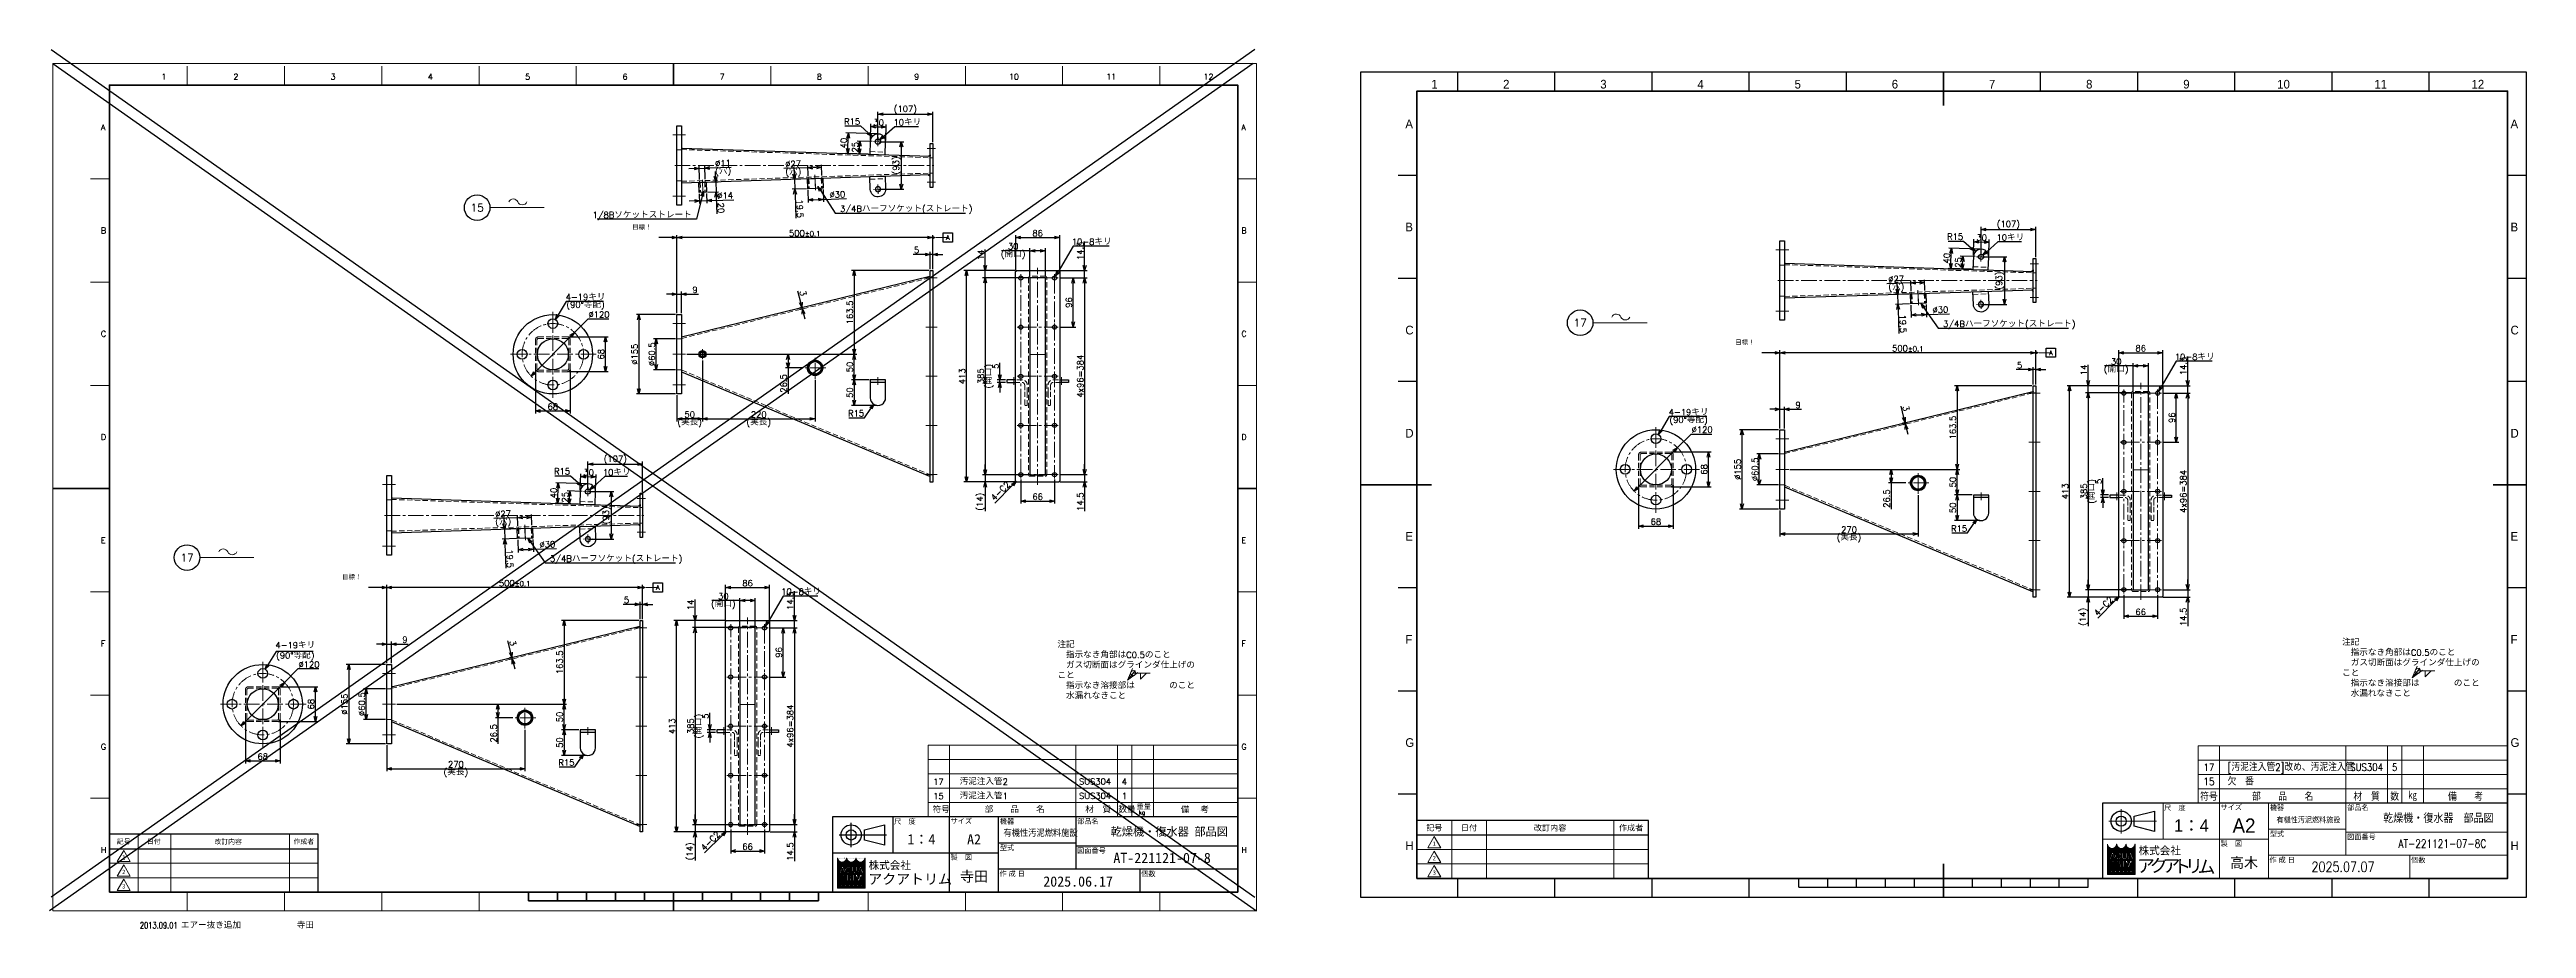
# Model space of a CAD drawing. Header units: millimetres. Extents: x -7 to 4834, y -34 to 1682.
import ezdxf
from ezdxf import colors
from ezdxf.entities.mleader import LeaderData, LeaderLine
from ezdxf.enums import TextEntityAlignment as Align
from ezdxf.math import Vec2, Vec3

# ---------------------------------------------------------------- set-up
doc = ezdxf.new("R2010")
doc.units = ezdxf.units.MM
doc.header["$LTSCALE"] = 1.6
doc.header["$PDMODE"] = 99
doc.header["$PDSIZE"] = 1
doc.linetypes.add('CENTER2', pattern=[28.575, 19.05, -3.175, 3.175, -3.175])
doc.linetypes.add('HIDDEN', pattern=[9.525, 6.35, -3.175])
for name, color, linetype, lineweight in [('02_細線', 5, 'Continuous', 13), ('04_HIDDEN', 2, 'HIDDEN', 13), ('05_CENTER', 4, 'CENTER2', 13), ('07_TEXT', 3, 'Continuous', 13), ('08_DIM', 3, 'Continuous', 13), ('90_FRAME', 5, 'Continuous', 35), ('99_図枠', 7, 'Continuous', 40)]:
    doc.layers.add(name, color=color, linetype=linetype, lineweight=lineweight)
doc.layers.add('10_DRAFT', color=8, linetype='Continuous', lineweight=0, plot=False)
doc.layers.add('91_BLANK', color=5, linetype='Continuous', lineweight=0, plot=False)
doc.styles.add('KSS_TXT', font='txt.shx', dxfattribs={"bigfont": 'extfont2.shx'})
doc.styles.add('MS_G', font='MS Gothic.ttf')
doc.styles.get("Standard").update_dxf_attribs({"font": 'txt.shx', "bigfont": 'extfont2.shx'})
doc.styles.add('寸法用', font='simplex.shx', dxfattribs={"width": 0.8, "bigfont": '@extfont2.shx'})
doc.styles.add('表題用', font='MS PGothic.ttf')
doc.dimstyles.new('KSS_DIM', dxfattribs={"dimscale": 4, "dimtxt": 3, "dimasz": 2.5, "dimexe": 1.25, "dimexo": 0.625, "dimtad": 1, "dimdsep": 46, "dimtxsty": 'KSS_TXT', "dimblk": 'OPEN30', "dimcen": 0, "dimazin": 2, "dimtfac": 0.75, "dimtmove": 0, "dimatfit": 3, "dimldrblk": 'OPEN30', "dimfxl": 1.25, "dimtolj": 1, "dimarcsym": 0})
doc.dimstyles.new('KSS_DIM$3', dxfattribs={"dimscale": 4, "dimtxt": 3, "dimasz": 2.5, "dimexe": 1.25, "dimexo": 0.625, "dimtad": 1, "dimtih": 1, "dimtoh": 1, "dimdsep": 46, "dimtxsty": 'KSS_TXT', "dimblk": 'OPEN30', "dimcen": 0, "dimazin": 2, "dimtfac": 0.75, "dimtofl": 0, "dimtmove": 0, "dimatfit": 3, "dimldrblk": 'OPEN30', "dimfxl": 1.25, "dimtolj": 1, "dimarcsym": 0})
doc.dimstyles.new('KSS_DIM$4', dxfattribs={"dimscale": 4, "dimtxt": 3, "dimasz": 2.5, "dimexe": 1.25, "dimexo": 0.625, "dimtad": 1, "dimtih": 1, "dimtoh": 1, "dimdsep": 46, "dimtxsty": 'KSS_TXT', "dimblk": 'OPEN30', "dimcen": 0, "dimse1": 1, "dimazin": 2, "dimtfac": 0.75, "dimtofl": 0, "dimtmove": 0, "dimatfit": 3, "dimldrblk": 'OPEN30', "dimfxl": 1.25, "dimtolj": 1, "dimarcsym": 0})

msp = doc.modelspace()

# ---------------------------------------------------------------- texts
at = {"style": 'KSS_TXT', "width": 0.85}
for tag, p in [('[汚泥注入管2]改め、汚泥注入管', (4249.918, 280.57)), ('欠\u3000番', (4249.918, 252.573))]:
    msp.add_attdef(tag, text='', height=14.4, dxfattribs=at).set_placement(p, align=Align.MIDDLE_LEFT)
for tag, height, style, width, p in [('15', 14.4, '寸法用', 0.9, (4213.385, 252.573)), ('17', 13.999, '寸法用', 0.9, (4213.385, 280.57)), ('SUS304', 14.4, 'KSS_TXT', 0.85, (4521.603, 280.57)), ('5', 14.4, 'KSS_TXT', 0.85, (4576.486, 280.57)), ('符号', 14.4, 'KSS_TXT', 0.85, (4213.385, 224.576)), ('部\u3000\u3000品\u3000\u3000名', 14.4, 'KSS_TXT', 0.85, (4357.551, 224.576)), ('材\u3000質', 14.4, 'KSS_TXT', 0.85, (4521.603, 224.576)), ('数', 14.4, 'KSS_TXT', 0.85, (4576.486, 224.576)), ('㎏', 14.4, 'KSS_TXT', 0.85, (4611.482, 224.576)), ('備\u3000\u3000考', 14.4, 'KSS_TXT', 0.85, (4714.845, 224.576)), ('有機性汚泥燃料施設', 11, '表題用', 0.9, (4407.887, 178.48)), ('乾燥機・復水器\u3000部品図', 16, '表題用', 0.9, (4661.84, 182.292)), ('AT-221121-07-8C', 16, '寸法用', 0.8, (4669.576, 131.377)), ('2025.07.07', 20, '寸法用', 0.8, (4475.411, 86.12))]:
    msp.add_attdef(tag, text='', height=height, dxfattribs=dict(style=style, width=width)).set_placement(p, align=Align.MIDDLE)
at = {"style": '表題用'}
for tag, height, p in [('1：4', 24, (4179.168, 166.735)), ('高木', 20, (4281.982, 94.606))]:
    msp.add_attdef(tag, text='', height=height, dxfattribs=at).set_placement(p, align=Align.MIDDLE)
at = {"layer": '07_TEXT', "ltscale": 2, "char_height": 12, "attachment_point": 1}
for insert in [(1963.004, 526.061), (4473.696, 530.632)]:
    msp.add_mtext_dynamic_manual_height_columns('注記\\P\u3000指示なき角部はC0.5のこと\\P\u3000ガス切断面はグラインダ仕上げのこと\\P\u3000指示なき溶接部は\u3000\u3000\u3000\u3000のこと\\P\u3000水漏れなきこと', width=282.28998, gutter_width=15, heights=[0], dxfattribs=dict(at, insert=insert))
at = {"layer": '08_DIM', "style": 'KSS_TXT'}
for p in [(1131.846, 1330.453), (3287.551, 1105.558), (564.963, 647.014)]:
    msp.add_text('目標！', height=9, dxfattribs=at).set_placement(p)
at = {"layer": '90_FRAME', "color": 0, "lineweight": 13, "style": 'KSS_TXT'}
for s, p in [('1', (216.91, 1620.332)), ('2', (357.392, 1620.332)), ('3', (547.482, 1620.332)), ('4', (737.573, 1620.332)), ('5', (927.664, 1620.332)), ('6', (1117.755, 1620.332)), ('7', (1307.846, 1620.332)), ('8', (1497.937, 1620.332)), ('9', (1688.028, 1620.332)), ('10', (1878.119, 1620.332)), ('11', (2068.209, 1620.332)), ('12', (2258.3, 1620.332))]:
    msp.add_text(s, height=11.36, dxfattribs=at).set_placement(p, align=Align.BOTTOM_CENTER)
for s, p in [('A', (93.599, 1530.536)), ('A', (2322.597, 1530.536)), ('B', (93.599, 1328.904)), ('B', (2322.597, 1328.904)), ('C', (93.599, 1127.272)), ('C', (2322.597, 1127.272)), ('D', (93.599, 925.64)), ('D', (2322.597, 925.64)), ('E', (93.599, 724.008)), ('E', (2322.597, 724.008)), ('F', (93.599, 522.376)), ('F', (2322.597, 522.376)), ('G', (93.599, 320.744)), ('G', (2322.597, 320.744)), ('H', (93.599, 119.111)), ('H', (2322.597, 119.111))]:
    msp.add_text(s, height=11.36, dxfattribs=at).set_placement(p, align=Align.MIDDLE_LEFT)
at = {"layer": '90_FRAME', "color": 3, "lineweight": 13}
for s, p in [('17', (1730.363, 252.223)), ('4', (2093.988, 252.424)), ('15', (1730.363, 224.223)), ('1', (2093.988, 224.424))]:
    msp.add_text(s, height=12, dxfattribs=at).set_placement(p, align=Align.MIDDLE_CENTER)
for s, height, p in [('汚泥注入管2', 12, (1771.9, 246.531)), ('SUS304', 12, (2005.2, 246.69)), ('符号', 12, (1718.945, 191.359)), ('汚泥注入管1', 12, (1771.9, 218.531)), ('部\u3000\u3000品\u3000\u3000名', 12, (1820.674, 191.794)), ('SUS304', 12, (2005.2, 218.69)), ('材\u3000質', 12, (2017.428, 191.65)), ('数量', 12, (2082.002, 191.56)), ('重量', 10, (2117.678, 198.104)), ('kg', 8, (2122.098, 188.32)), ('備  考', 12, (2204.053, 191.359)), ('エアー抜き追加', 12, (249.873, -34.168)), ('寺田', 12, (476.42, -34.168))]:
    msp.add_text(s, height=height, dxfattribs=at).set_placement(p)
at = {"layer": '90_FRAME', "color": 0, "style": '表題用'}
for s, p in [('尺\u3000度', (1643.873, 174.876)), ('サイズ', (1754.187, 175.622)), ('機器', (1850.425, 175.041)), ('部品名', (2001.473, 175.041)), ('製\u3000図', (1754.187, 104.908)), ('型式', (1850.425, 123.627)), ('図面番号', (2001.473, 117.97)), ('作 成 日', (1849.735, 72.833)), ('個数', (2126.625, 72.556))]:
    msp.add_text(s, height=10, dxfattribs=at).set_placement(p, align=Align.MIDDLE_LEFT)
at = {"layer": '90_FRAME', "color": 0}
for s, height, style, p in [('A2', 20, 'MS_G', (1800.05, 139.89)), ('改訂内容', 9.6, '表題用', (342.322, 135.647))]:
    msp.add_text(s, height=height, dxfattribs=dict(at, style=style)).set_placement(p, align=Align.MIDDLE)
at = {"layer": '90_FRAME', "color": 0, "style": 'MS_G', "width": 0.9}
msp.add_text('有機性汚泥燃料施設', height=12.8, dxfattribs=at).set_placement((1857.47, 146.316))
at = {"layer": '90_FRAME', "color": 0, "style": 'MS_G'}
msp.add_text('乾燥機・復水器 部品図', height=16, dxfattribs=at).set_placement((2181.574, 146.89), align=Align.CENTER)
at = {"layer": '90_FRAME', "color": 0, "style": '表題用'}
for s, p in [('記号', (138.322, 135.647)), ('日付', (196.948, 135.647)), ('作成者', (490.322, 135.647))]:
    msp.add_text(s, height=9.6, dxfattribs=at).set_placement(p, align=Align.MIDDLE_CENTER)
at = {"layer": '90_FRAME', "color": 0, "lineweight": 13, "style": 'MS_G'}
for s, p in [('1', (138.322, 104.533)), ('3', (138.322, 47.962)), ('2', (138.322, 76.247))]:
    msp.add_text(s, height=8.486, dxfattribs=at).set_placement(p, align=Align.MIDDLE)
at = {"layer": '90_FRAME', "color": 4, "style": 'MS_G'}
msp.add_text('株式会社', height=15.1215, dxfattribs=at).set_placement((1635.345, 89.144), align=Align.MIDDLE_CENTER)
at = {"layer": '90_FRAME', "color": 0, "style": 'MS_G'}
for s, p in [('AT-221121-07-8', (2072.334, 93.546)), ('2025.06.17', (1935.378, 47.511))]:
    msp.add_text(s, height=20, dxfattribs=at).set_placement(p)
at = {"layer": '90_FRAME', "color": 4, "style": 'MS_G'}
msp.add_text('アクアトリム', height=20, dxfattribs=at).set_placement((1593.26, 52.212))
at = {"layer": '90_FRAME', "color": 3, "lineweight": 13, "width": 0.65}
msp.add_text('2013.09.01', height=12, dxfattribs=at).set_placement((169.907, -34.168))
at = {"layer": '90_FRAME', "color": 0, "style": 'MS_G'}
for tag, p in [('1：4', (1697.236, 139.89)), ('寺田', (1800.05, 67.762))]:
    msp.add_attdef(tag, text='', height=20, dxfattribs=at).set_placement(p, align=Align.MIDDLE)
at = {"layer": '99_図枠', "lineweight": 13, "style": '表題用'}
for s, height, p in [('1', 16.971, (2699.894, 1601.233)), ('2', 16.971, (2840.221, 1601.233)), ('3', 16.971, (3030.103, 1601.233)), ('4', 16.971, (3219.985, 1601.233)), ('5', 16.971, (3409.867, 1601.233)), ('6', 16.971, (3599.749, 1601.233)), ('7', 16.971, (3789.631, 1601.233)), ('8', 16.971, (3979.513, 1601.233)), ('9', 16.971, (4169.395, 1601.233)), ('10', 16.9714, (4359.277, 1601.233)), ('11', 16.9714, (4549.159, 1601.233)), ('12', 16.9714, (4739.041, 1601.233))]:
    msp.add_text(s, height=height, dxfattribs=at).set_placement(p, align=Align.BOTTOM_CENTER)
for s, p in [('A', (2642.971, 1537.299)), ('A', (4802.868, 1537.299)), ('B', (2642.971, 1335.889)), ('B', (4802.868, 1335.889)), ('C', (2642.971, 1134.478)), ('C', (4802.868, 1134.478)), ('D', (2642.971, 933.068)), ('D', (4802.868, 933.068)), ('E', (2642.971, 731.657)), ('E', (4802.868, 731.657)), ('F', (2642.971, 530.247)), ('F', (4802.868, 530.247)), ('G', (2642.971, 328.836)), ('G', (4802.868, 328.836)), ('H', (2642.971, 127.426)), ('H', (4802.868, 127.426))]:
    msp.add_text(s, height=16.971, dxfattribs=at).set_placement(p, align=Align.MIDDLE_LEFT)
at = {"layer": '99_図枠', "style": '表題用'}
for s, p in [('尺\u3000度', (4125.805, 201.72)), ('サイズ', (4236.119, 202.466)), ('機器', (4332.358, 201.886)), ('部品名', (4483.405, 201.886)), ('型式', (4332.358, 150.471)), ('図面番号', (4483.405, 144.814)), ('製\u3000図', (4236.119, 131.752)), ('作 成 日', (4331.668, 99.677)), ('個数', (4608.557, 99.4))]:
    msp.add_text(s, height=10, dxfattribs=at).set_placement(p, align=Align.MIDDLE_LEFT)
for s, p in [('記号', (2699.542, 162.492)), ('日付', (2767.428, 162.492)), ('作成者', (3084.228, 162.492))]:
    msp.add_text(s, height=11.3143, dxfattribs=at).set_placement(p, align=Align.MIDDLE_CENTER)
for s, height, p in [('改訂内容', 11.3143, (2925.828, 162.492)), ('A2', 28, (4281.982, 166.735))]:
    msp.add_text(s, height=height, dxfattribs=at).set_placement(p, align=Align.MIDDLE)
at = {"layer": '99_図枠', "lineweight": 13, "style": 'MS_G'}
for s, p in [('2', (2699.542, 103.092)), ('1', (2699.542, 131.377)), ('3', (2699.542, 74.806))]:
    msp.add_text(s, height=8.486, dxfattribs=at).set_placement(p, align=Align.MIDDLE)
at = {"layer": '99_図枠', "lineweight": 5, "style": 'MS_G'}
for s, height, p in [('株式会社', 15.1215, (4117.278, 117.791)), ('ア', 25.539, (4090.297, 88.343)), ('ク', 25.539, (4114.911, 88.343)), ('ア', 25.539, (4140.217, 88.343)), ('ト', 25.539, (4161.293, 87.268)), ('リ', 25.539, (4184.138, 87.806)), ('ム', 25.539, (4208.751, 86.193))]:
    msp.add_text(s, height=height, dxfattribs=at).set_placement(p, align=Align.MIDDLE_CENTER)

# ---------------------------------------------------------------- blocks, each defined once
blk = doc.blocks.new('AM_BALLOON1')
at = {"transparency": 16777216}
blk.add_circle((0, 0), 5, dxfattribs=at)
blk.add_attdef('B_NUMBER', text='', height=3, dxfattribs=at).set_placement((0, 0), align=Align.MIDDLE_CENTER)
blk = doc.blocks.new('_OPEN')
at = {"color": 0, "linetype": 'ByBlock'}
for p, q in [((-1, 0.17), (0, 0)), ((0, 0), (-1, -0.17)), ((0, 0), (-1, 0))]:
    blk.add_line(p, q, dxfattribs=at)
blk = doc.blocks.new('p1ba05')
for centre, start, end in [((-2.95, 0.29), 24.22764, 155.57578), ((0, 1.62), 204.22764, 335.57578)]:
    blk.add_arc(centre, 1.62, start, end)
blk = doc.blocks.new('Weld-line')
blk.add_line((0, 0), (1, 0))
blk = doc.blocks.new('Weld10-s5')
blk.add_circle((0, 0), 2)
blk = doc.blocks.new('Weld10-a1')
for p, q in [((5, 0), (0, 5)), ((0, 5), (0, 0)), ((0, 0), (5, 0))]:
    blk.add_line(p, q)
at = {"width": 0.9}
blk.add_attdef('S', text='', height=2.8, dxfattribs=at).set_placement((-2, 1), align=Align.RIGHT)
blk.add_attdef('L', (8, 1), '', height=2.8, dxfattribs=at)
blk = doc.blocks.new('_Open30')
at = {"color": 0, "linetype": 'ByBlock', "lineweight": -2}
for p, q in [((-1, 0.27), (0, 0)), ((0, 0), (-1, -0.27)), ((0, 0), (-1, 0))]:
    blk.add_line(p, q, dxfattribs=at)
blk = doc.blocks.new('A$C68293EE5')
at = {"color": 0}
blk.add_lwpolyline([(20, -23.2), (20, -50), (25, -50), (25, -24.8)], dxfattribs=at)
at = {"layer": '04_HIDDEN'}
for points in [[(15, 0), (-15, 0), (-15, -5), (15, -5, -0.414214), (20, -10), (20, -23.2)], [(25, -24.8), (25, -10, 0.414214), (15, 0)]]:
    blk.add_lwpolyline(points, format="xyb", dxfattribs=at)
at = {"layer": '05_CENTER'}
blk.add_line((-1, 5), (-1, -10), dxfattribs=at)
blk = doc.blocks.new('A$C4DCA1887')
at = {"color": 0}
for radius in [15, 13.2, 12.1]:
    blk.add_circle((0, 0), radius, dxfattribs=at)
at = {"layer": '05_CENTER'}
for p, q in [((21.2, 0), (-21.2, 0)), ((0, -21.2), (0, 21.2))]:
    blk.add_line(p, q, dxfattribs=at)
blk = doc.blocks.new('A$C30B32F76')
at = {"color": 0}
blk.add_line((-15, -12), (-45, -12), dxfattribs=at)
blk.add_lwpolyline([(-15, -7), (-45, -7), (-45, -42, 1.000008), (-15, -42)], format="xyb", close=True, dxfattribs=at)
at = {"layer": '05_CENTER'}
blk.add_line((-30, -2), (-30, -17), dxfattribs=at)
blk = doc.blocks.new('A$C091C3F56')
at = {"color": 0}
blk.add_lwpolyline([(-15, 0), (15, 0), (15, -19.5), (-15, -19.5)], close=True, dxfattribs=at)
at = {"layer": '04_HIDDEN'}
for p, q in [((-13.5, 3), (-13.5, 0)), ((-12.1, 0), (-12.1, -19.5)), ((13.2, 0), (13.2, -19.5)), ((13.5, 3), (13.5, 0)), ((-13.2, 0), (-13.2, -19.5)), ((12.1, 0), (12.1, -19.5))]:
    blk.add_line(p, q, dxfattribs=at)
at = {"layer": '05_CENTER'}
blk.add_line((0, -22.8), (0, 7), dxfattribs=at)
at = {"layer": '10_DRAFT'}
blk.add_line((0, 0), (0, -19.5), dxfattribs=at)
blk = doc.blocks.new('A$C09AF2F59')
at = {"color": 0}
blk.add_lwpolyline([(25, 15), (0, 15, 1), (0, -15), (25, -15)], format="xyb", close=True, dxfattribs=at)
blk.add_circle((0, 0), 5, dxfattribs=at)
at = {"layer": '04_HIDDEN'}
blk.add_line((20, -15), (20, 15), dxfattribs=at)
at = {"layer": '05_CENTER'}
for p, q in [((8.9, 0), (-8.9, 0)), ((0, -8.9), (0, 8.9))]:
    blk.add_line(p, q, dxfattribs=at)
blk = doc.blocks.new('*D195')
at = {"layer": '08_DIM', "color": 0, "lineweight": -2, "transparency": 16777216}
for p, q in [((649.9, 434.1), (607.1, 434.1)), ((612.1, 383.6), (612.1, 424.1)), ((649.9, 373.6), (607.1, 373.6))]:
    blk.add_line(p, q, dxfattribs=at)
at = {"layer": 'Defpoints', "color": 0, "transparency": 16777216}
for p in [(612.1, 434.1), (652.4, 434.1), (652.4, 373.6)]:
    blk.add_point(p, dxfattribs=at)
at = {"layer": '08_DIM', "color": 0, "lineweight": -2, "transparency": 16777216, "xscale": 10, "yscale": 10, "zscale": 10}
for p, rotation in [((612.1, 434.1), 90), ((612.1, 373.6), 270)]:
    blk.add_blockref('_Open30', p, dxfattribs=dict(at, rotation=rotation))
at = {"layer": '08_DIM', "color": 0, "transparency": 16777216, "insert": (603.6, 403.8), "char_height": 12, "attachment_point": 5, "rotation": 90, "style": 'KSS_TXT'}
blk.add_mtext('\\A1;%%C60.5', dxfattribs=at)
blk = doc.blocks.new('*D196')
at = {"layer": '08_DIM', "color": 0, "lineweight": -2, "transparency": 16777216}
for p, q in [((649.9, 481.3), (573.2, 481.3)), ((578.2, 471.3), (578.2, 336.3)), ((649.9, 326.3), (573.2, 326.3))]:
    blk.add_line(p, q, dxfattribs=at)
at = {"layer": 'Defpoints', "color": 0, "transparency": 16777216}
for p in [(652.4, 481.3), (578.2, 326.3), (652.4, 326.3)]:
    blk.add_point(p, dxfattribs=at)
at = {"layer": '08_DIM', "color": 0, "lineweight": -2, "transparency": 16777216, "xscale": 10, "yscale": 10, "zscale": 10}
for p, rotation in [((578.2, 481.3), 90), ((578.2, 326.3), 270)]:
    blk.add_blockref('_Open30', p, dxfattribs=dict(at, rotation=rotation))
at = {"layer": '08_DIM', "color": 0, "transparency": 16777216, "insert": (569.7, 403.8), "char_height": 12, "attachment_point": 5, "rotation": 90, "style": 'KSS_TXT'}
blk.add_mtext('\\A1;%%C155', dxfattribs=at)
blk = doc.blocks.new('*D197')
at = {"layer": '08_DIM', "color": 0, "lineweight": -2, "transparency": 16777216}
for p, q in [((642.4, 521.2), (632.4, 521.2)), ((652.4, 483.8), (652.4, 526.2)), ((652.4, 521.2), (661.4, 521.2)), ((661.4, 483.8), (661.4, 526.2)), ((671.4, 521.2), (694.4, 521.2))]:
    blk.add_line(p, q, dxfattribs=at)
at = {"layer": 'Defpoints', "color": 0, "transparency": 16777216}
for p in [(661.4, 521.2), (652.4, 481.3), (661.4, 481.3)]:
    blk.add_point(p, dxfattribs=at)
at = {"layer": '08_DIM', "color": 0, "lineweight": -2, "transparency": 16777216, "xscale": 10, "yscale": 10, "zscale": 10}
blk.add_blockref('_Open30', (652.4, 521.2), dxfattribs=at)
at = {"layer": '08_DIM', "color": 0, "lineweight": -2, "transparency": 16777216, "xscale": 10, "yscale": 10, "zscale": 10, "rotation": 180}
blk.add_blockref('_Open30', (661.4, 521.2), dxfattribs=at)
at = {"layer": '08_DIM', "color": 0, "transparency": 16777216, "insert": (687.9, 529.7), "char_height": 12, "attachment_point": 5, "style": 'KSS_TXT'}
blk.add_mtext('\\A1;9', dxfattribs=at)
blk = doc.blocks.new('*D198')
at = {"layer": '08_DIM', "color": 0, "lineweight": -2, "transparency": 16777216}
for p, q in [((1137.4, 598.8), (1114.4, 598.8)), ((1147.4, 569.8), (1147.4, 603.8)), ((1152.4, 598.8), (1147.4, 598.8)), ((1152.4, 569.8), (1152.4, 603.8)), ((1162.4, 598.8), (1172.4, 598.8))]:
    blk.add_line(p, q, dxfattribs=at)
at = {"layer": 'Defpoints', "color": 0, "transparency": 16777216}
for p in [(1147.4, 598.8), (1147.4, 567.3), (1152.4, 567.3)]:
    blk.add_point(p, dxfattribs=at)
at = {"layer": '08_DIM', "color": 0, "lineweight": -2, "transparency": 16777216, "xscale": 10, "yscale": 10, "zscale": 10}
blk.add_blockref('_Open30', (1147.4, 598.8), dxfattribs=at)
at = {"layer": '08_DIM', "color": 0, "lineweight": -2, "transparency": 16777216, "xscale": 10, "yscale": 10, "zscale": 10, "rotation": 180}
blk.add_blockref('_Open30', (1152.4, 598.8), dxfattribs=at)
at = {"layer": '08_DIM', "color": 0, "transparency": 16777216, "insert": (1120.9, 607.3), "char_height": 12, "attachment_point": 5, "style": 'KSS_TXT'}
blk.add_mtext('\\A1;5', dxfattribs=at)
blk = doc.blocks.new('*D199')
at = {"layer": '08_DIM', "color": 0, "lineweight": -2, "transparency": 16777216}
for p, q in [((652.4, 483.8), (652.4, 636.7)), ((1142.4, 631.7), (662.4, 631.7)), ((1152.4, 569.8), (1152.4, 636.7))]:
    blk.add_line(p, q, dxfattribs=at)
at = {"layer": 'Defpoints', "color": 0, "transparency": 16777216}
for p in [(652.4, 631.7), (1152.4, 567.3), (652.4, 481.3)]:
    blk.add_point(p, dxfattribs=at)
at = {"layer": '08_DIM', "color": 0, "lineweight": -2, "transparency": 16777216, "xscale": 10, "yscale": 10, "zscale": 10, "rotation": 180}
blk.add_blockref('_Open30', (652.4, 631.7), dxfattribs=at)
at = {"layer": '08_DIM', "color": 0, "lineweight": -2, "transparency": 16777216, "xscale": 10, "yscale": 10, "zscale": 10}
blk.add_blockref('_Open30', (1152.4, 631.7), dxfattribs=at)
at = {"layer": '08_DIM', "color": 0, "transparency": 16777216, "insert": (902.4, 640.2), "char_height": 12, "attachment_point": 5, "style": 'KSS_TXT'}
blk.add_mtext('500{\\H10.000000;%%p0.1}', dxfattribs=at)
blk = doc.blocks.new('*D200')
at = {"layer": '08_DIM', "color": 0, "lineweight": -2, "transparency": 16777216}
for p, q in [((672, 403.8), (874.6, 403.8)), ((869.6, 393.8), (869.6, 387.3)), ((898.7, 377.3), (864.6, 377.3)), ((869.6, 377.3), (869.6, 326.2))]:
    blk.add_line(p, q, dxfattribs=at)
at = {"layer": 'Defpoints', "color": 0, "transparency": 16777216}
for p in [(669.5, 403.8), (869.6, 377.3), (901.2, 377.3)]:
    blk.add_point(p, dxfattribs=at)
at = {"layer": '08_DIM', "color": 0, "lineweight": -2, "transparency": 16777216, "xscale": 10, "yscale": 10, "zscale": 10}
for p, rotation in [((869.6, 403.8), 90), ((869.6, 377.3), 270)]:
    blk.add_blockref('_Open30', p, dxfattribs=dict(at, rotation=rotation))
at = {"layer": '08_DIM', "color": 0, "transparency": 16777216, "insert": (861.1, 346.8), "char_height": 12, "attachment_point": 5, "rotation": 90, "style": 'KSS_TXT'}
blk.add_mtext('\\A1;26.5', dxfattribs=at)
blk = doc.blocks.new('*D201')
at = {"layer": '08_DIM', "color": 0, "lineweight": -2, "transparency": 16777216}
for p, q in [((672, 403.8), (1003.8, 403.8)), ((998.8, 363.8), (998.8, 393.8)), ((1027.9, 353.8), (993.8, 353.8))]:
    blk.add_line(p, q, dxfattribs=at)
at = {"layer": 'Defpoints', "color": 0, "transparency": 16777216}
for p in [(669.5, 403.8), (998.8, 403.8), (1030.4, 353.8)]:
    blk.add_point(p, dxfattribs=at)
at = {"layer": '08_DIM', "color": 0, "lineweight": -2, "transparency": 16777216, "xscale": 10, "yscale": 10, "zscale": 10}
for p, rotation in [((998.8, 403.8), 90), ((998.8, 353.8), 270)]:
    blk.add_blockref('_Open30', p, dxfattribs=dict(at, rotation=rotation))
at = {"layer": '08_DIM', "color": 0, "transparency": 16777216, "insert": (990.3, 378.8), "char_height": 12, "attachment_point": 5, "rotation": 90, "style": 'KSS_TXT'}
blk.add_mtext('\\A1;50', dxfattribs=at)
blk = doc.blocks.new('*D202')
at = {"layer": '08_DIM', "color": 0, "lineweight": -2, "transparency": 16777216}
for p, q in [((367.8, 361.2), (445.2, 439.3)), ((478.5, 472.9), (452.2, 446.4)), ((519.5, 472.9), (478.5, 472.9))]:
    blk.add_line(p, q, dxfattribs=at)
at = {"layer": 'Defpoints', "color": 0, "transparency": 16777216}
for p in [(452.2, 446.4), (367.8, 361.2)]:
    blk.add_point(p, dxfattribs=at)
at = {"layer": '08_DIM', "color": 0, "lineweight": -2, "transparency": 16777216, "xscale": 10, "yscale": 10, "zscale": 10}
for p, rotation in [((452.2, 446.4), 45.25623293926729), ((367.8, 361.2), 225.2562329392673)]:
    blk.add_blockref('_Open30', p, dxfattribs=dict(at, rotation=rotation))
at = {"layer": '08_DIM', "color": 0, "transparency": 16777216, "insert": (500.3, 481.4), "char_height": 12, "attachment_point": 5, "style": 'KSS_TXT'}
blk.add_mtext('\\A1;%%C120', dxfattribs=at)
blk = doc.blocks.new('*D203')
at = {"layer": '08_DIM', "color": 0, "lineweight": -2, "transparency": 16777216}
for p, q in [((376, 373.3), (376, 288)), ((444, 373.3), (444, 288)), ((386, 293), (434, 293))]:
    blk.add_line(p, q, dxfattribs=at)
at = {"layer": 'Defpoints', "color": 0, "transparency": 16777216}
for p in [(376, 375.8), (444, 375.8), (444, 293)]:
    blk.add_point(p, dxfattribs=at)
at = {"layer": '08_DIM', "color": 0, "lineweight": -2, "transparency": 16777216, "xscale": 10, "yscale": 10, "zscale": 10, "rotation": 180}
blk.add_blockref('_Open30', (376, 293), dxfattribs=at)
at = {"layer": '08_DIM', "color": 0, "lineweight": -2, "transparency": 16777216, "xscale": 10, "yscale": 10, "zscale": 10}
blk.add_blockref('_Open30', (444, 293), dxfattribs=at)
at = {"layer": '08_DIM', "color": 0, "transparency": 16777216, "insert": (410, 301.5), "char_height": 12, "attachment_point": 5, "style": 'KSS_TXT'}
blk.add_mtext('\\A1;68', dxfattribs=at)
blk = doc.blocks.new('*D204')
at = {"layer": '08_DIM', "color": 0, "lineweight": -2, "transparency": 16777216}
for p, q in [((440.5, 437.8), (517.9, 437.8)), ((512.9, 379.8), (512.9, 427.8)), ((440.5, 369.8), (517.9, 369.8))]:
    blk.add_line(p, q, dxfattribs=at)
at = {"layer": 'Defpoints', "color": 0, "transparency": 16777216}
for p in [(438, 437.8), (512.9, 437.8), (438, 369.8)]:
    blk.add_point(p, dxfattribs=at)
at = {"layer": '08_DIM', "color": 0, "lineweight": -2, "transparency": 16777216, "xscale": 10, "yscale": 10, "zscale": 10}
for p, rotation in [((512.9, 437.8), 90), ((512.9, 369.8), 270)]:
    blk.add_blockref('_Open30', p, dxfattribs=dict(at, rotation=rotation))
at = {"layer": '08_DIM', "color": 0, "transparency": 16777216, "insert": (504.4, 403.8), "char_height": 12, "attachment_point": 5, "rotation": 90, "style": 'KSS_TXT'}
blk.add_mtext('\\A1;68', dxfattribs=at)
blk = doc.blocks.new('*D205')
at = {"layer": '08_DIM', "color": 0, "lineweight": -2, "transparency": 16777216}
for p, q in [((436.1, 507), (420.1, 480.5)), ((508.4, 507), (436.1, 507))]:
    blk.add_line(p, q, dxfattribs=at)
at = {"layer": 'Defpoints', "color": 0, "transparency": 16777216}
for p in [(405.1, 455.7), (414.9, 471.9)]:
    blk.add_point(p, dxfattribs=at)
at = {"layer": '08_DIM', "color": 0, "lineweight": -2, "transparency": 16777216, "xscale": 10, "yscale": 10, "zscale": 10, "rotation": 238.9166461893724}
blk.add_blockref('_Open30', (414.9, 471.9), dxfattribs=at)
at = {"layer": '08_DIM', "color": 0, "transparency": 16777216, "insert": (473.5, 507), "char_height": 12, "attachment_point": 5, "style": 'KSS_TXT'}
blk.add_mtext('\\A1;4-19キリ\\P(90°等配)', dxfattribs=at)
blk = doc.blocks.new('*D206')
at = {"layer": '08_DIM', "color": 0, "lineweight": -2, "transparency": 16777216}
for p, q in [((1027.1, 794.7), (1004.1, 795.4)), ((1034, 819.4), (1004.9, 820.4)), ((1009.4, 805.2), (1009.6, 810.2))]:
    blk.add_line(p, q, dxfattribs=at)
at = {"layer": 'Defpoints', "color": 0, "transparency": 16777216}
for p in [(1009.9, 820.2), (1029.6, 794.6), (1036.5, 819.4)]:
    blk.add_point(p, dxfattribs=at)
at = {"layer": '08_DIM', "color": 0, "lineweight": -2, "transparency": 16777216, "xscale": 10, "yscale": 10, "zscale": 10}
for p, rotation in [((1009.1, 795.2), 268.11303740316), ((1009.9, 820.2), 88.11303740316)]:
    blk.add_blockref('_Open30', p, dxfattribs=dict(at, rotation=rotation))
at = {"layer": '08_DIM', "color": 0, "transparency": 16777216, "insert": (1001, 808), "char_height": 12, "attachment_point": 5, "rotation": 88.113, "style": 'KSS_TXT'}
blk.add_mtext('\\A1;25', dxfattribs=at)
blk = doc.blocks.new('*D207')
at = {"layer": '08_DIM', "color": 0, "lineweight": -2, "transparency": 16777216}
for p, q in [((1030.5, 822.1), (1031.6, 853.6)), ((1041.4, 848.3), (1051.4, 848)), ((1060.5, 821.1), (1061.5, 852.6))]:
    blk.add_line(p, q, dxfattribs=at)
at = {"layer": 'Defpoints', "color": 0, "transparency": 16777216}
for p in [(1061.4, 847.6), (1030.4, 819.6), (1060.4, 818.6)]:
    blk.add_point(p, dxfattribs=at)
at = {"layer": '08_DIM', "color": 0, "lineweight": -2, "transparency": 16777216, "xscale": 10, "yscale": 10, "zscale": 10}
for p, rotation in [((1031.4, 848.6), 178.1130374031708), ((1061.4, 847.6), 358.1130374031709)]:
    blk.add_blockref('_Open30', p, dxfattribs=dict(at, rotation=rotation))
at = {"layer": '08_DIM', "color": 0, "transparency": 16777216, "insert": (1046.7, 856.6), "char_height": 12, "attachment_point": 5, "rotation": 358.113, "style": 'KSS_TXT'}
blk.add_mtext('\\A1;30', dxfattribs=at)
blk = doc.blocks.new('*D208')
at = {"layer": '08_DIM', "color": 0, "lineweight": -2, "transparency": 16777216}
for p, q in [((908.2, 724.7), (909, 700.4)), ((918.8, 705.7), (928.8, 706)), ((938.1, 725.7), (938.9, 701.3)), ((938.8, 706.3), (984.3, 707.8))]:
    blk.add_line(p, q, dxfattribs=at)
at = {"layer": 'Defpoints', "color": 0, "transparency": 16777216}
for p in [(908.1, 727.2), (938.1, 728.2), (938.8, 706.3)]:
    blk.add_point(p, dxfattribs=at)
at = {"layer": '08_DIM', "color": 0, "lineweight": -2, "transparency": 16777216, "xscale": 10, "yscale": 10, "zscale": 10}
for p, rotation in [((908.8, 705.4), 181.8869625968231), ((938.8, 706.3), 1.886962596823151)]:
    blk.add_blockref('_Open30', p, dxfattribs=dict(at, rotation=rotation))
at = {"layer": '08_DIM', "color": 0, "transparency": 16777216, "insert": (966.2, 715.8), "char_height": 12, "attachment_point": 5, "rotation": 1.887, "style": 'KSS_TXT'}
blk.add_mtext('\\A1;%%C30', dxfattribs=at)
blk = doc.blocks.new('*D209')
at = {"layer": '08_DIM', "color": 0, "lineweight": -2, "transparency": 16777216}
for p, q in [((904.9, 746.7), (877.4, 745.7)), ((905.6, 727.2), (878, 726.3)), ((882, 755.9), (881.7, 765.9)), ((882.4, 745.9), (883, 726.4)), ((883.3, 716.4), (884.9, 669.4))]:
    blk.add_line(p, q, dxfattribs=at)
at = {"layer": 'Defpoints', "color": 0, "transparency": 16777216}
for p in [(883, 726.4), (907.4, 746.7), (908.1, 727.2)]:
    blk.add_point(p, dxfattribs=at)
at = {"layer": '08_DIM', "color": 0, "lineweight": -2, "transparency": 16777216, "xscale": 10, "yscale": 10, "zscale": 10}
for p, rotation in [((882.4, 745.9), 271.8869625968238), ((883, 726.4), 91.88696259682375)]:
    blk.add_blockref('_Open30', p, dxfattribs=dict(at, rotation=rotation))
at = {"layer": '08_DIM', "color": 0, "transparency": 16777216, "insert": (892.8, 688.2), "char_height": 12, "attachment_point": 5, "rotation": 271.887, "style": 'KSS_TXT'}
blk.add_mtext('\\A1;19.5', dxfattribs=at)
blk = doc.blocks.new('*D210')
at = {"layer": '08_DIM', "color": 0, "lineweight": -2, "transparency": 16777216}
for p, q in [((980.9, 850), (1011.4, 850)), ((1011.4, 850), (1026.9, 835.9))]:
    blk.add_line(p, q, dxfattribs=at)
at = {"layer": 'Defpoints', "color": 0, "transparency": 16777216}
for p in [(1034.3, 829.1), (1045.4, 819.1)]:
    blk.add_point(p, dxfattribs=at)
at = {"layer": '08_DIM', "color": 0, "lineweight": -2, "transparency": 16777216, "xscale": 10, "yscale": 10, "zscale": 10, "rotation": 317.7571067361602}
blk.add_blockref('_Open30', (1034.3, 829.1), dxfattribs=at)
at = {"layer": '08_DIM', "color": 0, "transparency": 16777216, "insert": (994.9, 858.5), "char_height": 12, "attachment_point": 5, "style": 'KSS_TXT'}
blk.add_mtext('\\A1;R15', dxfattribs=at)
blk = doc.blocks.new('*D211')
at = {"layer": '08_DIM', "color": 0, "lineweight": -2, "transparency": 16777216}
for p, q in [((1078.5, 848.2), (1056.7, 829)), ((1122.6, 848.2), (1078.5, 848.2))]:
    blk.add_line(p, q, dxfattribs=at)
at = {"layer": 'Defpoints', "color": 0, "transparency": 16777216}
for p in [(1041.7, 815.8), (1049.2, 822.4)]:
    blk.add_point(p, dxfattribs=at)
at = {"layer": '08_DIM', "color": 0, "lineweight": -2, "transparency": 16777216, "xscale": 10, "yscale": 10, "zscale": 10, "rotation": 221.3760241394771}
blk.add_blockref('_Open30', (1049.2, 822.4), dxfattribs=at)
at = {"layer": '08_DIM', "color": 0, "transparency": 16777216, "insert": (1101.8, 856.7), "char_height": 12, "attachment_point": 5, "style": 'KSS_TXT'}
blk.add_mtext('\\A1;10キリ', dxfattribs=at)
blk = doc.blocks.new('*D212')
at = {"layer": '08_DIM', "color": 0, "lineweight": -2, "transparency": 16777216}
for p, q in [((922.4, 353.6), (922.4, 272.7)), ((652.4, 323.8), (652.4, 272.7)), ((662.4, 277.7), (912.4, 277.7))]:
    blk.add_line(p, q, dxfattribs=at)
at = {"layer": 'Defpoints', "color": 0, "transparency": 16777216}
for p in [(922.4, 356.1), (652.4, 326.3), (922.4, 277.7)]:
    blk.add_point(p, dxfattribs=at)
at = {"layer": '08_DIM', "color": 0, "lineweight": -2, "transparency": 16777216, "xscale": 10, "yscale": 10, "zscale": 10, "rotation": 180}
blk.add_blockref('_Open30', (652.4, 277.7), dxfattribs=at)
at = {"layer": '08_DIM', "color": 0, "lineweight": -2, "transparency": 16777216, "xscale": 10, "yscale": 10, "zscale": 10}
blk.add_blockref('_Open30', (922.4, 277.7), dxfattribs=at)
at = {"layer": '08_DIM', "color": 0, "transparency": 16777216, "char_height": 12, "attachment_point": 5, "style": 'KSS_TXT'}
for s, insert in [('\\A1;270', (787.4, 286.2)), ('\\A1;(実長)', (787.4, 269.2))]:
    blk.add_mtext(s, dxfattribs=dict(at, insert=insert))
blk = doc.blocks.new('*D213')
at = {"layer": '08_DIM', "color": 0, "lineweight": -2, "transparency": 16777216}
for p, q in [((1027.9, 353.8), (993.8, 353.8)), ((998.8, 343.8), (998.8, 313.8)), ((1042.9, 303.8), (993.8, 303.8))]:
    blk.add_line(p, q, dxfattribs=at)
at = {"layer": 'Defpoints', "color": 0, "transparency": 16777216}
for p in [(1030.4, 353.8), (998.8, 303.8), (1045.4, 303.8)]:
    blk.add_point(p, dxfattribs=at)
at = {"layer": '08_DIM', "color": 0, "lineweight": -2, "transparency": 16777216, "xscale": 10, "yscale": 10, "zscale": 10}
for p, rotation in [((998.8, 353.8), 90), ((998.8, 303.8), 270)]:
    blk.add_blockref('_Open30', p, dxfattribs=dict(at, rotation=rotation))
at = {"layer": '08_DIM', "color": 0, "transparency": 16777216, "insert": (990.3, 328.8), "char_height": 12, "attachment_point": 5, "rotation": 90, "style": 'KSS_TXT'}
blk.add_mtext('\\A1;50', dxfattribs=at)
blk = doc.blocks.new('*D214')
at = {"layer": '08_DIM', "color": 0, "lineweight": -2, "transparency": 16777216}
for p, q in [((1324.5, 159), (1324.5, 112)), ((1390.5, 159), (1390.5, 112)), ((1334.5, 117), (1380.5, 117))]:
    blk.add_line(p, q, dxfattribs=at)
at = {"layer": 'Defpoints', "color": 0, "transparency": 16777216}
for p in [(1324.5, 161.5), (1390.5, 161.5), (1390.5, 117)]:
    blk.add_point(p, dxfattribs=at)
at = {"layer": '08_DIM', "color": 0, "lineweight": -2, "transparency": 16777216, "xscale": 10, "yscale": 10, "zscale": 10, "rotation": 180}
blk.add_blockref('_Open30', (1324.5, 117), dxfattribs=at)
at = {"layer": '08_DIM', "color": 0, "lineweight": -2, "transparency": 16777216, "xscale": 10, "yscale": 10, "zscale": 10}
blk.add_blockref('_Open30', (1390.5, 117), dxfattribs=at)
at = {"layer": '08_DIM', "color": 0, "transparency": 16777216, "insert": (1357.5, 125.5), "char_height": 12, "attachment_point": 5, "style": 'KSS_TXT'}
blk.add_mtext('\\A1;66', dxfattribs=at)
blk = doc.blocks.new('*D215')
at = {"layer": '08_DIM', "color": 0, "lineweight": -2, "transparency": 16777216}
for p, q in [((1400.3, 552.8), (1454.3, 552.8)), ((1449.3, 542.8), (1449.3, 178.8)), ((1400.3, 168.8), (1454.3, 168.8))]:
    blk.add_line(p, q, dxfattribs=at)
at = {"layer": 'Defpoints', "color": 0, "transparency": 16777216}
for p in [(1397.8, 552.8), (1397.8, 168.8), (1449.3, 168.8)]:
    blk.add_point(p, dxfattribs=at)
at = {"layer": '08_DIM', "color": 0, "lineweight": -2, "transparency": 16777216, "xscale": 10, "yscale": 10, "zscale": 10}
for p, rotation in [((1449.3, 552.8), 90), ((1449.3, 168.8), 270)]:
    blk.add_blockref('_Open30', p, dxfattribs=dict(at, rotation=rotation))
at = {"layer": '08_DIM', "color": 0, "transparency": 16777216, "insert": (1440.8, 360.8), "char_height": 12, "attachment_point": 5, "rotation": 90, "style": 'KSS_TXT'}
blk.add_mtext('\\A1;4x96=384', dxfattribs=at)
blk = doc.blocks.new('*D216')
at = {"layer": '08_DIM', "color": 0, "lineweight": -2, "transparency": 16777216}
for p, q in [((1400.3, 552.8), (1432, 552.8)), ((1427, 466.8), (1427, 542.8)), ((1400.3, 456.8), (1432, 456.8))]:
    blk.add_line(p, q, dxfattribs=at)
at = {"layer": 'Defpoints', "color": 0, "transparency": 16777216}
for p in [(1397.8, 552.8), (1427, 552.8), (1397.8, 456.8)]:
    blk.add_point(p, dxfattribs=at)
at = {"layer": '08_DIM', "color": 0, "lineweight": -2, "transparency": 16777216, "xscale": 10, "yscale": 10, "zscale": 10}
for p, rotation in [((1427, 552.8), 90), ((1427, 456.8), 270)]:
    blk.add_blockref('_Open30', p, dxfattribs=dict(at, rotation=rotation))
at = {"layer": '08_DIM', "color": 0, "transparency": 16777216, "insert": (1418.5, 504.8), "char_height": 12, "attachment_point": 5, "rotation": 90, "style": 'KSS_TXT'}
blk.add_mtext('\\A1;96', dxfattribs=at)
blk = doc.blocks.new('*D217')
at = {"layer": '08_DIM', "color": 0, "lineweight": -2, "transparency": 16777216}
for p, q in [((1314.5, 567.8), (1314.5, 636.7)), ((1324.5, 631.7), (1390.5, 631.7)), ((1400.5, 567.8), (1400.5, 636.7))]:
    blk.add_line(p, q, dxfattribs=at)
at = {"layer": 'Defpoints', "color": 0, "transparency": 16777216}
for p in [(1400.5, 631.7), (1314.5, 565.3), (1400.5, 565.3)]:
    blk.add_point(p, dxfattribs=at)
at = {"layer": '08_DIM', "color": 0, "lineweight": -2, "transparency": 16777216, "xscale": 10, "yscale": 10, "zscale": 10, "rotation": 180}
blk.add_blockref('_Open30', (1314.5, 631.7), dxfattribs=at)
at = {"layer": '08_DIM', "color": 0, "lineweight": -2, "transparency": 16777216, "xscale": 10, "yscale": 10, "zscale": 10}
blk.add_blockref('_Open30', (1400.5, 631.7), dxfattribs=at)
at = {"layer": '08_DIM', "color": 0, "transparency": 16777216, "insert": (1357.5, 640.2), "char_height": 12, "attachment_point": 5, "style": 'KSS_TXT'}
blk.add_mtext('\\A1;86', dxfattribs=at)
blk = doc.blocks.new('*D218')
at = {"layer": '08_DIM', "color": 0, "lineweight": -2, "transparency": 16777216}
for p, q in [((1342.5, 606.1), (1287.7, 606.1)), ((1342.5, 555.8), (1342.5, 611.1)), ((1362.5, 606.1), (1352.5, 606.1)), ((1372.5, 555.8), (1372.5, 611.1))]:
    blk.add_line(p, q, dxfattribs=at)
at = {"layer": 'Defpoints', "color": 0, "transparency": 16777216}
for p in [(1342.5, 606.1), (1342.5, 553.3), (1372.5, 553.3)]:
    blk.add_point(p, dxfattribs=at)
at = {"layer": '08_DIM', "color": 0, "lineweight": -2, "transparency": 16777216, "xscale": 10, "yscale": 10, "zscale": 10, "rotation": 180}
blk.add_blockref('_Open30', (1342.5, 606.1), dxfattribs=at)
at = {"layer": '08_DIM', "color": 0, "lineweight": -2, "transparency": 16777216, "xscale": 10, "yscale": 10, "zscale": 10}
blk.add_blockref('_Open30', (1372.5, 606.1), dxfattribs=at)
at = {"layer": '08_DIM', "color": 0, "transparency": 16777216, "char_height": 12, "attachment_point": 5, "style": 'KSS_TXT'}
for s, insert in [('\\A1;(開口)', (1310.1, 597.6)), ('\\A1;30', (1310.1, 614.6))]:
    blk.add_mtext(s, dxfattribs=dict(at, insert=insert))
blk = doc.blocks.new('*D219')
at = {"layer": '08_DIM', "color": 0, "lineweight": -2, "transparency": 16777216}
for p, q in [((1340, 553.3), (1249.8, 553.3)), ((1254.8, 543.3), (1254.8, 178.3)), ((1340, 168.3), (1249.8, 168.3))]:
    blk.add_line(p, q, dxfattribs=at)
at = {"layer": 'Defpoints', "color": 0, "transparency": 16777216}
for p in [(1342.5, 553.3), (1254.8, 168.3), (1342.5, 168.3)]:
    blk.add_point(p, dxfattribs=at)
at = {"layer": '08_DIM', "color": 0, "lineweight": -2, "transparency": 16777216, "xscale": 10, "yscale": 10, "zscale": 10}
for p, rotation in [((1254.8, 553.3), 90), ((1254.8, 168.3), 270)]:
    blk.add_blockref('_Open30', p, dxfattribs=dict(at, rotation=rotation))
at = {"layer": '08_DIM', "color": 0, "transparency": 16777216, "char_height": 12, "attachment_point": 5, "rotation": 90, "style": 'KSS_TXT'}
for s, insert in [('\\A1;385', (1246.3, 360.8)), ('\\A1;(開口)', (1263.3, 360.8))]:
    blk.add_mtext(s, dxfattribs=dict(at, insert=insert))
blk = doc.blocks.new('*D220')
at = {"layer": '08_DIM', "color": 0, "lineweight": -2, "transparency": 16777216}
for p, q in [((1314, 567.3), (1213.5, 567.3)), ((1218.5, 164.3), (1218.5, 557.3)), ((1314, 154.3), (1213.5, 154.3))]:
    blk.add_line(p, q, dxfattribs=at)
at = {"layer": 'Defpoints', "color": 0, "transparency": 16777216}
for p in [(1218.5, 567.3), (1316.5, 567.3), (1316.5, 154.3)]:
    blk.add_point(p, dxfattribs=at)
at = {"layer": '08_DIM', "color": 0, "lineweight": -2, "transparency": 16777216, "xscale": 10, "yscale": 10, "zscale": 10}
for p, rotation in [((1218.5, 567.3), 90), ((1218.5, 154.3), 270)]:
    blk.add_blockref('_Open30', p, dxfattribs=dict(at, rotation=rotation))
at = {"layer": '08_DIM', "color": 0, "transparency": 16777216, "insert": (1210, 360.8), "char_height": 12, "attachment_point": 5, "rotation": 90, "style": 'KSS_TXT'}
blk.add_mtext('\\A1;413', dxfattribs=at)
blk = doc.blocks.new('*D221')
at = {"layer": '08_DIM', "color": 0, "lineweight": -2, "transparency": 16777216}
for p, q in [((1254.8, 577.3), (1254.8, 608.3)), ((1314, 567.3), (1249.8, 567.3)), ((1340, 553.3), (1249.8, 553.3)), ((1254.8, 553.3), (1254.8, 567.3)), ((1254.8, 543.3), (1254.8, 533.3))]:
    blk.add_line(p, q, dxfattribs=at)
at = {"layer": 'Defpoints', "color": 0, "transparency": 16777216}
for p in [(1254.8, 567.3), (1316.5, 567.3), (1342.5, 553.3)]:
    blk.add_point(p, dxfattribs=at)
at = {"layer": '08_DIM', "color": 0, "lineweight": -2, "transparency": 16777216, "xscale": 10, "yscale": 10, "zscale": 10}
for p, rotation in [((1254.8, 567.3), 270), ((1254.8, 553.3), 90)]:
    blk.add_blockref('_Open30', p, dxfattribs=dict(at, rotation=rotation))
at = {"layer": '08_DIM', "color": 0, "transparency": 16777216, "insert": (1246.3, 597.8), "char_height": 12, "attachment_point": 5, "rotation": 90, "style": 'KSS_TXT'}
blk.add_mtext('\\A1;14', dxfattribs=at)
blk = doc.blocks.new('*D222')
at = {"layer": '08_DIM', "color": 0, "lineweight": -2, "transparency": 16777216}
for p, q in [((1426.8, 615.1), (1397.6, 564.9)), ((1494.9, 615.1), (1426.8, 615.1))]:
    blk.add_line(p, q, dxfattribs=at)
at = {"layer": 'Defpoints', "color": 0, "transparency": 16777216}
for p in [(1388.5, 549.4), (1392.5, 556.3)]:
    blk.add_point(p, dxfattribs=at)
at = {"layer": '08_DIM', "color": 0, "lineweight": -2, "transparency": 16777216, "xscale": 10, "yscale": 10, "zscale": 10, "rotation": 239.7773245237684}
blk.add_blockref('_Open30', (1392.5, 556.3), dxfattribs=at)
at = {"layer": '08_DIM', "color": 0, "transparency": 16777216, "insert": (1462.1, 623.6), "char_height": 12, "attachment_point": 5, "style": 'KSS_TXT'}
blk.add_mtext('\\A1;10-8キリ', dxfattribs=at)
blk = doc.blocks.new('*D223')
at = {"layer": '08_DIM', "color": 0, "lineweight": -2, "transparency": 16777216}
for p, q in [((894.6, 505), (889.1, 527.3)), ((898.2, 495.6), (892.1, 494.1)), ((898.9, 492.7), (892.8, 491.2)), ((897.7, 492.4), (896.9, 495.3)), ((900, 482.7), (902.4, 472.9))]:
    blk.add_line(p, q, dxfattribs=at)
at = {"layer": 'Defpoints', "color": 0, "transparency": 16777216}
for p in [(896.9, 495.3), (900.6, 496.2), (901.3, 493.3)]:
    blk.add_point(p, dxfattribs=at)
at = {"layer": '08_DIM', "color": 0, "lineweight": -2, "transparency": 16777216, "xscale": 10, "yscale": 10, "zscale": 10}
for p, rotation in [((896.9, 495.3), 283.7399272601151), ((897.7, 492.4), 103.7399272601151)]:
    blk.add_blockref('_Open30', p, dxfattribs=dict(at, rotation=rotation))
at = {"layer": '08_DIM', "color": 0, "transparency": 16777216, "insert": (898.9, 523), "char_height": 12, "attachment_point": 5, "rotation": 283.7399, "style": 'KSS_TXT'}
blk.add_mtext('\\A1;3', dxfattribs=at)
blk = doc.blocks.new('*D224')
at = {"layer": '08_DIM', "color": 0, "lineweight": -2, "transparency": 16777216}
for p, q in [((1045.4, 821.6), (1045.4, 877.7)), ((1055.4, 872.7), (1142.4, 872.7)), ((1152.4, 818.2), (1152.4, 877.7))]:
    blk.add_line(p, q, dxfattribs=at)
at = {"layer": 'Defpoints', "color": 0, "transparency": 16777216}
for p in [(1152.4, 872.7), (1045.4, 819.1), (1152.4, 815.7)]:
    blk.add_point(p, dxfattribs=at)
at = {"layer": '08_DIM', "color": 0, "lineweight": -2, "transparency": 16777216, "xscale": 10, "yscale": 10, "zscale": 10, "rotation": 180}
blk.add_blockref('_Open30', (1045.4, 872.7), dxfattribs=at)
at = {"layer": '08_DIM', "color": 0, "lineweight": -2, "transparency": 16777216, "xscale": 10, "yscale": 10, "zscale": 10}
blk.add_blockref('_Open30', (1152.4, 872.7), dxfattribs=at)
at = {"layer": '08_DIM', "color": 0, "transparency": 16777216, "insert": (1098.9, 881.2), "char_height": 12, "attachment_point": 5, "style": 'KSS_TXT'}
blk.add_mtext('\\A1;(107)', dxfattribs=at)
blk = doc.blocks.new('*D225')
at = {"layer": '08_DIM', "color": 0, "lineweight": -2, "transparency": 16777216}
for p, q in [((1047.9, 819.1), (1096.1, 819.1)), ((1091.1, 809.1), (1091.1, 736.3)), ((1047.9, 726.3), (1096.1, 726.3))]:
    blk.add_line(p, q, dxfattribs=at)
at = {"layer": 'Defpoints', "color": 0, "transparency": 16777216}
for p in [(1045.4, 819.1), (1045.4, 726.3), (1091.1, 726.3)]:
    blk.add_point(p, dxfattribs=at)
at = {"layer": '08_DIM', "color": 0, "lineweight": -2, "transparency": 16777216, "xscale": 10, "yscale": 10, "zscale": 10}
for p, rotation in [((1091.1, 819.1), 90), ((1091.1, 726.3), 270)]:
    blk.add_blockref('_Open30', p, dxfattribs=dict(at, rotation=rotation))
at = {"layer": '08_DIM', "color": 0, "transparency": 16777216, "insert": (1082.6, 772.7), "char_height": 12, "attachment_point": 5, "rotation": 90, "style": 'KSS_TXT'}
blk.add_mtext('\\A1;(93)', dxfattribs=at)
blk = doc.blocks.new('*D226')
at = {"layer": '08_DIM', "color": 0, "lineweight": -2, "transparency": 16777216}
for p, q in [((1294.6, 353.8), (1278.6, 353.8)), ((1294.6, 348.8), (1278.6, 348.8)), ((1283.6, 363.8), (1283.6, 386.8)), ((1283.6, 348.8), (1283.6, 353.8)), ((1283.6, 338.8), (1283.6, 328.8))]:
    blk.add_line(p, q, dxfattribs=at)
at = {"layer": 'Defpoints', "color": 0, "transparency": 16777216}
for p in [(1283.6, 353.8), (1297.1, 353.8), (1297.1, 348.8)]:
    blk.add_point(p, dxfattribs=at)
at = {"layer": '08_DIM', "color": 0, "lineweight": -2, "transparency": 16777216, "xscale": 10, "yscale": 10, "zscale": 10}
for p, rotation in [((1283.6, 353.8), 270), ((1283.6, 348.8), 90)]:
    blk.add_blockref('_Open30', p, dxfattribs=dict(at, rotation=rotation))
at = {"layer": '08_DIM', "color": 0, "transparency": 16777216, "insert": (1275.1, 380.3), "char_height": 12, "attachment_point": 5, "rotation": 90, "style": 'KSS_TXT'}
blk.add_mtext('\\A1;5', dxfattribs=at)
blk = doc.blocks.new('*D227')
at = {"layer": '08_DIM', "color": 0, "lineweight": -2, "transparency": 16777216}
for p, q in [((908.2, 768.1), (861.3, 766.5)), ((908.7, 752.3), (908.1, 773.1)), ((925.2, 768.6), (918.2, 768.4)), ((935.7, 753.2), (935, 774))]:
    blk.add_line(p, q, dxfattribs=at)
at = {"layer": 'Defpoints', "color": 0, "transparency": 16777216}
for p in [(908.2, 768.1), (908.8, 749.8), (935.8, 750.7)]:
    blk.add_point(p, dxfattribs=at)
at = {"layer": '08_DIM', "color": 0, "lineweight": -2, "transparency": 16777216, "xscale": 10, "yscale": 10, "zscale": 10}
for p, rotation in [((908.2, 768.1), 181.8869625968305), ((935.2, 769), 1.886962596830469)]:
    blk.add_blockref('_Open30', p, dxfattribs=dict(at, rotation=rotation))
at = {"layer": '08_DIM', "color": 0, "transparency": 16777216, "char_height": 12, "attachment_point": 5, "rotation": 1.887, "style": 'KSS_TXT'}
for s, insert in [('\\A1;%%C27', (879.5, 775.6)), ('\\A1;(穴)', (880, 758.6))]:
    blk.add_mtext(s, dxfattribs=dict(at, insert=insert))
blk = doc.blocks.new('*D228')
at = {"layer": '08_DIM', "color": 0, "lineweight": -2, "transparency": 16777216}
for p, q in [((1020, 281.3), (1031.4, 298.1)), ((989.5, 281.3), (1020, 281.3))]:
    blk.add_line(p, q, dxfattribs=at)
at = {"layer": 'Defpoints', "color": 0, "transparency": 16777216}
for p in [(1037, 306.4), (1045.4, 318.8)]:
    blk.add_point(p, dxfattribs=at)
at = {"layer": '08_DIM', "color": 0, "lineweight": -2, "transparency": 16777216, "xscale": 10, "yscale": 10, "zscale": 10, "rotation": 55.93760799503116}
blk.add_blockref('_Open30', (1037, 306.4), dxfattribs=at)
at = {"layer": '08_DIM', "color": 0, "transparency": 16777216, "insert": (1003.5, 289.8), "char_height": 12, "attachment_point": 5, "style": 'KSS_TXT'}
blk.add_mtext('\\A1;R15', dxfattribs=at)
blk = doc.blocks.new('*D229')
at = {"layer": '08_DIM', "color": 0, "lineweight": -2, "transparency": 16777216}
for p, q in [((1340, 168.3), (1249.8, 168.3)), ((1314, 154.3), (1249.8, 154.3)), ((1254.8, 178.3), (1254.8, 188.3)), ((1254.8, 168.3), (1254.8, 154.3)), ((1254.8, 144.3), (1254.8, 98.3))]:
    blk.add_line(p, q, dxfattribs=at)
at = {"layer": 'Defpoints', "color": 0, "transparency": 16777216}
for p in [(1254.8, 154.3), (1316.5, 154.3), (1342.5, 168.3)]:
    blk.add_point(p, dxfattribs=at)
at = {"layer": '08_DIM', "color": 0, "lineweight": -2, "transparency": 16777216, "xscale": 10, "yscale": 10, "zscale": 10}
for p, rotation in [((1254.8, 168.3), 270), ((1254.8, 154.3), 90)]:
    blk.add_blockref('_Open30', p, dxfattribs=dict(at, rotation=rotation))
at = {"layer": '08_DIM', "color": 0, "transparency": 16777216, "insert": (1246.3, 116.3), "char_height": 12, "attachment_point": 5, "rotation": 90, "style": 'KSS_TXT'}
blk.add_mtext('\\A1;(14)', dxfattribs=at)
blk = doc.blocks.new('*D230')
at = {"layer": '08_DIM', "color": 0, "lineweight": -2, "transparency": 16777216}
for p, q in [((1449.3, 577.3), (1449.3, 624.3)), ((1400.3, 552.8), (1454.3, 552.8)), ((1401, 567.3), (1454.3, 567.3)), ((1449.3, 552.8), (1449.3, 567.3)), ((1449.3, 542.8), (1449.3, 532.8))]:
    blk.add_line(p, q, dxfattribs=at)
at = {"layer": 'Defpoints', "color": 0, "transparency": 16777216}
for p in [(1397.8, 552.8), (1398.5, 567.3), (1449.3, 567.3)]:
    blk.add_point(p, dxfattribs=at)
at = {"layer": '08_DIM', "color": 0, "lineweight": -2, "transparency": 16777216, "xscale": 10, "yscale": 10, "zscale": 10}
for p, rotation in [((1449.3, 567.3), 270), ((1449.3, 552.8), 90)]:
    blk.add_blockref('_Open30', p, dxfattribs=dict(at, rotation=rotation))
at = {"layer": '08_DIM', "color": 0, "transparency": 16777216, "insert": (1440.8, 605.8), "char_height": 12, "attachment_point": 5, "rotation": 90, "style": 'KSS_TXT'}
blk.add_mtext('\\A1;14.5', dxfattribs=at)
blk = doc.blocks.new('*D231')
at = {"layer": '08_DIM', "color": 0, "lineweight": -2, "transparency": 16777216}
for p, q in [((1400.3, 168.8), (1454.3, 168.8)), ((1401, 154.3), (1454.3, 154.3)), ((1449.3, 178.8), (1449.3, 188.8)), ((1449.3, 168.8), (1449.3, 154.3)), ((1449.3, 144.3), (1449.3, 97.3))]:
    blk.add_line(p, q, dxfattribs=at)
at = {"layer": 'Defpoints', "color": 0, "transparency": 16777216}
for p in [(1397.8, 168.8), (1398.5, 154.3), (1449.3, 154.3)]:
    blk.add_point(p, dxfattribs=at)
at = {"layer": '08_DIM', "color": 0, "lineweight": -2, "transparency": 16777216, "xscale": 10, "yscale": 10, "zscale": 10}
for p, rotation in [((1449.3, 168.8), 270), ((1449.3, 154.3), 90)]:
    blk.add_blockref('_Open30', p, dxfattribs=dict(at, rotation=rotation))
at = {"layer": '08_DIM', "color": 0, "transparency": 16777216, "insert": (1440.8, 115.8), "char_height": 12, "attachment_point": 5, "rotation": 90, "style": 'KSS_TXT'}
blk.add_mtext('\\A1;14.5', dxfattribs=at)
blk = doc.blocks.new('*D232')
at = {"layer": '08_DIM', "color": 0, "lineweight": -2, "transparency": 16777216}
blk.add_line((1308.4, 148.2), (1273.5, 113.3), dxfattribs=at)
at = {"layer": 'Defpoints', "color": 0, "transparency": 16777216}
for p in [(1315.5, 155.3), (1266.1, 105.9), (1266.1, 105.9)]:
    blk.add_point(p, dxfattribs=at)
at = {"layer": '08_DIM', "color": 0, "lineweight": -2, "transparency": 16777216, "xscale": 10, "yscale": 10, "zscale": 10, "rotation": 45.00000000000007}
blk.add_blockref('_Open30', (1315.5, 155.3), dxfattribs=at)
at = {"layer": '08_DIM', "color": 0, "transparency": 16777216, "insert": (1284.8, 136.6), "char_height": 12, "attachment_point": 5, "rotation": 45, "style": 'KSS_TXT'}
blk.add_mtext('\\A1;4-C2', dxfattribs=at)
blk = doc.blocks.new('AM_DATUM')
at = {"transparency": 16777216}
blk.add_lwpolyline([(3, -3), (-3, -3), (-3, 3), (3, 3)], close=True, dxfattribs=at)
blk.add_attdef('DATUM', text='', height=3, dxfattribs=at).set_placement((0, 0), align=Align.MIDDLE)
blk = doc.blocks.new('_DatumFilled')
at = {"color": 0, "linetype": 'ByBlock'}
blk.add_solid([(0, 0.58), (-1, 0), (0, -0.58)], dxfattribs=at)
blk = doc.blocks.new('*D233')
at = {"layer": '08_DIM', "color": 0, "lineweight": -2, "transparency": 16777216}
for p, q in [((1144.9, 567.3), (993.8, 567.3)), ((998.8, 557.3), (998.8, 413.8)), ((672, 403.8), (1003.8, 403.8))]:
    blk.add_line(p, q, dxfattribs=at)
at = {"layer": 'Defpoints', "color": 0, "transparency": 16777216}
for p in [(1147.4, 567.3), (669.5, 403.8), (998.8, 403.8)]:
    blk.add_point(p, dxfattribs=at)
at = {"layer": '08_DIM', "color": 0, "lineweight": -2, "transparency": 16777216, "xscale": 10, "yscale": 10, "zscale": 10}
for p, rotation in [((998.8, 567.3), 90), ((998.8, 403.8), 270)]:
    blk.add_blockref('_Open30', p, dxfattribs=dict(at, rotation=rotation))
at = {"layer": '08_DIM', "color": 0, "transparency": 16777216, "insert": (990.3, 485.6), "char_height": 12, "attachment_point": 5, "rotation": 90, "style": 'KSS_TXT'}
blk.add_mtext('\\A1;163.5', dxfattribs=at)
blk = doc.blocks.new('*D234')
at = {"layer": '08_DIM', "color": 0, "lineweight": -2, "transparency": 16777216}
for p, q in [((1043.4, 834.1), (982.5, 836.1)), ((986.6, 806), (987.2, 826)), ((1027.1, 794.7), (981.2, 796.2))]:
    blk.add_line(p, q, dxfattribs=at)
at = {"layer": 'Defpoints', "color": 0, "transparency": 16777216}
for p in [(987.5, 836), (1045.9, 834.1), (1029.6, 794.6)]:
    blk.add_point(p, dxfattribs=at)
at = {"layer": '08_DIM', "color": 0, "lineweight": -2, "transparency": 16777216, "xscale": 10, "yscale": 10, "zscale": 10}
for p, rotation in [((987.5, 836), 88.11303740316009), ((986.2, 796), 268.1130374031601)]:
    blk.add_blockref('_Open30', p, dxfattribs=dict(at, rotation=rotation))
at = {"layer": '08_DIM', "color": 0, "transparency": 16777216, "insert": (978.4, 816.3), "char_height": 12, "attachment_point": 5, "rotation": 88.113, "style": 'KSS_TXT'}
blk.add_mtext('\\A1;40', dxfattribs=at)
blk = doc.blocks.new('A$C580236FF')
at = {"color": 0}
for radius in [7, 4.86, 4.28]:
    blk.add_circle((0, 0), radius, dxfattribs=at)
at = {"layer": '05_CENTER'}
for p, q in [((9.8, 0), (-9.8, 0)), ((0, -9.8), (0, 9.8))]:
    blk.add_line(p, q, dxfattribs=at)
blk = doc.blocks.new('A$C0BF608F2')
at = {"color": 0}
blk.add_lwpolyline([(-7, 0), (7, 0), (7, -20), (-7, -20)], close=True, dxfattribs=at)
at = {"layer": '04_HIDDEN'}
for p, q in [((-5.5, 3), (-5.5, 0)), ((-4.9, 0), (-4.9, -20)), ((-4.3, 0), (-4.3, -20)), ((4.3, 0), (4.3, -20)), ((4.9, 0), (4.9, -20)), ((5.5, 3), (5.5, 0))]:
    blk.add_line(p, q, dxfattribs=at)
at = {"layer": '05_CENTER'}
blk.add_line((0, -21.6), (0, 4.4), dxfattribs=at)
blk = doc.blocks.new('*D235')
at = {"layer": '08_DIM', "color": 0, "lineweight": -2, "transparency": 16777216}
for p, q in [((1216.8, 1117.5), (1173.9, 1117.5)), ((1178.9, 1067), (1178.9, 1107.5)), ((1216.8, 1057), (1173.9, 1057))]:
    blk.add_line(p, q, dxfattribs=at)
at = {"layer": 'Defpoints', "color": 0, "transparency": 16777216}
for p in [(1178.9, 1117.5), (1219.3, 1117.5), (1219.3, 1057)]:
    blk.add_point(p, dxfattribs=at)
at = {"layer": '08_DIM', "color": 0, "lineweight": -2, "transparency": 16777216, "xscale": 10, "yscale": 10, "zscale": 10}
for p, rotation in [((1178.9, 1117.5), 90), ((1178.9, 1057), 270)]:
    blk.add_blockref('_Open30', p, dxfattribs=dict(at, rotation=rotation))
at = {"layer": '08_DIM', "color": 0, "transparency": 16777216, "insert": (1170.4, 1087.3), "char_height": 12, "attachment_point": 5, "rotation": 90, "style": 'KSS_TXT'}
blk.add_mtext('\\A1;%%C60.5', dxfattribs=at)
blk = doc.blocks.new('*D236')
at = {"layer": '08_DIM', "color": 0, "lineweight": -2, "transparency": 16777216}
for p, q in [((1216.8, 1164.8), (1140.1, 1164.8)), ((1145.1, 1154.8), (1145.1, 1019.8)), ((1216.8, 1009.8), (1140.1, 1009.8))]:
    blk.add_line(p, q, dxfattribs=at)
at = {"layer": 'Defpoints', "color": 0, "transparency": 16777216}
for p in [(1219.3, 1164.8), (1145.1, 1009.8), (1219.3, 1009.8)]:
    blk.add_point(p, dxfattribs=at)
at = {"layer": '08_DIM', "color": 0, "lineweight": -2, "transparency": 16777216, "xscale": 10, "yscale": 10, "zscale": 10}
for p, rotation in [((1145.1, 1164.8), 90), ((1145.1, 1009.8), 270)]:
    blk.add_blockref('_Open30', p, dxfattribs=dict(at, rotation=rotation))
at = {"layer": '08_DIM', "color": 0, "transparency": 16777216, "insert": (1136.6, 1087.3), "char_height": 12, "attachment_point": 5, "rotation": 90, "style": 'KSS_TXT'}
blk.add_mtext('\\A1;%%C155', dxfattribs=at)
blk = doc.blocks.new('*D237')
at = {"layer": '08_DIM', "color": 0, "lineweight": -2, "transparency": 16777216}
for p, q in [((1209.3, 1204.7), (1199.3, 1204.7)), ((1219.3, 1167.3), (1219.3, 1209.7)), ((1219.3, 1204.7), (1228.3, 1204.7)), ((1228.3, 1167.3), (1228.3, 1209.7)), ((1238.3, 1204.7), (1261.3, 1204.7))]:
    blk.add_line(p, q, dxfattribs=at)
at = {"layer": 'Defpoints', "color": 0, "transparency": 16777216}
for p in [(1219.3, 1164.8), (1228.3, 1204.7), (1228.3, 1164.8)]:
    blk.add_point(p, dxfattribs=at)
at = {"layer": '08_DIM', "color": 0, "lineweight": -2, "transparency": 16777216, "xscale": 10, "yscale": 10, "zscale": 10}
blk.add_blockref('_Open30', (1219.3, 1204.7), dxfattribs=at)
at = {"layer": '08_DIM', "color": 0, "lineweight": -2, "transparency": 16777216, "xscale": 10, "yscale": 10, "zscale": 10, "rotation": 180}
blk.add_blockref('_Open30', (1228.3, 1204.7), dxfattribs=at)
at = {"layer": '08_DIM', "color": 0, "transparency": 16777216, "insert": (1254.8, 1213.2), "char_height": 12, "attachment_point": 5, "style": 'KSS_TXT'}
blk.add_mtext('\\A1;9', dxfattribs=at)
blk = doc.blocks.new('*D238')
at = {"layer": '08_DIM', "color": 0, "lineweight": -2, "transparency": 16777216}
for p, q in [((1704.3, 1282.3), (1681.3, 1282.3)), ((1714.3, 1253.3), (1714.3, 1287.3)), ((1719.3, 1282.3), (1714.3, 1282.3)), ((1719.3, 1253.3), (1719.3, 1287.3)), ((1729.3, 1282.3), (1739.3, 1282.3))]:
    blk.add_line(p, q, dxfattribs=at)
at = {"layer": 'Defpoints', "color": 0, "transparency": 16777216}
for p in [(1714.3, 1282.3), (1714.3, 1250.8), (1719.3, 1250.8)]:
    blk.add_point(p, dxfattribs=at)
at = {"layer": '08_DIM', "color": 0, "lineweight": -2, "transparency": 16777216, "xscale": 10, "yscale": 10, "zscale": 10}
blk.add_blockref('_Open30', (1714.3, 1282.3), dxfattribs=at)
at = {"layer": '08_DIM', "color": 0, "lineweight": -2, "transparency": 16777216, "xscale": 10, "yscale": 10, "zscale": 10, "rotation": 180}
blk.add_blockref('_Open30', (1719.3, 1282.3), dxfattribs=at)
at = {"layer": '08_DIM', "color": 0, "transparency": 16777216, "insert": (1687.8, 1290.8), "char_height": 12, "attachment_point": 5, "style": 'KSS_TXT'}
blk.add_mtext('\\A1;5', dxfattribs=at)
blk = doc.blocks.new('*D239')
at = {"layer": '08_DIM', "color": 0, "lineweight": -2, "transparency": 16777216}
for p, q in [((1219.3, 1167.3), (1219.3, 1320.2)), ((1709.3, 1315.2), (1229.3, 1315.2)), ((1719.3, 1253.3), (1719.3, 1320.2))]:
    blk.add_line(p, q, dxfattribs=at)
at = {"layer": 'Defpoints', "color": 0, "transparency": 16777216}
for p in [(1219.3, 1315.2), (1719.3, 1250.8), (1219.3, 1164.8)]:
    blk.add_point(p, dxfattribs=at)
at = {"layer": '08_DIM', "color": 0, "lineweight": -2, "transparency": 16777216, "xscale": 10, "yscale": 10, "zscale": 10, "rotation": 180}
blk.add_blockref('_Open30', (1219.3, 1315.2), dxfattribs=at)
at = {"layer": '08_DIM', "color": 0, "lineweight": -2, "transparency": 16777216, "xscale": 10, "yscale": 10, "zscale": 10}
blk.add_blockref('_Open30', (1719.3, 1315.2), dxfattribs=at)
at = {"layer": '08_DIM', "color": 0, "transparency": 16777216, "insert": (1469.3, 1323.7), "char_height": 12, "attachment_point": 5, "style": 'KSS_TXT'}
blk.add_mtext('500{\\H10;±0.1}', dxfattribs=at)
blk = doc.blocks.new('*D240')
at = {"layer": '08_DIM', "color": 0, "lineweight": -2, "transparency": 16777216}
for p, q in [((1238.9, 1087.3), (1441.5, 1087.3)), ((1436.5, 1077.3), (1436.5, 1070.8)), ((1465.6, 1060.8), (1431.5, 1060.8)), ((1436.5, 1060.8), (1436.5, 1009.8))]:
    blk.add_line(p, q, dxfattribs=at)
at = {"layer": 'Defpoints', "color": 0, "transparency": 16777216}
for p in [(1236.4, 1087.3), (1436.5, 1060.8), (1468.1, 1060.8)]:
    blk.add_point(p, dxfattribs=at)
at = {"layer": '08_DIM', "color": 0, "lineweight": -2, "transparency": 16777216, "xscale": 10, "yscale": 10, "zscale": 10}
for p, rotation in [((1436.5, 1087.3), 90), ((1436.5, 1060.8), 270)]:
    blk.add_blockref('_Open30', p, dxfattribs=dict(at, rotation=rotation))
at = {"layer": '08_DIM', "color": 0, "transparency": 16777216, "insert": (1428, 1030.3), "char_height": 12, "attachment_point": 5, "rotation": 90, "style": 'KSS_TXT'}
blk.add_mtext('\\A1;26.5', dxfattribs=at)
blk = doc.blocks.new('*D241')
at = {"layer": '08_DIM', "color": 0, "lineweight": -2, "transparency": 16777216}
for p, q in [((1238.9, 1087.3), (1570.7, 1087.3)), ((1565.7, 1047.3), (1565.7, 1077.3)), ((1594.8, 1037.3), (1560.7, 1037.3))]:
    blk.add_line(p, q, dxfattribs=at)
at = {"layer": 'Defpoints', "color": 0, "transparency": 16777216}
for p in [(1236.4, 1087.3), (1565.7, 1087.3), (1597.3, 1037.3)]:
    blk.add_point(p, dxfattribs=at)
at = {"layer": '08_DIM', "color": 0, "lineweight": -2, "transparency": 16777216, "xscale": 10, "yscale": 10, "zscale": 10}
for p, rotation in [((1565.7, 1087.3), 90), ((1565.7, 1037.3), 270)]:
    blk.add_blockref('_Open30', p, dxfattribs=dict(at, rotation=rotation))
at = {"layer": '08_DIM', "color": 0, "transparency": 16777216, "insert": (1557.2, 1062.3), "char_height": 12, "attachment_point": 5, "rotation": 90, "style": 'KSS_TXT'}
blk.add_mtext('\\A1;50', dxfattribs=at)
blk = doc.blocks.new('*D242')
at = {"layer": '08_DIM', "color": 0, "lineweight": -2, "transparency": 16777216}
for p, q in [((941.6, 1051.8), (1012.1, 1122.7)), ((1019.2, 1129.8), (1045.6, 1156.4)), ((1045.6, 1156.4), (1086.1, 1156.4))]:
    blk.add_line(p, q, dxfattribs=at)
at = {"layer": 'Defpoints', "color": 0, "transparency": 16777216}
for p in [(1019.2, 1129.8), (934.6, 1044.7)]:
    blk.add_point(p, dxfattribs=at)
at = {"layer": '08_DIM', "color": 0, "lineweight": -2, "transparency": 16777216, "xscale": 10, "yscale": 10, "zscale": 10}
for p, rotation in [((1019.2, 1129.8), 45.15188647750623), ((934.6, 1044.7), 225.1518864775063)]:
    blk.add_blockref('_Open30', p, dxfattribs=dict(at, rotation=rotation))
at = {"layer": '08_DIM', "color": 0, "transparency": 16777216, "insert": (1067.1, 1164.9), "char_height": 12, "attachment_point": 5, "style": 'KSS_TXT'}
blk.add_mtext('\\A1;%%C120', dxfattribs=at)
blk = doc.blocks.new('*D243')
at = {"layer": '08_DIM', "color": 0, "lineweight": -2, "transparency": 16777216}
for p, q in [((942.9, 1056.8), (942.9, 971.5)), ((1010.9, 1056.8), (1010.9, 971.5)), ((952.9, 976.5), (1000.9, 976.5))]:
    blk.add_line(p, q, dxfattribs=at)
at = {"layer": 'Defpoints', "color": 0, "transparency": 16777216}
for p in [(942.9, 1059.3), (1010.9, 1059.3), (1010.9, 976.5)]:
    blk.add_point(p, dxfattribs=at)
at = {"layer": '08_DIM', "color": 0, "lineweight": -2, "transparency": 16777216, "xscale": 10, "yscale": 10, "zscale": 10, "rotation": 180}
blk.add_blockref('_Open30', (942.9, 976.5), dxfattribs=at)
at = {"layer": '08_DIM', "color": 0, "lineweight": -2, "transparency": 16777216, "xscale": 10, "yscale": 10, "zscale": 10}
blk.add_blockref('_Open30', (1010.9, 976.5), dxfattribs=at)
at = {"layer": '08_DIM', "color": 0, "transparency": 16777216, "insert": (976.9, 985), "char_height": 12, "attachment_point": 5, "style": 'KSS_TXT'}
blk.add_mtext('\\A1;68', dxfattribs=at)
blk = doc.blocks.new('*D244')
at = {"layer": '08_DIM', "color": 0, "lineweight": -2, "transparency": 16777216}
for p, q in [((1007.4, 1121.3), (1084.7, 1121.3)), ((1079.7, 1063.3), (1079.7, 1111.3)), ((1007.4, 1053.3), (1084.7, 1053.3))]:
    blk.add_line(p, q, dxfattribs=at)
at = {"layer": 'Defpoints', "color": 0, "transparency": 16777216}
for p in [(1004.9, 1121.3), (1079.7, 1121.3), (1004.9, 1053.3)]:
    blk.add_point(p, dxfattribs=at)
at = {"layer": '08_DIM', "color": 0, "lineweight": -2, "transparency": 16777216, "xscale": 10, "yscale": 10, "zscale": 10}
for p, rotation in [((1079.7, 1121.3), 90), ((1079.7, 1053.3), 270)]:
    blk.add_blockref('_Open30', p, dxfattribs=dict(at, rotation=rotation))
at = {"layer": '08_DIM', "color": 0, "transparency": 16777216, "insert": (1071.2, 1087.3), "char_height": 12, "attachment_point": 5, "rotation": 90, "style": 'KSS_TXT'}
blk.add_mtext('\\A1;68', dxfattribs=at)
blk = doc.blocks.new('*D245')
at = {"layer": '08_DIM', "color": 0, "lineweight": -2, "transparency": 16777216}
for p, q in [((1002.9, 1190.5), (987, 1164)), ((1076.2, 1190.5), (1002.9, 1190.5))]:
    blk.add_line(p, q, dxfattribs=at)
at = {"layer": 'Defpoints', "color": 0, "transparency": 16777216}
for p in [(972, 1139.1), (981.8, 1155.4)]:
    blk.add_point(p, dxfattribs=at)
at = {"layer": '08_DIM', "color": 0, "lineweight": -2, "transparency": 16777216, "xscale": 10, "yscale": 10, "zscale": 10, "rotation": 238.9166461893727}
blk.add_blockref('_Open30', (981.8, 1155.4), dxfattribs=at)
at = {"layer": '08_DIM', "color": 0, "transparency": 16777216, "char_height": 12, "attachment_point": 5, "style": 'KSS_TXT'}
for s, insert in [('\\A1;4-19キリ', (1040.8, 1199)), ('\\A1;(90°等配)', (1040.8, 1182))]:
    blk.add_mtext(s, dxfattribs=dict(at, insert=insert))
blk = doc.blocks.new('*D246')
at = {"layer": '08_DIM', "color": 0, "lineweight": -2, "transparency": 16777216}
for p, q in [((1600.9, 1502.9), (1571.8, 1503.8)), ((1594, 1478.1), (1571, 1478.8)), ((1576.3, 1488.7), (1576.5, 1493.7))]:
    blk.add_line(p, q, dxfattribs=at)
at = {"layer": 'Defpoints', "color": 0, "transparency": 16777216}
for p in [(1576.8, 1503.7), (1603.4, 1502.8), (1596.5, 1478)]:
    blk.add_point(p, dxfattribs=at)
at = {"layer": '08_DIM', "color": 0, "lineweight": -2, "transparency": 16777216, "xscale": 10, "yscale": 10, "zscale": 10}
for p, rotation in [((1576.8, 1503.7), 88.11303740316012), ((1576, 1478.7), 268.1130374031601)]:
    blk.add_blockref('_Open30', p, dxfattribs=dict(at, rotation=rotation))
at = {"layer": '08_DIM', "color": 0, "transparency": 16777216, "insert": (1567.9, 1491.5), "char_height": 12, "attachment_point": 5, "rotation": 88.113, "style": 'KSS_TXT'}
blk.add_mtext('\\A1;25', dxfattribs=at)
blk = doc.blocks.new('*D247')
at = {"layer": '08_DIM', "color": 0, "lineweight": -2, "transparency": 16777216}
for p, q in [((1597.4, 1505.5), (1598.4, 1537.1)), ((1608.3, 1531.7), (1618.3, 1531.4)), ((1627.4, 1504.5), (1628.4, 1536.1))]:
    blk.add_line(p, q, dxfattribs=at)
at = {"layer": 'Defpoints', "color": 0, "transparency": 16777216}
for p in [(1597.3, 1503), (1627.3, 1502), (1628.3, 1531.1)]:
    blk.add_point(p, dxfattribs=at)
at = {"layer": '08_DIM', "color": 0, "lineweight": -2, "transparency": 16777216, "xscale": 10, "yscale": 10, "zscale": 10}
for p, rotation in [((1598.3, 1532.1), 178.1130374031704), ((1628.3, 1531.1), 358.1130374031704)]:
    blk.add_blockref('_Open30', p, dxfattribs=dict(at, rotation=rotation))
at = {"layer": '08_DIM', "color": 0, "transparency": 16777216, "insert": (1613.5, 1540.1), "char_height": 12, "attachment_point": 5, "rotation": 358.113, "style": 'KSS_TXT'}
blk.add_mtext('\\A1;30', dxfattribs=at)
blk = doc.blocks.new('*D248')
at = {"layer": '08_DIM', "color": 0, "lineweight": -2, "transparency": 16777216}
for p, q in [((1253.5, 1386.7), (1243.5, 1386.4)), ((1263.1, 1400.7), (1263.7, 1382)), ((1263.5, 1387), (1277.5, 1387.5)), ((1277, 1401.2), (1277.7, 1382.5)), ((1287.5, 1387.8), (1330.5, 1389.2))]:
    blk.add_line(p, q, dxfattribs=at)
at = {"layer": 'Defpoints', "color": 0, "transparency": 16777216}
for p in [(1263, 1403.2), (1277, 1403.7), (1277.5, 1387.5)]:
    blk.add_point(p, dxfattribs=at)
at = {"layer": '08_DIM', "color": 0, "lineweight": -2, "transparency": 16777216, "xscale": 10, "yscale": 10, "zscale": 10}
for p, rotation in [((1263.5, 1387), 1.886962596823097), ((1277.5, 1387.5), 181.8869625968231)]:
    blk.add_blockref('_Open30', p, dxfattribs=dict(at, rotation=rotation))
at = {"layer": '08_DIM', "color": 0, "transparency": 16777216, "insert": (1313.7, 1397.2), "char_height": 12, "attachment_point": 5, "rotation": 1.887, "style": 'KSS_TXT'}
blk.add_mtext('\\A1;%%C14', dxfattribs=at)
blk = doc.blocks.new('*D249')
at = {"layer": '08_DIM', "color": 0, "lineweight": -2, "transparency": 16777216}
for p, q in [((1475, 1408.2), (1475.8, 1383.8)), ((1505, 1409.2), (1505.8, 1384.8)), ((1485.7, 1389.1), (1495.7, 1389.5)), ((1505.7, 1389.8), (1550.6, 1391.3))]:
    blk.add_line(p, q, dxfattribs=at)
at = {"layer": 'Defpoints', "color": 0, "transparency": 16777216}
for p in [(1475, 1410.7), (1504.9, 1411.7), (1505.7, 1389.8)]:
    blk.add_point(p, dxfattribs=at)
at = {"layer": '08_DIM', "color": 0, "lineweight": -2, "transparency": 16777216, "xscale": 10, "yscale": 10, "zscale": 10}
for p, rotation in [((1475.7, 1388.8), 181.8869625968231), ((1505.7, 1389.8), 1.886962596823053)]:
    blk.add_blockref('_Open30', p, dxfattribs=dict(at, rotation=rotation))
at = {"layer": '08_DIM', "color": 0, "transparency": 16777216, "insert": (1532.9, 1399.2), "char_height": 12, "attachment_point": 5, "rotation": 1.887, "style": 'KSS_TXT'}
blk.add_mtext('\\A1;%%C30', dxfattribs=at)
blk = doc.blocks.new('*D250')
at = {"layer": '08_DIM', "color": 0, "lineweight": -2, "transparency": 16777216}
for p, q in [((1278.8, 1423.7), (1300.1, 1424.4)), ((1279.5, 1403.7), (1300.8, 1404.4)), ((1294.8, 1434.3), (1294.5, 1444.3)), ((1295.1, 1424.3), (1295.8, 1404.3)), ((1296.1, 1394.3), (1297.2, 1361.3))]:
    blk.add_line(p, q, dxfattribs=at)
at = {"layer": 'Defpoints', "color": 0, "transparency": 16777216}
for p in [(1276.3, 1423.6), (1295.8, 1404.3), (1277, 1403.7)]:
    blk.add_point(p, dxfattribs=at)
at = {"layer": '08_DIM', "color": 0, "lineweight": -2, "transparency": 16777216, "xscale": 10, "yscale": 10, "zscale": 10}
for p, rotation in [((1295.1, 1424.3), 271.8869625968236), ((1295.8, 1404.3), 91.88696259682361)]:
    blk.add_blockref('_Open30', p, dxfattribs=dict(at, rotation=rotation))
at = {"layer": '08_DIM', "color": 0, "transparency": 16777216, "insert": (1305.3, 1373.1), "char_height": 12, "attachment_point": 5, "rotation": 271.887, "style": 'KSS_TXT'}
blk.add_mtext('\\A1;20', dxfattribs=at)
blk = doc.blocks.new('*D251')
at = {"layer": '08_DIM', "color": 0, "lineweight": -2, "transparency": 16777216}
for p, q in [((1471.8, 1430.1), (1444.3, 1429.2)), ((1472.5, 1410.6), (1444.9, 1409.7)), ((1448.9, 1439.3), (1448.6, 1449.3)), ((1449.2, 1429.3), (1449.9, 1409.9)), ((1450.2, 1399.9), (1451.8, 1352.9))]:
    blk.add_line(p, q, dxfattribs=at)
at = {"layer": 'Defpoints', "color": 0, "transparency": 16777216}
for p in [(1449.9, 1409.9), (1474.3, 1430.2), (1475, 1410.7)]:
    blk.add_point(p, dxfattribs=at)
at = {"layer": '08_DIM', "color": 0, "lineweight": -2, "transparency": 16777216, "xscale": 10, "yscale": 10, "zscale": 10}
for p, rotation in [((1449.2, 1429.3), 271.8869625968236), ((1449.9, 1409.9), 91.88696259682361)]:
    blk.add_blockref('_Open30', p, dxfattribs=dict(at, rotation=rotation))
at = {"layer": '08_DIM', "color": 0, "transparency": 16777216, "insert": (1459.7, 1371.7), "char_height": 12, "attachment_point": 5, "rotation": 271.887, "style": 'KSS_TXT'}
blk.add_mtext('\\A1;19.5', dxfattribs=at)
blk = doc.blocks.new('*D252')
at = {"layer": '08_DIM', "color": 0, "lineweight": -2, "transparency": 16777216}
for p, q in [((1547.8, 1533.4), (1578.3, 1533.4)), ((1578.3, 1533.4), (1593.8, 1519.3))]:
    blk.add_line(p, q, dxfattribs=at)
at = {"layer": 'Defpoints', "color": 0, "transparency": 16777216}
for p in [(1601.2, 1512.6), (1612.3, 1502.5)]:
    blk.add_point(p, dxfattribs=at)
at = {"layer": '08_DIM', "color": 0, "lineweight": -2, "transparency": 16777216, "xscale": 10, "yscale": 10, "zscale": 10, "rotation": 317.7571067361577}
blk.add_blockref('_Open30', (1601.2, 1512.6), dxfattribs=at)
at = {"layer": '08_DIM', "color": 0, "transparency": 16777216, "insert": (1561.8, 1541.9), "char_height": 12, "attachment_point": 5, "style": 'KSS_TXT'}
blk.add_mtext('\\A1;R15', dxfattribs=at)
blk = doc.blocks.new('*D253')
at = {"layer": '08_DIM', "color": 0, "lineweight": -2, "transparency": 16777216}
for p, q in [((1645.4, 1531.7), (1623.6, 1512.4)), ((1691.5, 1531.7), (1645.4, 1531.7))]:
    blk.add_line(p, q, dxfattribs=at)
at = {"layer": 'Defpoints', "color": 0, "transparency": 16777216}
for p in [(1616.1, 1505.8), (1608.6, 1499.2)]:
    blk.add_point(p, dxfattribs=at)
at = {"layer": '08_DIM', "color": 0, "lineweight": -2, "transparency": 16777216, "xscale": 10, "yscale": 10, "zscale": 10, "rotation": 221.3760241394771}
blk.add_blockref('_Open30', (1616.1, 1505.8), dxfattribs=at)
at = {"layer": '08_DIM', "color": 0, "transparency": 16777216, "insert": (1669.7, 1540.2), "char_height": 12, "attachment_point": 5, "style": 'KSS_TXT'}
blk.add_mtext('\\A1;10キリ', dxfattribs=at)
blk = doc.blocks.new('*D254')
at = {"layer": '08_DIM', "color": 0, "lineweight": -2, "transparency": 16777216}
for p, q in [((1269.3, 1075), (1269.3, 956.2)), ((1219.3, 1007.3), (1219.3, 956.2)), ((1259.3, 961.2), (1229.3, 961.2))]:
    blk.add_line(p, q, dxfattribs=at)
at = {"layer": 'Defpoints', "color": 0, "transparency": 16777216}
for p in [(1269.3, 1077.5), (1219.3, 1009.8), (1219.3, 961.2)]:
    blk.add_point(p, dxfattribs=at)
at = {"layer": '08_DIM', "color": 0, "lineweight": -2, "transparency": 16777216, "xscale": 10, "yscale": 10, "zscale": 10, "rotation": 180}
blk.add_blockref('_Open30', (1219.3, 961.2), dxfattribs=at)
at = {"layer": '08_DIM', "color": 0, "lineweight": -2, "transparency": 16777216, "xscale": 10, "yscale": 10, "zscale": 10}
blk.add_blockref('_Open30', (1269.3, 961.2), dxfattribs=at)
at = {"layer": '08_DIM', "color": 0, "transparency": 16777216, "char_height": 12, "attachment_point": 5, "style": 'KSS_TXT'}
for s, insert in [('\\A1;50', (1244.3, 969.7)), ('\\A1;(実長)', (1244.3, 952.7))]:
    blk.add_mtext(s, dxfattribs=dict(at, insert=insert))
blk = doc.blocks.new('*D255')
at = {"layer": '08_DIM', "color": 0, "lineweight": -2, "transparency": 16777216}
for p, q in [((1269.3, 1075), (1269.3, 956.2)), ((1489.3, 1037.1), (1489.3, 956.2)), ((1279.3, 961.2), (1479.3, 961.2))]:
    blk.add_line(p, q, dxfattribs=at)
at = {"layer": 'Defpoints', "color": 0, "transparency": 16777216}
for p in [(1269.3, 1077.5), (1489.3, 1039.6), (1489.3, 961.2)]:
    blk.add_point(p, dxfattribs=at)
at = {"layer": '08_DIM', "color": 0, "lineweight": -2, "transparency": 16777216, "xscale": 10, "yscale": 10, "zscale": 10, "rotation": 180}
blk.add_blockref('_Open30', (1269.3, 961.2), dxfattribs=at)
at = {"layer": '08_DIM', "color": 0, "lineweight": -2, "transparency": 16777216, "xscale": 10, "yscale": 10, "zscale": 10}
blk.add_blockref('_Open30', (1489.3, 961.2), dxfattribs=at)
at = {"layer": '08_DIM', "color": 0, "transparency": 16777216, "char_height": 12, "attachment_point": 5, "style": 'KSS_TXT'}
for s, insert in [('\\A1;220', (1379.3, 969.7)), ('\\A1;(実長)', (1379.3, 952.7))]:
    blk.add_mtext(s, dxfattribs=dict(at, insert=insert))
blk = doc.blocks.new('*D256')
at = {"layer": '08_DIM', "color": 0, "lineweight": -2, "transparency": 16777216}
for p, q in [((1594.8, 1037.3), (1560.7, 1037.3)), ((1565.7, 1027.3), (1565.7, 997.3)), ((1609.8, 987.3), (1560.7, 987.3))]:
    blk.add_line(p, q, dxfattribs=at)
at = {"layer": 'Defpoints', "color": 0, "transparency": 16777216}
for p in [(1597.3, 1037.3), (1565.7, 987.3), (1612.3, 987.3)]:
    blk.add_point(p, dxfattribs=at)
at = {"layer": '08_DIM', "color": 0, "lineweight": -2, "transparency": 16777216, "xscale": 10, "yscale": 10, "zscale": 10}
for p, rotation in [((1565.7, 1037.3), 90), ((1565.7, 987.3), 270)]:
    blk.add_blockref('_Open30', p, dxfattribs=dict(at, rotation=rotation))
at = {"layer": '08_DIM', "color": 0, "transparency": 16777216, "insert": (1557.2, 1012.3), "char_height": 12, "attachment_point": 5, "rotation": 90, "style": 'KSS_TXT'}
blk.add_mtext('\\A1;50', dxfattribs=at)
blk = doc.blocks.new('*D257')
at = {"layer": '08_DIM', "color": 0, "lineweight": -2, "transparency": 16777216}
for p, q in [((1891.4, 842.4), (1891.4, 795.5)), ((1957.4, 842.4), (1957.4, 795.5)), ((1901.4, 800.5), (1947.4, 800.5))]:
    blk.add_line(p, q, dxfattribs=at)
at = {"layer": 'Defpoints', "color": 0, "transparency": 16777216}
for p in [(1891.4, 844.9), (1957.4, 844.9), (1957.4, 800.5)]:
    blk.add_point(p, dxfattribs=at)
at = {"layer": '08_DIM', "color": 0, "lineweight": -2, "transparency": 16777216, "xscale": 10, "yscale": 10, "zscale": 10, "rotation": 180}
blk.add_blockref('_Open30', (1891.4, 800.5), dxfattribs=at)
at = {"layer": '08_DIM', "color": 0, "lineweight": -2, "transparency": 16777216, "xscale": 10, "yscale": 10, "zscale": 10}
blk.add_blockref('_Open30', (1957.4, 800.5), dxfattribs=at)
at = {"layer": '08_DIM', "color": 0, "transparency": 16777216, "insert": (1924.4, 809), "char_height": 12, "attachment_point": 5, "style": 'KSS_TXT'}
blk.add_mtext('\\A1;66', dxfattribs=at)
blk = doc.blocks.new('*D258')
at = {"layer": '08_DIM', "color": 0, "lineweight": -2, "transparency": 16777216}
for p, q in [((1967.2, 1236.3), (2021.2, 1236.3)), ((2016.2, 1226.3), (2016.2, 862.3)), ((1967.2, 852.3), (2021.2, 852.3))]:
    blk.add_line(p, q, dxfattribs=at)
at = {"layer": 'Defpoints', "color": 0, "transparency": 16777216}
for p in [(1964.7, 1236.3), (1964.7, 852.3), (2016.2, 852.3)]:
    blk.add_point(p, dxfattribs=at)
at = {"layer": '08_DIM', "color": 0, "lineweight": -2, "transparency": 16777216, "xscale": 10, "yscale": 10, "zscale": 10}
for p, rotation in [((2016.2, 1236.3), 90), ((2016.2, 852.3), 270)]:
    blk.add_blockref('_Open30', p, dxfattribs=dict(at, rotation=rotation))
at = {"layer": '08_DIM', "color": 0, "transparency": 16777216, "insert": (2007.7, 1044.3), "char_height": 12, "attachment_point": 5, "rotation": 90, "style": 'KSS_TXT'}
blk.add_mtext('\\A1;4x96=384', dxfattribs=at)
blk = doc.blocks.new('*D259')
at = {"layer": '08_DIM', "color": 0, "lineweight": -2, "transparency": 16777216}
for p, q in [((1967.2, 1236.3), (1998.9, 1236.3)), ((1993.9, 1150.3), (1993.9, 1226.3)), ((1967.2, 1140.3), (1998.9, 1140.3))]:
    blk.add_line(p, q, dxfattribs=at)
at = {"layer": 'Defpoints', "color": 0, "transparency": 16777216}
for p in [(1964.7, 1236.3), (1993.9, 1236.3), (1964.7, 1140.3)]:
    blk.add_point(p, dxfattribs=at)
at = {"layer": '08_DIM', "color": 0, "lineweight": -2, "transparency": 16777216, "xscale": 10, "yscale": 10, "zscale": 10}
for p, rotation in [((1993.9, 1236.3), 90), ((1993.9, 1140.3), 270)]:
    blk.add_blockref('_Open30', p, dxfattribs=dict(at, rotation=rotation))
at = {"layer": '08_DIM', "color": 0, "transparency": 16777216, "insert": (1985.4, 1188.3), "char_height": 12, "attachment_point": 5, "rotation": 90, "style": 'KSS_TXT'}
blk.add_mtext('\\A1;96', dxfattribs=at)
blk = doc.blocks.new('*D260')
at = {"layer": '08_DIM', "color": 0, "lineweight": -2, "transparency": 16777216}
for p, q in [((1881.4, 1251.3), (1881.4, 1320.2)), ((1891.4, 1315.2), (1957.4, 1315.2)), ((1967.4, 1251.3), (1967.4, 1320.2))]:
    blk.add_line(p, q, dxfattribs=at)
at = {"layer": 'Defpoints', "color": 0, "transparency": 16777216}
for p in [(1967.4, 1315.2), (1881.4, 1248.8), (1967.4, 1248.8)]:
    blk.add_point(p, dxfattribs=at)
at = {"layer": '08_DIM', "color": 0, "lineweight": -2, "transparency": 16777216, "xscale": 10, "yscale": 10, "zscale": 10, "rotation": 180}
blk.add_blockref('_Open30', (1881.4, 1315.2), dxfattribs=at)
at = {"layer": '08_DIM', "color": 0, "lineweight": -2, "transparency": 16777216, "xscale": 10, "yscale": 10, "zscale": 10}
blk.add_blockref('_Open30', (1967.4, 1315.2), dxfattribs=at)
at = {"layer": '08_DIM', "color": 0, "transparency": 16777216, "insert": (1924.4, 1323.7), "char_height": 12, "attachment_point": 5, "style": 'KSS_TXT'}
blk.add_mtext('\\A1;86', dxfattribs=at)
blk = doc.blocks.new('*D261')
at = {"layer": '08_DIM', "color": 0, "lineweight": -2, "transparency": 16777216}
for p, q in [((1909.4, 1289.5), (1853.6, 1289.5)), ((1909.4, 1239.3), (1909.4, 1294.5)), ((1929.4, 1289.5), (1919.4, 1289.5)), ((1939.4, 1239.3), (1939.4, 1294.5))]:
    blk.add_line(p, q, dxfattribs=at)
at = {"layer": 'Defpoints', "color": 0, "transparency": 16777216}
for p in [(1909.4, 1289.5), (1909.4, 1236.8), (1939.4, 1236.8)]:
    blk.add_point(p, dxfattribs=at)
at = {"layer": '08_DIM', "color": 0, "lineweight": -2, "transparency": 16777216, "xscale": 10, "yscale": 10, "zscale": 10, "rotation": 180}
blk.add_blockref('_Open30', (1909.4, 1289.5), dxfattribs=at)
at = {"layer": '08_DIM', "color": 0, "lineweight": -2, "transparency": 16777216, "xscale": 10, "yscale": 10, "zscale": 10}
blk.add_blockref('_Open30', (1939.4, 1289.5), dxfattribs=at)
at = {"layer": '08_DIM', "color": 0, "transparency": 16777216, "char_height": 12, "attachment_point": 5, "style": 'KSS_TXT'}
for s, insert in [('\\A1;(開口)', (1876.5, 1281)), ('\\A1;30', (1876.5, 1298))]:
    blk.add_mtext(s, dxfattribs=dict(at, insert=insert))
blk = doc.blocks.new('*D262')
at = {"layer": '08_DIM', "color": 0, "lineweight": -2, "transparency": 16777216}
for p, q in [((1906.9, 1236.8), (1816.7, 1236.8)), ((1821.7, 1226.8), (1821.7, 861.8)), ((1906.9, 851.8), (1816.7, 851.8))]:
    blk.add_line(p, q, dxfattribs=at)
at = {"layer": 'Defpoints', "color": 0, "transparency": 16777216}
for p in [(1909.4, 1236.8), (1821.7, 851.8), (1909.4, 851.8)]:
    blk.add_point(p, dxfattribs=at)
at = {"layer": '08_DIM', "color": 0, "lineweight": -2, "transparency": 16777216, "xscale": 10, "yscale": 10, "zscale": 10}
for p, rotation in [((1821.7, 1236.8), 90), ((1821.7, 851.8), 270)]:
    blk.add_blockref('_Open30', p, dxfattribs=dict(at, rotation=rotation))
at = {"layer": '08_DIM', "color": 0, "transparency": 16777216, "char_height": 12, "attachment_point": 5, "rotation": 90, "style": 'KSS_TXT'}
for s, insert in [('\\A1;385', (1813.2, 1044.3)), ('\\A1;(開口)', (1830.2, 1044.3))]:
    blk.add_mtext(s, dxfattribs=dict(at, insert=insert))
blk = doc.blocks.new('*D263')
at = {"layer": '08_DIM', "color": 0, "lineweight": -2, "transparency": 16777216}
for p, q in [((1880.9, 1250.8), (1780.4, 1250.8)), ((1785.4, 847.8), (1785.4, 1240.8)), ((1880.9, 837.8), (1780.4, 837.8))]:
    blk.add_line(p, q, dxfattribs=at)
at = {"layer": 'Defpoints', "color": 0, "transparency": 16777216}
for p in [(1785.4, 1250.8), (1883.4, 1250.8), (1883.4, 837.8)]:
    blk.add_point(p, dxfattribs=at)
at = {"layer": '08_DIM', "color": 0, "lineweight": -2, "transparency": 16777216, "xscale": 10, "yscale": 10, "zscale": 10}
for p, rotation in [((1785.4, 1250.8), 90), ((1785.4, 837.8), 270)]:
    blk.add_blockref('_Open30', p, dxfattribs=dict(at, rotation=rotation))
at = {"layer": '08_DIM', "color": 0, "transparency": 16777216, "insert": (1776.9, 1044.3), "char_height": 12, "attachment_point": 5, "rotation": 90, "style": 'KSS_TXT'}
blk.add_mtext('\\A1;413', dxfattribs=at)
blk = doc.blocks.new('*D264')
at = {"layer": '08_DIM', "color": 0, "lineweight": -2, "transparency": 16777216}
for p, q in [((1821.7, 1260.8), (1821.7, 1291.8)), ((1880.9, 1250.8), (1816.7, 1250.8)), ((1906.9, 1236.8), (1816.7, 1236.8)), ((1821.7, 1236.8), (1821.7, 1250.8)), ((1821.7, 1226.8), (1821.7, 1216.8))]:
    blk.add_line(p, q, dxfattribs=at)
at = {"layer": 'Defpoints', "color": 0, "transparency": 16777216}
for p in [(1821.7, 1250.8), (1883.4, 1250.8), (1909.4, 1236.8)]:
    blk.add_point(p, dxfattribs=at)
at = {"layer": '08_DIM', "color": 0, "lineweight": -2, "transparency": 16777216, "xscale": 10, "yscale": 10, "zscale": 10}
for p, rotation in [((1821.7, 1250.8), 270), ((1821.7, 1236.8), 90)]:
    blk.add_blockref('_Open30', p, dxfattribs=dict(at, rotation=rotation))
at = {"layer": '08_DIM', "color": 0, "transparency": 16777216, "insert": (1813.2, 1281.3), "char_height": 12, "attachment_point": 5, "rotation": 90, "style": 'KSS_TXT'}
blk.add_mtext('\\A1;14', dxfattribs=at)
blk = doc.blocks.new('*D265')
at = {"layer": '08_DIM', "color": 0, "lineweight": -2, "transparency": 16777216}
for p, q in [((1993.7, 1298.5), (1964.4, 1248.3)), ((2063.8, 1298.5), (1993.7, 1298.5))]:
    blk.add_line(p, q, dxfattribs=at)
at = {"layer": 'Defpoints', "color": 0, "transparency": 16777216}
for p in [(1955.4, 1232.8), (1959.4, 1239.7)]:
    blk.add_point(p, dxfattribs=at)
at = {"layer": '08_DIM', "color": 0, "lineweight": -2, "transparency": 16777216, "xscale": 10, "yscale": 10, "zscale": 10, "rotation": 239.77732452377}
blk.add_blockref('_Open30', (1959.4, 1239.7), dxfattribs=at)
at = {"layer": '08_DIM', "color": 0, "transparency": 16777216, "insert": (2030, 1307), "char_height": 12, "attachment_point": 5, "style": 'KSS_TXT'}
blk.add_mtext('\\A1;10-8キリ', dxfattribs=at)
blk = doc.blocks.new('*D266')
at = {"layer": '08_DIM', "color": 0, "lineweight": -2, "transparency": 16777216}
for p, q in [((1461.5, 1188.4), (1456, 1210.8)), ((1465, 1179), (1459, 1177.5)), ((1465.8, 1176.1), (1459.7, 1174.6)), ((1464.5, 1175.8), (1463.8, 1178.7)), ((1466.9, 1166.1), (1469.3, 1156.4))]:
    blk.add_line(p, q, dxfattribs=at)
at = {"layer": 'Defpoints', "color": 0, "transparency": 16777216}
for p in [(1463.8, 1178.7), (1467.5, 1179.6), (1468.2, 1176.7)]:
    blk.add_point(p, dxfattribs=at)
at = {"layer": '08_DIM', "color": 0, "lineweight": -2, "transparency": 16777216, "xscale": 10, "yscale": 10, "zscale": 10}
for p, rotation in [((1463.8, 1178.7), 283.7399272601138), ((1464.5, 1175.8), 103.7399272601138)]:
    blk.add_blockref('_Open30', p, dxfattribs=dict(at, rotation=rotation))
at = {"layer": '08_DIM', "color": 0, "transparency": 16777216, "insert": (1465.8, 1206.5), "char_height": 12, "attachment_point": 5, "rotation": 283.7399, "style": 'KSS_TXT'}
blk.add_mtext('\\A1;3', dxfattribs=at)
blk = doc.blocks.new('*D267')
at = {"layer": '08_DIM', "color": 0, "lineweight": -2, "transparency": 16777216}
for p, q in [((1612.3, 1505), (1612.3, 1561.1)), ((1622.3, 1556.1), (1709.3, 1556.1)), ((1719.3, 1501.6), (1719.3, 1561.1))]:
    blk.add_line(p, q, dxfattribs=at)
at = {"layer": 'Defpoints', "color": 0, "transparency": 16777216}
for p in [(1719.3, 1556.1), (1612.3, 1502.5), (1719.3, 1499.1)]:
    blk.add_point(p, dxfattribs=at)
at = {"layer": '08_DIM', "color": 0, "lineweight": -2, "transparency": 16777216, "xscale": 10, "yscale": 10, "zscale": 10, "rotation": 180}
blk.add_blockref('_Open30', (1612.3, 1556.1), dxfattribs=at)
at = {"layer": '08_DIM', "color": 0, "lineweight": -2, "transparency": 16777216, "xscale": 10, "yscale": 10, "zscale": 10}
blk.add_blockref('_Open30', (1719.3, 1556.1), dxfattribs=at)
at = {"layer": '08_DIM', "color": 0, "transparency": 16777216, "insert": (1665.8, 1564.6), "char_height": 12, "attachment_point": 5, "style": 'KSS_TXT'}
blk.add_mtext('\\A1;(107)', dxfattribs=at)
blk = doc.blocks.new('*D268')
at = {"layer": '08_DIM', "color": 0, "lineweight": -2, "transparency": 16777216}
for p, q in [((1614.8, 1502.5), (1662.9, 1502.5)), ((1657.9, 1492.5), (1657.9, 1419.7)), ((1614.8, 1409.7), (1662.9, 1409.7))]:
    blk.add_line(p, q, dxfattribs=at)
at = {"layer": 'Defpoints', "color": 0, "transparency": 16777216}
for p in [(1612.3, 1502.5), (1612.3, 1409.7), (1657.9, 1409.7)]:
    blk.add_point(p, dxfattribs=at)
at = {"layer": '08_DIM', "color": 0, "lineweight": -2, "transparency": 16777216, "xscale": 10, "yscale": 10, "zscale": 10}
for p, rotation in [((1657.9, 1502.5), 90), ((1657.9, 1409.7), 270)]:
    blk.add_blockref('_Open30', p, dxfattribs=dict(at, rotation=rotation))
at = {"layer": '08_DIM', "color": 0, "transparency": 16777216, "insert": (1649.4, 1456.1), "char_height": 12, "attachment_point": 5, "rotation": 90, "style": 'KSS_TXT'}
blk.add_mtext('\\A1;(93)', dxfattribs=at)
blk = doc.blocks.new('*D269')
at = {"layer": '08_DIM', "color": 0, "lineweight": -2, "transparency": 16777216}
for p, q in [((1850.5, 1047.3), (1850.5, 1070.3)), ((1861.5, 1037.3), (1845.5, 1037.3)), ((1861.5, 1032.3), (1845.5, 1032.3)), ((1850.5, 1032.3), (1850.5, 1037.3)), ((1850.5, 1022.3), (1850.5, 1012.3))]:
    blk.add_line(p, q, dxfattribs=at)
at = {"layer": 'Defpoints', "color": 0, "transparency": 16777216}
for p in [(1850.5, 1037.3), (1864, 1037.3), (1864, 1032.3)]:
    blk.add_point(p, dxfattribs=at)
at = {"layer": '08_DIM', "color": 0, "lineweight": -2, "transparency": 16777216, "xscale": 10, "yscale": 10, "zscale": 10}
for p, rotation in [((1850.5, 1037.3), 270), ((1850.5, 1032.3), 90)]:
    blk.add_blockref('_Open30', p, dxfattribs=dict(at, rotation=rotation))
at = {"layer": '08_DIM', "color": 0, "transparency": 16777216, "insert": (1842, 1063.8), "char_height": 12, "attachment_point": 5, "rotation": 90, "style": 'KSS_TXT'}
blk.add_mtext('\\A1;5', dxfattribs=at)
blk = doc.blocks.new('*D270')
at = {"layer": '08_DIM', "color": 0, "lineweight": -2, "transparency": 16777216}
for p, q in [((1263.6, 1428.7), (1262.7, 1455.4)), ((1274.6, 1429.1), (1273.7, 1455.7)), ((1283.9, 1451.1), (1325.3, 1452.4)), ((1252.9, 1450), (1242.9, 1449.7)), ((1262.9, 1450.4), (1273.9, 1450.7))]:
    blk.add_line(p, q, dxfattribs=at)
at = {"layer": 'Defpoints', "color": 0, "transparency": 16777216}
for p in [(1263.7, 1426.2), (1273.9, 1450.7), (1274.7, 1426.6)]:
    blk.add_point(p, dxfattribs=at)
at = {"layer": '08_DIM', "color": 0, "lineweight": -2, "transparency": 16777216, "xscale": 10, "yscale": 10, "zscale": 10}
for p, rotation in [((1262.9, 1450.4), 1.886962596823097), ((1273.9, 1450.7), 181.8869625968231)]:
    blk.add_blockref('_Open30', p, dxfattribs=dict(at, rotation=rotation))
at = {"layer": '08_DIM', "color": 0, "transparency": 16777216, "char_height": 12, "attachment_point": 5, "rotation": 1.887, "style": 'KSS_TXT'}
for s, insert in [('\\A1;%%C11', (1309.3, 1460.4)), ('\\A1;(穴)', (1309.9, 1443.4))]:
    blk.add_mtext(s, dxfattribs=dict(at, insert=insert))
blk = doc.blocks.new('*D271')
at = {"layer": '08_DIM', "color": 0, "lineweight": -2, "transparency": 16777216}
for p, q in [((1475.6, 1435.7), (1474.9, 1456.5)), ((1502.6, 1436.6), (1501.9, 1457.4)), ((1475.1, 1451.5), (1428.1, 1450)), ((1492.1, 1452.1), (1485.1, 1451.8))]:
    blk.add_line(p, q, dxfattribs=at)
at = {"layer": 'Defpoints', "color": 0, "transparency": 16777216}
for p in [(1475.1, 1451.5), (1475.7, 1433.2), (1502.7, 1434.1)]:
    blk.add_point(p, dxfattribs=at)
at = {"layer": '08_DIM', "color": 0, "lineweight": -2, "transparency": 16777216, "xscale": 10, "yscale": 10, "zscale": 10}
for p, rotation in [((1475.1, 1451.5), 181.8869625968296), ((1502.1, 1452.4), 1.886962596829571)]:
    blk.add_blockref('_Open30', p, dxfattribs=dict(at, rotation=rotation))
at = {"layer": '08_DIM', "color": 0, "transparency": 16777216, "char_height": 12, "attachment_point": 5, "rotation": 1.887, "style": 'KSS_TXT'}
for s, insert in [('\\A1;%%C27', (1446.3, 1459.1)), ('\\A1;(穴)', (1446.9, 1442.1))]:
    blk.add_mtext(s, dxfattribs=dict(at, insert=insert))
blk = doc.blocks.new('*D272')
at = {"layer": '08_DIM', "color": 0, "lineweight": -2, "transparency": 16777216}
for p, q in [((1586, 963.3), (1598.3, 981.5)), ((1555.5, 963.3), (1586, 963.3))]:
    blk.add_line(p, q, dxfattribs=at)
at = {"layer": 'Defpoints', "color": 0, "transparency": 16777216}
for p in [(1603.9, 989.8), (1612.3, 1002.3)]:
    blk.add_point(p, dxfattribs=at)
at = {"layer": '08_DIM', "color": 0, "lineweight": -2, "transparency": 16777216, "xscale": 10, "yscale": 10, "zscale": 10, "rotation": 55.93760799503163}
blk.add_blockref('_Open30', (1603.9, 989.8), dxfattribs=at)
at = {"layer": '08_DIM', "color": 0, "transparency": 16777216, "insert": (1569.5, 971.8), "char_height": 12, "attachment_point": 5, "style": 'KSS_TXT'}
blk.add_mtext('\\A1;R15', dxfattribs=at)
blk = doc.blocks.new('*D273')
at = {"layer": '08_DIM', "color": 0, "lineweight": -2, "transparency": 16777216}
for p, q in [((1821.7, 861.8), (1821.7, 871.8)), ((1906.9, 851.8), (1816.7, 851.8)), ((1880.9, 837.8), (1816.7, 837.8)), ((1821.7, 851.8), (1821.7, 837.8)), ((1821.7, 827.8), (1821.7, 780.8))]:
    blk.add_line(p, q, dxfattribs=at)
at = {"layer": 'Defpoints', "color": 0, "transparency": 16777216}
for p in [(1821.7, 837.8), (1883.4, 837.8), (1909.4, 851.8)]:
    blk.add_point(p, dxfattribs=at)
at = {"layer": '08_DIM', "color": 0, "lineweight": -2, "transparency": 16777216, "xscale": 10, "yscale": 10, "zscale": 10}
for p, rotation in [((1821.7, 851.8), 270), ((1821.7, 837.8), 90)]:
    blk.add_blockref('_Open30', p, dxfattribs=dict(at, rotation=rotation))
at = {"layer": '08_DIM', "color": 0, "transparency": 16777216, "insert": (1813.2, 799.3), "char_height": 12, "attachment_point": 5, "rotation": 90, "style": 'KSS_TXT'}
blk.add_mtext('\\A1;(14)', dxfattribs=at)
blk = doc.blocks.new('*D274')
at = {"layer": '08_DIM', "color": 0, "lineweight": -2, "transparency": 16777216}
for p, q in [((2016.2, 1260.8), (2016.2, 1307.8)), ((1967.2, 1236.3), (2021.2, 1236.3)), ((1967.9, 1250.8), (2021.2, 1250.8)), ((2016.2, 1236.3), (2016.2, 1250.8)), ((2016.2, 1226.3), (2016.2, 1216.3))]:
    blk.add_line(p, q, dxfattribs=at)
at = {"layer": 'Defpoints', "color": 0, "transparency": 16777216}
for p in [(1964.7, 1236.3), (1965.4, 1250.8), (2016.2, 1250.8)]:
    blk.add_point(p, dxfattribs=at)
at = {"layer": '08_DIM', "color": 0, "lineweight": -2, "transparency": 16777216, "xscale": 10, "yscale": 10, "zscale": 10}
for p, rotation in [((2016.2, 1250.8), 270), ((2016.2, 1236.3), 90)]:
    blk.add_blockref('_Open30', p, dxfattribs=dict(at, rotation=rotation))
at = {"layer": '08_DIM', "color": 0, "transparency": 16777216, "insert": (2007.7, 1289.3), "char_height": 12, "attachment_point": 5, "rotation": 90, "style": 'KSS_TXT'}
blk.add_mtext('\\A1;14.5', dxfattribs=at)
blk = doc.blocks.new('*D275')
at = {"layer": '08_DIM', "color": 0, "lineweight": -2, "transparency": 16777216}
for p, q in [((2016.2, 862.3), (2016.2, 872.3)), ((1967.2, 852.3), (2021.2, 852.3)), ((1967.9, 837.8), (2021.2, 837.8)), ((2016.2, 852.3), (2016.2, 837.8)), ((2016.2, 827.8), (2016.2, 780.8))]:
    blk.add_line(p, q, dxfattribs=at)
at = {"layer": 'Defpoints', "color": 0, "transparency": 16777216}
for p in [(1964.7, 852.3), (1965.4, 837.8), (2016.2, 837.8)]:
    blk.add_point(p, dxfattribs=at)
at = {"layer": '08_DIM', "color": 0, "lineweight": -2, "transparency": 16777216, "xscale": 10, "yscale": 10, "zscale": 10}
for p, rotation in [((2016.2, 852.3), 270), ((2016.2, 837.8), 90)]:
    blk.add_blockref('_Open30', p, dxfattribs=dict(at, rotation=rotation))
at = {"layer": '08_DIM', "color": 0, "transparency": 16777216, "insert": (2007.7, 799.3), "char_height": 12, "attachment_point": 5, "rotation": 90, "style": 'KSS_TXT'}
blk.add_mtext('\\A1;14.5', dxfattribs=at)
blk = doc.blocks.new('*D276')
at = {"layer": '08_DIM', "color": 0, "lineweight": -2, "transparency": 16777216}
blk.add_line((1875.3, 831.7), (1840.4, 796.7), dxfattribs=at)
at = {"layer": 'Defpoints', "color": 0, "transparency": 16777216}
for p in [(1882.4, 838.8), (1833, 789.3), (1833, 789.3)]:
    blk.add_point(p, dxfattribs=at)
at = {"layer": '08_DIM', "color": 0, "lineweight": -2, "transparency": 16777216, "xscale": 10, "yscale": 10, "zscale": 10, "rotation": 45.0000000000001}
blk.add_blockref('_Open30', (1882.4, 838.8), dxfattribs=at)
at = {"layer": '08_DIM', "color": 0, "transparency": 16777216, "insert": (1851.7, 820.1), "char_height": 12, "attachment_point": 5, "rotation": 45, "style": 'KSS_TXT'}
blk.add_mtext('\\A1;4-C2', dxfattribs=at)
blk = doc.blocks.new('*D277')
at = {"layer": '08_DIM', "color": 0, "lineweight": -2, "transparency": 16777216}
for p, q in [((1711.8, 1250.8), (1560.7, 1250.8)), ((1565.7, 1240.8), (1565.7, 1097.3)), ((1238.9, 1087.3), (1570.7, 1087.3))]:
    blk.add_line(p, q, dxfattribs=at)
at = {"layer": 'Defpoints', "color": 0, "transparency": 16777216}
for p in [(1714.3, 1250.8), (1236.4, 1087.3), (1565.7, 1087.3)]:
    blk.add_point(p, dxfattribs=at)
at = {"layer": '08_DIM', "color": 0, "lineweight": -2, "transparency": 16777216, "xscale": 10, "yscale": 10, "zscale": 10}
for p, rotation in [((1565.7, 1250.8), 90), ((1565.7, 1087.3), 270)]:
    blk.add_blockref('_Open30', p, dxfattribs=dict(at, rotation=rotation))
at = {"layer": '08_DIM', "color": 0, "transparency": 16777216, "insert": (1557.2, 1169), "char_height": 12, "attachment_point": 5, "rotation": 90, "style": 'KSS_TXT'}
blk.add_mtext('\\A1;163.5', dxfattribs=at)
blk = doc.blocks.new('*D278')
at = {"layer": '08_DIM', "color": 0, "lineweight": -2, "transparency": 16777216}
for p, q in [((1610.3, 1517.6), (1549.4, 1519.6)), ((1553.4, 1489.4), (1554.1, 1509.4)), ((1594, 1478.1), (1548.1, 1479.6))]:
    blk.add_line(p, q, dxfattribs=at)
at = {"layer": 'Defpoints', "color": 0, "transparency": 16777216}
for p in [(1554.4, 1519.4), (1612.8, 1517.5), (1596.5, 1478)]:
    blk.add_point(p, dxfattribs=at)
at = {"layer": '08_DIM', "color": 0, "lineweight": -2, "transparency": 16777216, "xscale": 10, "yscale": 10, "zscale": 10}
for p, rotation in [((1554.4, 1519.4), 88.11303740316012), ((1553.1, 1479.4), 268.1130374031601)]:
    blk.add_blockref('_Open30', p, dxfattribs=dict(at, rotation=rotation))
at = {"layer": '08_DIM', "color": 0, "transparency": 16777216, "insert": (1545.3, 1499.7), "char_height": 12, "attachment_point": 5, "rotation": 88.113, "style": 'KSS_TXT'}
blk.add_mtext('\\A1;40', dxfattribs=at)
blk = doc.blocks.new('*D320')
at = {"layer": '08_DIM', "color": 0, "lineweight": -2, "transparency": 16777216}
for p, q in [((3372.5, 892.6), (3329.7, 892.6)), ((3334.7, 842.1), (3334.7, 882.6)), ((3372.5, 832.1), (3329.7, 832.1))]:
    blk.add_line(p, q, dxfattribs=at)
at = {"layer": 'Defpoints', "color": 0, "transparency": 16777216}
for p in [(3334.7, 892.6), (3375, 892.6), (3375, 832.1)]:
    blk.add_point(p, dxfattribs=at)
at = {"layer": '08_DIM', "color": 0, "lineweight": -2, "transparency": 16777216, "xscale": 10, "yscale": 10, "zscale": 10}
for p, rotation in [((3334.7, 892.6), 90), ((3334.7, 832.1), 270)]:
    blk.add_blockref('_Open30', p, dxfattribs=dict(at, rotation=rotation))
at = {"layer": '08_DIM', "color": 0, "transparency": 16777216, "insert": (3326.2, 862.4), "char_height": 12, "attachment_point": 5, "rotation": 90, "style": 'KSS_TXT'}
blk.add_mtext('\\A1;%%C60.5', dxfattribs=at)
blk = doc.blocks.new('*D321')
at = {"layer": '08_DIM', "color": 0, "lineweight": -2, "transparency": 16777216}
for p, q in [((3372.5, 939.9), (3295.8, 939.9)), ((3300.8, 929.9), (3300.8, 794.9)), ((3372.5, 784.9), (3295.8, 784.9))]:
    blk.add_line(p, q, dxfattribs=at)
at = {"layer": 'Defpoints', "color": 0, "transparency": 16777216}
for p in [(3375, 939.9), (3300.8, 784.9), (3375, 784.9)]:
    blk.add_point(p, dxfattribs=at)
at = {"layer": '08_DIM', "color": 0, "lineweight": -2, "transparency": 16777216, "xscale": 10, "yscale": 10, "zscale": 10}
for p, rotation in [((3300.8, 939.9), 90), ((3300.8, 784.9), 270)]:
    blk.add_blockref('_Open30', p, dxfattribs=dict(at, rotation=rotation))
at = {"layer": '08_DIM', "color": 0, "transparency": 16777216, "insert": (3292.3, 862.4), "char_height": 12, "attachment_point": 5, "rotation": 90, "style": 'KSS_TXT'}
blk.add_mtext('\\A1;%%C155', dxfattribs=at)
blk = doc.blocks.new('*D322')
at = {"layer": '08_DIM', "color": 0, "lineweight": -2, "transparency": 16777216}
for p, q in [((3365, 979.8), (3355, 979.8)), ((3375, 942.4), (3375, 984.8)), ((3375, 979.8), (3384, 979.8)), ((3384, 942.4), (3384, 984.8)), ((3394, 979.8), (3417, 979.8))]:
    blk.add_line(p, q, dxfattribs=at)
at = {"layer": 'Defpoints', "color": 0, "transparency": 16777216}
for p in [(3384, 979.8), (3375, 939.9), (3384, 939.9)]:
    blk.add_point(p, dxfattribs=at)
at = {"layer": '08_DIM', "color": 0, "lineweight": -2, "transparency": 16777216, "xscale": 10, "yscale": 10, "zscale": 10}
blk.add_blockref('_Open30', (3375, 979.8), dxfattribs=at)
at = {"layer": '08_DIM', "color": 0, "lineweight": -2, "transparency": 16777216, "xscale": 10, "yscale": 10, "zscale": 10, "rotation": 180}
blk.add_blockref('_Open30', (3384, 979.8), dxfattribs=at)
at = {"layer": '08_DIM', "color": 0, "transparency": 16777216, "insert": (3410.5, 988.3), "char_height": 12, "attachment_point": 5, "style": 'KSS_TXT'}
blk.add_mtext('\\A1;9', dxfattribs=at)
blk = doc.blocks.new('*D323')
at = {"layer": '08_DIM', "color": 0, "lineweight": -2, "transparency": 16777216}
for p, q in [((3860, 1057.4), (3837, 1057.4)), ((3870, 1028.4), (3870, 1062.4)), ((3875, 1057.4), (3870, 1057.4)), ((3875, 1028.4), (3875, 1062.4)), ((3885, 1057.4), (3895, 1057.4))]:
    blk.add_line(p, q, dxfattribs=at)
at = {"layer": 'Defpoints', "color": 0, "transparency": 16777216}
for p in [(3870, 1057.4), (3870, 1025.9), (3875, 1025.9)]:
    blk.add_point(p, dxfattribs=at)
at = {"layer": '08_DIM', "color": 0, "lineweight": -2, "transparency": 16777216, "xscale": 10, "yscale": 10, "zscale": 10}
blk.add_blockref('_Open30', (3870, 1057.4), dxfattribs=at)
at = {"layer": '08_DIM', "color": 0, "lineweight": -2, "transparency": 16777216, "xscale": 10, "yscale": 10, "zscale": 10, "rotation": 180}
blk.add_blockref('_Open30', (3875, 1057.4), dxfattribs=at)
at = {"layer": '08_DIM', "color": 0, "transparency": 16777216, "insert": (3843.5, 1065.9), "char_height": 12, "attachment_point": 5, "style": 'KSS_TXT'}
blk.add_mtext('\\A1;5', dxfattribs=at)
blk = doc.blocks.new('*D324')
at = {"layer": '08_DIM', "color": 0, "lineweight": -2, "transparency": 16777216}
for p, q in [((3375, 942.4), (3375, 1095.3)), ((3865, 1090.3), (3385, 1090.3)), ((3875, 1028.4), (3875, 1095.3))]:
    blk.add_line(p, q, dxfattribs=at)
at = {"layer": 'Defpoints', "color": 0, "transparency": 16777216}
for p in [(3375, 1090.3), (3875, 1025.9), (3375, 939.9)]:
    blk.add_point(p, dxfattribs=at)
at = {"layer": '08_DIM', "color": 0, "lineweight": -2, "transparency": 16777216, "xscale": 10, "yscale": 10, "zscale": 10, "rotation": 180}
blk.add_blockref('_Open30', (3375, 1090.3), dxfattribs=at)
at = {"layer": '08_DIM', "color": 0, "lineweight": -2, "transparency": 16777216, "xscale": 10, "yscale": 10, "zscale": 10}
blk.add_blockref('_Open30', (3875, 1090.3), dxfattribs=at)
at = {"layer": '08_DIM', "color": 0, "transparency": 16777216, "insert": (3625, 1098.8), "char_height": 12, "attachment_point": 5, "style": 'KSS_TXT'}
blk.add_mtext('500{\\H10;±0.1}', dxfattribs=at)
blk = doc.blocks.new('*D325')
at = {"layer": '08_DIM', "color": 0, "lineweight": -2, "transparency": 16777216}
for p, q in [((3394.6, 862.4), (3597.2, 862.4)), ((3621.3, 835.9), (3587.2, 835.9)), ((3592.2, 852.4), (3592.2, 845.9)), ((3592.2, 835.9), (3592.2, 784.9))]:
    blk.add_line(p, q, dxfattribs=at)
at = {"layer": 'Defpoints', "color": 0, "transparency": 16777216}
for p in [(3392.1, 862.4), (3592.2, 835.9), (3623.8, 835.9)]:
    blk.add_point(p, dxfattribs=at)
at = {"layer": '08_DIM', "color": 0, "lineweight": -2, "transparency": 16777216, "xscale": 10, "yscale": 10, "zscale": 10}
for p, rotation in [((3592.2, 862.4), 90), ((3592.2, 835.9), 270)]:
    blk.add_blockref('_Open30', p, dxfattribs=dict(at, rotation=rotation))
at = {"layer": '08_DIM', "color": 0, "transparency": 16777216, "insert": (3583.7, 805.4), "char_height": 12, "attachment_point": 5, "rotation": 90, "style": 'KSS_TXT'}
blk.add_mtext('\\A1;26.5', dxfattribs=at)
blk = doc.blocks.new('*D326')
at = {"layer": '08_DIM', "color": 0, "lineweight": -2, "transparency": 16777216}
for p, q in [((3394.6, 862.4), (3726.4, 862.4)), ((3721.4, 822.4), (3721.4, 852.4)), ((3750.5, 812.4), (3716.4, 812.4))]:
    blk.add_line(p, q, dxfattribs=at)
at = {"layer": 'Defpoints', "color": 0, "transparency": 16777216}
for p in [(3392.1, 862.4), (3721.4, 862.4), (3753, 812.4)]:
    blk.add_point(p, dxfattribs=at)
at = {"layer": '08_DIM', "color": 0, "lineweight": -2, "transparency": 16777216, "xscale": 10, "yscale": 10, "zscale": 10}
for p, rotation in [((3721.4, 862.4), 90), ((3721.4, 812.4), 270)]:
    blk.add_blockref('_Open30', p, dxfattribs=dict(at, rotation=rotation))
at = {"layer": '08_DIM', "color": 0, "transparency": 16777216, "insert": (3712.9, 837.4), "char_height": 12, "attachment_point": 5, "rotation": 90, "style": 'KSS_TXT'}
blk.add_mtext('\\A1;50', dxfattribs=at)
blk = doc.blocks.new('*D327')
at = {"layer": '08_DIM', "color": 0, "lineweight": -2, "transparency": 16777216}
for p, q in [((3174.9, 904.9), (3201.4, 931.5)), ((3201.4, 931.5), (3241.9, 931.5)), ((3097.3, 826.9), (3167.9, 897.8))]:
    blk.add_line(p, q, dxfattribs=at)
at = {"layer": 'Defpoints', "color": 0, "transparency": 16777216}
for p in [(3174.9, 904.9), (3090.3, 819.8)]:
    blk.add_point(p, dxfattribs=at)
at = {"layer": '08_DIM', "color": 0, "lineweight": -2, "transparency": 16777216, "xscale": 10, "yscale": 10, "zscale": 10}
for p, rotation in [((3174.9, 904.9), 45.15188647750617), ((3090.3, 819.8), 225.1518864775062)]:
    blk.add_blockref('_Open30', p, dxfattribs=dict(at, rotation=rotation))
at = {"layer": '08_DIM', "color": 0, "transparency": 16777216, "insert": (3222.9, 940), "char_height": 12, "attachment_point": 5, "style": 'KSS_TXT'}
blk.add_mtext('\\A1;%%C120', dxfattribs=at)
blk = doc.blocks.new('*D328')
at = {"layer": '08_DIM', "color": 0, "lineweight": -2, "transparency": 16777216}
for p, q in [((3098.6, 831.9), (3098.6, 746.6)), ((3166.6, 831.9), (3166.6, 746.6)), ((3108.6, 751.6), (3156.6, 751.6))]:
    blk.add_line(p, q, dxfattribs=at)
at = {"layer": 'Defpoints', "color": 0, "transparency": 16777216}
for p in [(3098.6, 834.4), (3166.6, 834.4), (3166.6, 751.6)]:
    blk.add_point(p, dxfattribs=at)
at = {"layer": '08_DIM', "color": 0, "lineweight": -2, "transparency": 16777216, "xscale": 10, "yscale": 10, "zscale": 10, "rotation": 180}
blk.add_blockref('_Open30', (3098.6, 751.6), dxfattribs=at)
at = {"layer": '08_DIM', "color": 0, "lineweight": -2, "transparency": 16777216, "xscale": 10, "yscale": 10, "zscale": 10}
blk.add_blockref('_Open30', (3166.6, 751.6), dxfattribs=at)
at = {"layer": '08_DIM', "color": 0, "transparency": 16777216, "insert": (3132.6, 760.1), "char_height": 12, "attachment_point": 5, "style": 'KSS_TXT'}
blk.add_mtext('\\A1;68', dxfattribs=at)
blk = doc.blocks.new('*D329')
at = {"layer": '08_DIM', "color": 0, "lineweight": -2, "transparency": 16777216}
for p, q in [((3163.1, 896.4), (3240.4, 896.4)), ((3235.4, 838.4), (3235.4, 886.4)), ((3163.1, 828.4), (3240.4, 828.4))]:
    blk.add_line(p, q, dxfattribs=at)
at = {"layer": 'Defpoints', "color": 0, "transparency": 16777216}
for p in [(3160.6, 896.4), (3235.4, 896.4), (3160.6, 828.4)]:
    blk.add_point(p, dxfattribs=at)
at = {"layer": '08_DIM', "color": 0, "lineweight": -2, "transparency": 16777216, "xscale": 10, "yscale": 10, "zscale": 10}
for p, rotation in [((3235.4, 896.4), 90), ((3235.4, 828.4), 270)]:
    blk.add_blockref('_Open30', p, dxfattribs=dict(at, rotation=rotation))
at = {"layer": '08_DIM', "color": 0, "transparency": 16777216, "insert": (3226.9, 862.4), "char_height": 12, "attachment_point": 5, "rotation": 90, "style": 'KSS_TXT'}
blk.add_mtext('\\A1;68', dxfattribs=at)
blk = doc.blocks.new('*D330')
at = {"layer": '08_DIM', "color": 0, "lineweight": -2, "transparency": 16777216}
for p, q in [((3158.6, 965.6), (3142.7, 939.1)), ((3231.9, 965.6), (3158.6, 965.6))]:
    blk.add_line(p, q, dxfattribs=at)
at = {"layer": 'Defpoints', "color": 0, "transparency": 16777216}
for p in [(3137.5, 930.5), (3127.7, 914.2)]:
    blk.add_point(p, dxfattribs=at)
at = {"layer": '08_DIM', "color": 0, "lineweight": -2, "transparency": 16777216, "xscale": 10, "yscale": 10, "zscale": 10, "rotation": 238.9166461893709}
blk.add_blockref('_Open30', (3137.5, 930.5), dxfattribs=at)
at = {"layer": '08_DIM', "color": 0, "transparency": 16777216, "char_height": 12, "attachment_point": 5, "style": 'KSS_TXT'}
for s, insert in [('\\A1;4-19キリ', (3196.5, 974.1)), ('\\A1;(90°等配)', (3196.5, 957.1))]:
    blk.add_mtext(s, dxfattribs=dict(at, insert=insert))
blk = doc.blocks.new('*D331')
at = {"layer": '08_DIM', "color": 0, "lineweight": -2, "transparency": 16777216}
for p, q in [((3756.6, 1278), (3727.5, 1278.9)), ((3732, 1263.8), (3732.2, 1268.8)), ((3749.7, 1253.2), (3726.7, 1254))]:
    blk.add_line(p, q, dxfattribs=at)
at = {"layer": 'Defpoints', "color": 0, "transparency": 16777216}
for p in [(3732.5, 1278.8), (3759.1, 1277.9), (3752.2, 1253.1)]:
    blk.add_point(p, dxfattribs=at)
at = {"layer": '08_DIM', "color": 0, "lineweight": -2, "transparency": 16777216, "xscale": 10, "yscale": 10, "zscale": 10}
for p, rotation in [((3731.7, 1253.8), 268.113037403177), ((3732.5, 1278.8), 88.11303740317696)]:
    blk.add_blockref('_Open30', p, dxfattribs=dict(at, rotation=rotation))
at = {"layer": '08_DIM', "color": 0, "transparency": 16777216, "insert": (3723.6, 1266.6), "char_height": 12, "attachment_point": 5, "rotation": 88.113, "style": 'KSS_TXT'}
blk.add_mtext('\\A1;25', dxfattribs=at)
blk = doc.blocks.new('*D332')
at = {"layer": '08_DIM', "color": 0, "lineweight": -2, "transparency": 16777216}
for p, q in [((3753.1, 1280.6), (3754.1, 1312.2)), ((3783.1, 1279.6), (3784.1, 1311.2)), ((3764, 1306.8), (3774, 1306.5))]:
    blk.add_line(p, q, dxfattribs=at)
at = {"layer": 'Defpoints', "color": 0, "transparency": 16777216}
for p in [(3753, 1278.1), (3783, 1277.1), (3784, 1306.2)]:
    blk.add_point(p, dxfattribs=at)
at = {"layer": '08_DIM', "color": 0, "lineweight": -2, "transparency": 16777216, "xscale": 10, "yscale": 10, "zscale": 10}
for p, rotation in [((3754, 1307.2), 178.1130374031704), ((3784, 1306.2), 358.1130374031704)]:
    blk.add_blockref('_Open30', p, dxfattribs=dict(at, rotation=rotation))
at = {"layer": '08_DIM', "color": 0, "transparency": 16777216, "insert": (3769.2, 1315.2), "char_height": 12, "attachment_point": 5, "rotation": 358.113, "style": 'KSS_TXT'}
blk.add_mtext('\\A1;30', dxfattribs=at)
blk = doc.blocks.new('*D293')
at = {"layer": '08_DIM', "color": 0, "lineweight": -2, "transparency": 16777216}
for p, q in [((3630.7, 1183.3), (3631.5, 1158.9)), ((3641.4, 1164.2), (3651.4, 1164.6)), ((3660.7, 1184.3), (3661.5, 1159.9)), ((3661.4, 1164.9), (3706.3, 1166.4))]:
    blk.add_line(p, q, dxfattribs=at)
at = {"layer": 'Defpoints', "color": 0, "transparency": 16777216}
for p in [(3630.7, 1185.8), (3660.6, 1186.8), (3661.4, 1164.9)]:
    blk.add_point(p, dxfattribs=at)
at = {"layer": '08_DIM', "color": 0, "lineweight": -2, "transparency": 16777216, "xscale": 10, "yscale": 10, "zscale": 10}
for p, rotation in [((3631.4, 1163.9), 181.8869625968231), ((3661.4, 1164.9), 1.886962596823053)]:
    blk.add_blockref('_Open30', p, dxfattribs=dict(at, rotation=rotation))
at = {"layer": '08_DIM', "color": 0, "transparency": 16777216, "insert": (3688.6, 1174.3), "char_height": 12, "attachment_point": 5, "rotation": 1.887, "style": 'KSS_TXT'}
blk.add_mtext('\\A1;%%C30', dxfattribs=at)
blk = doc.blocks.new('*D294')
at = {"layer": '08_DIM', "color": 0, "lineweight": -2, "transparency": 16777216}
for p, q in [((3604.6, 1214.4), (3604.3, 1224.4)), ((3627.5, 1205.2), (3600, 1204.3)), ((3628.2, 1185.7), (3600.6, 1184.8)), ((3605, 1204.5), (3605.6, 1185)), ((3605.9, 1175), (3607.5, 1128))]:
    blk.add_line(p, q, dxfattribs=at)
at = {"layer": 'Defpoints', "color": 0, "transparency": 16777216}
for p in [(3605.6, 1185), (3630, 1205.3), (3630.7, 1185.8)]:
    blk.add_point(p, dxfattribs=at)
at = {"layer": '08_DIM', "color": 0, "lineweight": -2, "transparency": 16777216, "xscale": 10, "yscale": 10, "zscale": 10}
for p, rotation in [((3605, 1204.5), 271.8869625968231), ((3605.6, 1185), 91.88696259682308)]:
    blk.add_blockref('_Open30', p, dxfattribs=dict(at, rotation=rotation))
at = {"layer": '08_DIM', "color": 0, "transparency": 16777216, "insert": (3615.4, 1146.8), "char_height": 12, "attachment_point": 5, "rotation": 271.887, "style": 'KSS_TXT'}
blk.add_mtext('\\A1;19.5', dxfattribs=at)
blk = doc.blocks.new('*D295')
at = {"layer": '08_DIM', "color": 0, "lineweight": -2, "transparency": 16777216}
for p, q in [((3703.5, 1308.5), (3734, 1308.5)), ((3734, 1308.5), (3749.5, 1294.4))]:
    blk.add_line(p, q, dxfattribs=at)
at = {"layer": 'Defpoints', "color": 0, "transparency": 16777216}
for p in [(3756.9, 1287.7), (3768, 1277.6)]:
    blk.add_point(p, dxfattribs=at)
at = {"layer": '08_DIM', "color": 0, "lineweight": -2, "transparency": 16777216, "xscale": 10, "yscale": 10, "zscale": 10, "rotation": 317.7571067361645}
blk.add_blockref('_Open30', (3756.9, 1287.7), dxfattribs=at)
at = {"layer": '08_DIM', "color": 0, "transparency": 16777216, "insert": (3717.5, 1317), "char_height": 12, "attachment_point": 5, "style": 'KSS_TXT'}
blk.add_mtext('\\A1;R15', dxfattribs=at)
blk = doc.blocks.new('*D296')
at = {"layer": '08_DIM', "color": 0, "lineweight": -2, "transparency": 16777216}
for p, q in [((3801.1, 1306.8), (3779.3, 1287.5)), ((3847.2, 1306.8), (3801.1, 1306.8))]:
    blk.add_line(p, q, dxfattribs=at)
at = {"layer": 'Defpoints', "color": 0, "transparency": 16777216}
for p in [(3764.3, 1274.3), (3771.8, 1280.9)]:
    blk.add_point(p, dxfattribs=at)
at = {"layer": '08_DIM', "color": 0, "lineweight": -2, "transparency": 16777216, "xscale": 10, "yscale": 10, "zscale": 10, "rotation": 221.3760241394754}
blk.add_blockref('_Open30', (3771.8, 1280.9), dxfattribs=at)
at = {"layer": '08_DIM', "color": 0, "transparency": 16777216, "insert": (3825.4, 1315.3), "char_height": 12, "attachment_point": 5, "style": 'KSS_TXT'}
blk.add_mtext('\\A1;10キリ', dxfattribs=at)
blk = doc.blocks.new('*D297')
at = {"layer": '08_DIM', "color": 0, "lineweight": -2, "transparency": 16777216}
for p, q in [((3375, 782.4), (3375, 731.3)), ((3645, 812.2), (3645, 731.3)), ((3385, 736.3), (3635, 736.3))]:
    blk.add_line(p, q, dxfattribs=at)
at = {"layer": 'Defpoints', "color": 0, "transparency": 16777216}
for p in [(3375, 784.9), (3645, 814.7), (3645, 736.3)]:
    blk.add_point(p, dxfattribs=at)
at = {"layer": '08_DIM', "color": 0, "lineweight": -2, "transparency": 16777216, "xscale": 10, "yscale": 10, "zscale": 10, "rotation": 180}
blk.add_blockref('_Open30', (3375, 736.3), dxfattribs=at)
at = {"layer": '08_DIM', "color": 0, "lineweight": -2, "transparency": 16777216, "xscale": 10, "yscale": 10, "zscale": 10}
blk.add_blockref('_Open30', (3645, 736.3), dxfattribs=at)
at = {"layer": '08_DIM', "color": 0, "transparency": 16777216, "char_height": 12, "attachment_point": 5, "style": 'KSS_TXT'}
for s, insert in [('\\A1;(実長)', (3510, 727.8)), ('\\A1;270', (3510, 744.8))]:
    blk.add_mtext(s, dxfattribs=dict(at, insert=insert))
blk = doc.blocks.new('*D298')
at = {"layer": '08_DIM', "color": 0, "lineweight": -2, "transparency": 16777216}
for p, q in [((3750.5, 812.4), (3716.4, 812.4)), ((3721.4, 802.4), (3721.4, 772.4)), ((3765.5, 762.4), (3716.4, 762.4))]:
    blk.add_line(p, q, dxfattribs=at)
at = {"layer": 'Defpoints', "color": 0, "transparency": 16777216}
for p in [(3753, 812.4), (3721.4, 762.4), (3768, 762.4)]:
    blk.add_point(p, dxfattribs=at)
at = {"layer": '08_DIM', "color": 0, "lineweight": -2, "transparency": 16777216, "xscale": 10, "yscale": 10, "zscale": 10}
for p, rotation in [((3721.4, 812.4), 90), ((3721.4, 762.4), 270)]:
    blk.add_blockref('_Open30', p, dxfattribs=dict(at, rotation=rotation))
at = {"layer": '08_DIM', "color": 0, "transparency": 16777216, "insert": (3712.9, 787.4), "char_height": 12, "attachment_point": 5, "rotation": 90, "style": 'KSS_TXT'}
blk.add_mtext('\\A1;50', dxfattribs=at)
blk = doc.blocks.new('*D299')
at = {"layer": '08_DIM', "color": 0, "lineweight": -2, "transparency": 16777216}
for p, q in [((4047.1, 617.5), (4047.1, 570.6)), ((4113.1, 617.5), (4113.1, 570.6)), ((4057.1, 575.6), (4103.1, 575.6))]:
    blk.add_line(p, q, dxfattribs=at)
at = {"layer": 'Defpoints', "color": 0, "transparency": 16777216}
for p in [(4047.1, 620), (4113.1, 620), (4113.1, 575.6)]:
    blk.add_point(p, dxfattribs=at)
at = {"layer": '08_DIM', "color": 0, "lineweight": -2, "transparency": 16777216, "xscale": 10, "yscale": 10, "zscale": 10, "rotation": 180}
blk.add_blockref('_Open30', (4047.1, 575.6), dxfattribs=at)
at = {"layer": '08_DIM', "color": 0, "lineweight": -2, "transparency": 16777216, "xscale": 10, "yscale": 10, "zscale": 10}
blk.add_blockref('_Open30', (4113.1, 575.6), dxfattribs=at)
at = {"layer": '08_DIM', "color": 0, "transparency": 16777216, "insert": (4080.1, 584.1), "char_height": 12, "attachment_point": 5, "style": 'KSS_TXT'}
blk.add_mtext('\\A1;66', dxfattribs=at)
blk = doc.blocks.new('*D300')
at = {"layer": '08_DIM', "color": 0, "lineweight": -2, "transparency": 16777216}
for p, q in [((4122.9, 1011.4), (4176.9, 1011.4)), ((4171.9, 1001.4), (4171.9, 637.4)), ((4122.9, 627.4), (4176.9, 627.4))]:
    blk.add_line(p, q, dxfattribs=at)
at = {"layer": 'Defpoints', "color": 0, "transparency": 16777216}
for p in [(4120.4, 1011.4), (4120.4, 627.4), (4171.9, 627.4)]:
    blk.add_point(p, dxfattribs=at)
at = {"layer": '08_DIM', "color": 0, "lineweight": -2, "transparency": 16777216, "xscale": 10, "yscale": 10, "zscale": 10}
for p, rotation in [((4171.9, 1011.4), 90), ((4171.9, 627.4), 270)]:
    blk.add_blockref('_Open30', p, dxfattribs=dict(at, rotation=rotation))
at = {"layer": '08_DIM', "color": 0, "transparency": 16777216, "insert": (4163.4, 819.4), "char_height": 12, "attachment_point": 5, "rotation": 90, "style": 'KSS_TXT'}
blk.add_mtext('\\A1;4x96=384', dxfattribs=at)
blk = doc.blocks.new('*D301')
at = {"layer": '08_DIM', "color": 0, "lineweight": -2, "transparency": 16777216}
for p, q in [((4122.9, 1011.4), (4154.6, 1011.4)), ((4149.6, 925.4), (4149.6, 1001.4)), ((4122.9, 915.4), (4154.6, 915.4))]:
    blk.add_line(p, q, dxfattribs=at)
at = {"layer": 'Defpoints', "color": 0, "transparency": 16777216}
for p in [(4120.4, 1011.4), (4149.6, 1011.4), (4120.4, 915.4)]:
    blk.add_point(p, dxfattribs=at)
at = {"layer": '08_DIM', "color": 0, "lineweight": -2, "transparency": 16777216, "xscale": 10, "yscale": 10, "zscale": 10}
for p, rotation in [((4149.6, 1011.4), 90), ((4149.6, 915.4), 270)]:
    blk.add_blockref('_Open30', p, dxfattribs=dict(at, rotation=rotation))
at = {"layer": '08_DIM', "color": 0, "transparency": 16777216, "insert": (4141.1, 963.4), "char_height": 12, "attachment_point": 5, "rotation": 90, "style": 'KSS_TXT'}
blk.add_mtext('\\A1;96', dxfattribs=at)
blk = doc.blocks.new('*D302')
at = {"layer": '08_DIM', "color": 0, "lineweight": -2, "transparency": 16777216}
for p, q in [((4037.1, 1026.4), (4037.1, 1095.3)), ((4047.1, 1090.3), (4113.1, 1090.3)), ((4123.1, 1026.4), (4123.1, 1095.3))]:
    blk.add_line(p, q, dxfattribs=at)
at = {"layer": 'Defpoints', "color": 0, "transparency": 16777216}
for p in [(4123.1, 1090.3), (4037.1, 1023.9), (4123.1, 1023.9)]:
    blk.add_point(p, dxfattribs=at)
at = {"layer": '08_DIM', "color": 0, "lineweight": -2, "transparency": 16777216, "xscale": 10, "yscale": 10, "zscale": 10, "rotation": 180}
blk.add_blockref('_Open30', (4037.1, 1090.3), dxfattribs=at)
at = {"layer": '08_DIM', "color": 0, "lineweight": -2, "transparency": 16777216, "xscale": 10, "yscale": 10, "zscale": 10}
blk.add_blockref('_Open30', (4123.1, 1090.3), dxfattribs=at)
at = {"layer": '08_DIM', "color": 0, "transparency": 16777216, "insert": (4080.1, 1098.8), "char_height": 12, "attachment_point": 5, "style": 'KSS_TXT'}
blk.add_mtext('\\A1;86', dxfattribs=at)
blk = doc.blocks.new('*D303')
at = {"layer": '08_DIM', "color": 0, "lineweight": -2, "transparency": 16777216}
for p, q in [((4065.1, 1014.4), (4065.1, 1069.6)), ((4095.1, 1014.4), (4095.1, 1069.6)), ((4065.1, 1064.6), (4009.3, 1064.6)), ((4085.1, 1064.6), (4075.1, 1064.6))]:
    blk.add_line(p, q, dxfattribs=at)
at = {"layer": 'Defpoints', "color": 0, "transparency": 16777216}
for p in [(4065.1, 1064.6), (4065.1, 1011.9), (4095.1, 1011.9)]:
    blk.add_point(p, dxfattribs=at)
at = {"layer": '08_DIM', "color": 0, "lineweight": -2, "transparency": 16777216, "xscale": 10, "yscale": 10, "zscale": 10, "rotation": 180}
blk.add_blockref('_Open30', (4065.1, 1064.6), dxfattribs=at)
at = {"layer": '08_DIM', "color": 0, "lineweight": -2, "transparency": 16777216, "xscale": 10, "yscale": 10, "zscale": 10}
blk.add_blockref('_Open30', (4095.1, 1064.6), dxfattribs=at)
at = {"layer": '08_DIM', "color": 0, "transparency": 16777216, "char_height": 12, "attachment_point": 5, "style": 'KSS_TXT'}
for s, insert in [('\\A1;(開口)', (4032.2, 1056.1)), ('\\A1;30', (4032.2, 1073.1))]:
    blk.add_mtext(s, dxfattribs=dict(at, insert=insert))
blk = doc.blocks.new('*D304')
at = {"layer": '08_DIM', "color": 0, "lineweight": -2, "transparency": 16777216}
for p, q in [((4062.6, 1011.9), (3972.4, 1011.9)), ((3977.4, 1001.9), (3977.4, 636.9)), ((4062.6, 626.9), (3972.4, 626.9))]:
    blk.add_line(p, q, dxfattribs=at)
at = {"layer": 'Defpoints', "color": 0, "transparency": 16777216}
for p in [(4065.1, 1011.9), (3977.4, 626.9), (4065.1, 626.9)]:
    blk.add_point(p, dxfattribs=at)
at = {"layer": '08_DIM', "color": 0, "lineweight": -2, "transparency": 16777216, "xscale": 10, "yscale": 10, "zscale": 10}
for p, rotation in [((3977.4, 1011.9), 90), ((3977.4, 626.9), 270)]:
    blk.add_blockref('_Open30', p, dxfattribs=dict(at, rotation=rotation))
at = {"layer": '08_DIM', "color": 0, "transparency": 16777216, "char_height": 12, "attachment_point": 5, "rotation": 90, "style": 'KSS_TXT'}
for s, insert in [('\\A1;385', (3968.9, 819.4)), ('\\A1;(開口)', (3985.9, 819.4))]:
    blk.add_mtext(s, dxfattribs=dict(at, insert=insert))
blk = doc.blocks.new('*D305')
at = {"layer": '08_DIM', "color": 0, "lineweight": -2, "transparency": 16777216}
for p, q in [((4036.6, 1025.9), (3936.1, 1025.9)), ((3941.1, 622.9), (3941.1, 1015.9)), ((4036.6, 612.9), (3936.1, 612.9))]:
    blk.add_line(p, q, dxfattribs=at)
at = {"layer": 'Defpoints', "color": 0, "transparency": 16777216}
for p in [(3941.1, 1025.9), (4039.1, 1025.9), (4039.1, 612.9)]:
    blk.add_point(p, dxfattribs=at)
at = {"layer": '08_DIM', "color": 0, "lineweight": -2, "transparency": 16777216, "xscale": 10, "yscale": 10, "zscale": 10}
for p, rotation in [((3941.1, 1025.9), 90), ((3941.1, 612.9), 270)]:
    blk.add_blockref('_Open30', p, dxfattribs=dict(at, rotation=rotation))
at = {"layer": '08_DIM', "color": 0, "transparency": 16777216, "insert": (3932.6, 819.4), "char_height": 12, "attachment_point": 5, "rotation": 90, "style": 'KSS_TXT'}
blk.add_mtext('\\A1;413', dxfattribs=at)
blk = doc.blocks.new('*D306')
at = {"layer": '08_DIM', "color": 0, "lineweight": -2, "transparency": 16777216}
for p, q in [((3977.4, 1035.9), (3977.4, 1066.9)), ((4036.6, 1025.9), (3972.4, 1025.9)), ((3977.4, 1011.9), (3977.4, 1025.9)), ((4062.6, 1011.9), (3972.4, 1011.9)), ((3977.4, 1001.9), (3977.4, 991.9))]:
    blk.add_line(p, q, dxfattribs=at)
at = {"layer": 'Defpoints', "color": 0, "transparency": 16777216}
for p in [(3977.4, 1025.9), (4039.1, 1025.9), (4065.1, 1011.9)]:
    blk.add_point(p, dxfattribs=at)
at = {"layer": '08_DIM', "color": 0, "lineweight": -2, "transparency": 16777216, "xscale": 10, "yscale": 10, "zscale": 10}
for p, rotation in [((3977.4, 1025.9), 270), ((3977.4, 1011.9), 90)]:
    blk.add_blockref('_Open30', p, dxfattribs=dict(at, rotation=rotation))
at = {"layer": '08_DIM', "color": 0, "transparency": 16777216, "insert": (3968.9, 1056.4), "char_height": 12, "attachment_point": 5, "rotation": 90, "style": 'KSS_TXT'}
blk.add_mtext('\\A1;14', dxfattribs=at)
blk = doc.blocks.new('*D307')
at = {"layer": '08_DIM', "color": 0, "lineweight": -2, "transparency": 16777216}
for p, q in [((4149.4, 1073.7), (4120.1, 1023.5)), ((4219.5, 1073.7), (4149.4, 1073.7))]:
    blk.add_line(p, q, dxfattribs=at)
at = {"layer": 'Defpoints', "color": 0, "transparency": 16777216}
for p in [(4111.1, 1007.9), (4115.1, 1014.8)]:
    blk.add_point(p, dxfattribs=at)
at = {"layer": '08_DIM', "color": 0, "lineweight": -2, "transparency": 16777216, "xscale": 10, "yscale": 10, "zscale": 10, "rotation": 239.7773245237611}
blk.add_blockref('_Open30', (4115.1, 1014.8), dxfattribs=at)
at = {"layer": '08_DIM', "color": 0, "transparency": 16777216, "insert": (4185.7, 1082.2), "char_height": 12, "attachment_point": 5, "style": 'KSS_TXT'}
blk.add_mtext('\\A1;10-8キリ', dxfattribs=at)
blk = doc.blocks.new('*D308')
at = {"layer": '08_DIM', "color": 0, "lineweight": -2, "transparency": 16777216}
for p, q in [((3617.2, 963.5), (3611.7, 985.9)), ((3620.7, 954.1), (3614.7, 952.6)), ((3621.5, 951.2), (3615.4, 949.7)), ((3620.2, 950.9), (3619.5, 953.8)), ((3622.6, 941.2), (3625, 931.5))]:
    blk.add_line(p, q, dxfattribs=at)
at = {"layer": 'Defpoints', "color": 0, "transparency": 16777216}
for p in [(3619.5, 953.8), (3623.2, 954.7), (3623.9, 951.8)]:
    blk.add_point(p, dxfattribs=at)
at = {"layer": '08_DIM', "color": 0, "lineweight": -2, "transparency": 16777216, "xscale": 10, "yscale": 10, "zscale": 10}
for p, rotation in [((3619.5, 953.8), 283.7399272601006), ((3620.2, 950.9), 103.7399272601006)]:
    blk.add_blockref('_Open30', p, dxfattribs=dict(at, rotation=rotation))
at = {"layer": '08_DIM', "color": 0, "transparency": 16777216, "insert": (3621.5, 981.6), "char_height": 12, "attachment_point": 5, "rotation": 283.7399, "style": 'KSS_TXT'}
blk.add_mtext('\\A1;3', dxfattribs=at)
blk = doc.blocks.new('*D309')
at = {"layer": '08_DIM', "color": 0, "lineweight": -2, "transparency": 16777216}
for p, q in [((3768, 1280.1), (3768, 1336.2)), ((3778, 1331.2), (3865, 1331.2)), ((3875, 1276.7), (3875, 1336.2))]:
    blk.add_line(p, q, dxfattribs=at)
at = {"layer": 'Defpoints', "color": 0, "transparency": 16777216}
for p in [(3875, 1331.2), (3768, 1277.6), (3875, 1274.2)]:
    blk.add_point(p, dxfattribs=at)
at = {"layer": '08_DIM', "color": 0, "lineweight": -2, "transparency": 16777216, "xscale": 10, "yscale": 10, "zscale": 10, "rotation": 180}
blk.add_blockref('_Open30', (3768, 1331.2), dxfattribs=at)
at = {"layer": '08_DIM', "color": 0, "lineweight": -2, "transparency": 16777216, "xscale": 10, "yscale": 10, "zscale": 10}
blk.add_blockref('_Open30', (3875, 1331.2), dxfattribs=at)
at = {"layer": '08_DIM', "color": 0, "transparency": 16777216, "insert": (3821.5, 1339.7), "char_height": 12, "attachment_point": 5, "style": 'KSS_TXT'}
blk.add_mtext('\\A1;(107)', dxfattribs=at)
blk = doc.blocks.new('*D310')
at = {"layer": '08_DIM', "color": 0, "lineweight": -2, "transparency": 16777216}
for p, q in [((3770.5, 1277.6), (3818.7, 1277.6)), ((3813.7, 1267.6), (3813.7, 1194.8)), ((3770.5, 1184.8), (3818.7, 1184.8))]:
    blk.add_line(p, q, dxfattribs=at)
at = {"layer": 'Defpoints', "color": 0, "transparency": 16777216}
for p in [(3768, 1277.6), (3768, 1184.8), (3813.7, 1184.8)]:
    blk.add_point(p, dxfattribs=at)
at = {"layer": '08_DIM', "color": 0, "lineweight": -2, "transparency": 16777216, "xscale": 10, "yscale": 10, "zscale": 10}
for p, rotation in [((3813.7, 1277.6), 90), ((3813.7, 1184.8), 270)]:
    blk.add_blockref('_Open30', p, dxfattribs=dict(at, rotation=rotation))
at = {"layer": '08_DIM', "color": 0, "transparency": 16777216, "insert": (3805.2, 1231.2), "char_height": 12, "attachment_point": 5, "rotation": 90, "style": 'KSS_TXT'}
blk.add_mtext('\\A1;(93)', dxfattribs=at)
blk = doc.blocks.new('*D311')
at = {"layer": '08_DIM', "color": 0, "lineweight": -2, "transparency": 16777216}
for p, q in [((4006.2, 822.4), (4006.2, 845.4)), ((4017.2, 812.4), (4001.2, 812.4)), ((4017.2, 807.4), (4001.2, 807.4)), ((4006.2, 807.4), (4006.2, 812.4)), ((4006.2, 797.4), (4006.2, 787.4))]:
    blk.add_line(p, q, dxfattribs=at)
at = {"layer": 'Defpoints', "color": 0, "transparency": 16777216}
for p in [(4006.2, 812.4), (4019.7, 812.4), (4019.7, 807.4)]:
    blk.add_point(p, dxfattribs=at)
at = {"layer": '08_DIM', "color": 0, "lineweight": -2, "transparency": 16777216, "xscale": 10, "yscale": 10, "zscale": 10}
for p, rotation in [((4006.2, 812.4), 270), ((4006.2, 807.4), 90)]:
    blk.add_blockref('_Open30', p, dxfattribs=dict(at, rotation=rotation))
at = {"layer": '08_DIM', "color": 0, "transparency": 16777216, "insert": (3997.7, 838.9), "char_height": 12, "attachment_point": 5, "rotation": 90, "style": 'KSS_TXT'}
blk.add_mtext('\\A1;5', dxfattribs=at)
blk = doc.blocks.new('*D312')
at = {"layer": '08_DIM', "color": 0, "lineweight": -2, "transparency": 16777216}
for p, q in [((3630.8, 1226.6), (3583.8, 1225.1)), ((3631.3, 1210.8), (3630.7, 1231.6)), ((3647.8, 1227.2), (3640.8, 1226.9)), ((3658.3, 1211.7), (3657.6, 1232.5))]:
    blk.add_line(p, q, dxfattribs=at)
at = {"layer": 'Defpoints', "color": 0, "transparency": 16777216}
for p in [(3630.8, 1226.6), (3631.4, 1208.3), (3658.4, 1209.2)]:
    blk.add_point(p, dxfattribs=at)
at = {"layer": '08_DIM', "color": 0, "lineweight": -2, "transparency": 16777216, "xscale": 10, "yscale": 10, "zscale": 10}
for p, rotation in [((3630.8, 1226.6), 181.8869625968296), ((3657.8, 1227.5), 1.886962596829571)]:
    blk.add_blockref('_Open30', p, dxfattribs=dict(at, rotation=rotation))
at = {"layer": '08_DIM', "color": 0, "transparency": 16777216, "char_height": 12, "attachment_point": 5, "rotation": 1.887, "style": 'KSS_TXT'}
for s, insert in [('\\A1;%%C27', (3602.1, 1234.2)), ('\\A1;(穴)', (3602.6, 1217.2))]:
    blk.add_mtext(s, dxfattribs=dict(at, insert=insert))
blk = doc.blocks.new('*D313')
at = {"layer": '08_DIM', "color": 0, "lineweight": -2, "transparency": 16777216}
for p, q in [((3711.2, 738.4), (3741.7, 738.4)), ((3741.7, 738.4), (3754, 756.6))]:
    blk.add_line(p, q, dxfattribs=at)
at = {"layer": 'Defpoints', "color": 0, "transparency": 16777216}
for p in [(3768, 777.4), (3759.6, 764.9)]:
    blk.add_point(p, dxfattribs=at)
at = {"layer": '08_DIM', "color": 0, "lineweight": -2, "transparency": 16777216, "xscale": 10, "yscale": 10, "zscale": 10, "rotation": 55.93760799503018}
blk.add_blockref('_Open30', (3759.6, 764.9), dxfattribs=at)
at = {"layer": '08_DIM', "color": 0, "transparency": 16777216, "insert": (3725.2, 746.9), "char_height": 12, "attachment_point": 5, "style": 'KSS_TXT'}
blk.add_mtext('\\A1;R15', dxfattribs=at)
blk = doc.blocks.new('*D314')
at = {"layer": '08_DIM', "color": 0, "lineweight": -2, "transparency": 16777216}
for p, q in [((3977.4, 636.9), (3977.4, 646.9)), ((4062.6, 626.9), (3972.4, 626.9)), ((4036.6, 612.9), (3972.4, 612.9)), ((3977.4, 626.9), (3977.4, 612.9)), ((3977.4, 602.9), (3977.4, 555.9))]:
    blk.add_line(p, q, dxfattribs=at)
at = {"layer": 'Defpoints', "color": 0, "transparency": 16777216}
for p in [(3977.4, 612.9), (4039.1, 612.9), (4065.1, 626.9)]:
    blk.add_point(p, dxfattribs=at)
at = {"layer": '08_DIM', "color": 0, "lineweight": -2, "transparency": 16777216, "xscale": 10, "yscale": 10, "zscale": 10}
for p, rotation in [((3977.4, 626.9), 270), ((3977.4, 612.9), 90)]:
    blk.add_blockref('_Open30', p, dxfattribs=dict(at, rotation=rotation))
at = {"layer": '08_DIM', "color": 0, "transparency": 16777216, "insert": (3968.9, 574.4), "char_height": 12, "attachment_point": 5, "rotation": 90, "style": 'KSS_TXT'}
blk.add_mtext('\\A1;(14)', dxfattribs=at)
blk = doc.blocks.new('*D315')
at = {"layer": '08_DIM', "color": 0, "lineweight": -2, "transparency": 16777216}
for p, q in [((4171.9, 1035.9), (4171.9, 1082.9)), ((4123.6, 1025.9), (4176.9, 1025.9)), ((4171.9, 1011.4), (4171.9, 1025.9)), ((4122.9, 1011.4), (4176.9, 1011.4)), ((4171.9, 1001.4), (4171.9, 991.4))]:
    blk.add_line(p, q, dxfattribs=at)
at = {"layer": 'Defpoints', "color": 0, "transparency": 16777216}
for p in [(4121.1, 1025.9), (4171.9, 1025.9), (4120.4, 1011.4)]:
    blk.add_point(p, dxfattribs=at)
at = {"layer": '08_DIM', "color": 0, "lineweight": -2, "transparency": 16777216, "xscale": 10, "yscale": 10, "zscale": 10}
for p, rotation in [((4171.9, 1025.9), 270), ((4171.9, 1011.4), 90)]:
    blk.add_blockref('_Open30', p, dxfattribs=dict(at, rotation=rotation))
at = {"layer": '08_DIM', "color": 0, "transparency": 16777216, "insert": (4163.4, 1064.4), "char_height": 12, "attachment_point": 5, "rotation": 90, "style": 'KSS_TXT'}
blk.add_mtext('\\A1;14.5', dxfattribs=at)
blk = doc.blocks.new('*D316')
at = {"layer": '08_DIM', "color": 0, "lineweight": -2, "transparency": 16777216}
for p, q in [((4171.9, 637.4), (4171.9, 647.4)), ((4122.9, 627.4), (4176.9, 627.4)), ((4123.6, 612.9), (4176.9, 612.9)), ((4171.9, 627.4), (4171.9, 612.9)), ((4171.9, 602.9), (4171.9, 555.9))]:
    blk.add_line(p, q, dxfattribs=at)
at = {"layer": 'Defpoints', "color": 0, "transparency": 16777216}
for p in [(4120.4, 627.4), (4121.1, 612.9), (4171.9, 612.9)]:
    blk.add_point(p, dxfattribs=at)
at = {"layer": '08_DIM', "color": 0, "lineweight": -2, "transparency": 16777216, "xscale": 10, "yscale": 10, "zscale": 10}
for p, rotation in [((4171.9, 627.4), 270), ((4171.9, 612.9), 90)]:
    blk.add_blockref('_Open30', p, dxfattribs=dict(at, rotation=rotation))
at = {"layer": '08_DIM', "color": 0, "transparency": 16777216, "insert": (4163.4, 574.4), "char_height": 12, "attachment_point": 5, "rotation": 90, "style": 'KSS_TXT'}
blk.add_mtext('\\A1;14.5', dxfattribs=at)
blk = doc.blocks.new('*D317')
at = {"layer": '08_DIM', "color": 0, "lineweight": -2, "transparency": 16777216}
blk.add_line((4031, 606.8), (3996.1, 571.8), dxfattribs=at)
at = {"layer": 'Defpoints', "color": 0, "transparency": 16777216}
for p in [(4038.1, 613.9), (3988.7, 564.4), (3988.7, 564.4)]:
    blk.add_point(p, dxfattribs=at)
at = {"layer": '08_DIM', "color": 0, "lineweight": -2, "transparency": 16777216, "xscale": 10, "yscale": 10, "zscale": 10, "rotation": 44.99999999999965}
blk.add_blockref('_Open30', (4038.1, 613.9), dxfattribs=at)
at = {"layer": '08_DIM', "color": 0, "transparency": 16777216, "insert": (4007.4, 595.2), "char_height": 12, "attachment_point": 5, "rotation": 45, "style": 'KSS_TXT'}
blk.add_mtext('\\A1;4-C2', dxfattribs=at)
blk = doc.blocks.new('*D318')
at = {"layer": '08_DIM', "color": 0, "lineweight": -2, "transparency": 16777216}
for p, q in [((3867.5, 1025.9), (3716.4, 1025.9)), ((3721.4, 1015.9), (3721.4, 872.4)), ((3394.6, 862.4), (3726.4, 862.4))]:
    blk.add_line(p, q, dxfattribs=at)
at = {"layer": 'Defpoints', "color": 0, "transparency": 16777216}
for p in [(3870, 1025.9), (3392.1, 862.4), (3721.4, 862.4)]:
    blk.add_point(p, dxfattribs=at)
at = {"layer": '08_DIM', "color": 0, "lineweight": -2, "transparency": 16777216, "xscale": 10, "yscale": 10, "zscale": 10}
for p, rotation in [((3721.4, 1025.9), 90), ((3721.4, 862.4), 270)]:
    blk.add_blockref('_Open30', p, dxfattribs=dict(at, rotation=rotation))
at = {"layer": '08_DIM', "color": 0, "transparency": 16777216, "insert": (3712.9, 944.1), "char_height": 12, "attachment_point": 5, "rotation": 90, "style": 'KSS_TXT'}
blk.add_mtext('\\A1;163.5', dxfattribs=at)
blk = doc.blocks.new('*D319')
at = {"layer": '08_DIM', "color": 0, "lineweight": -2, "transparency": 16777216}
for p, q in [((3766, 1292.7), (3705.1, 1294.7)), ((3709.1, 1264.5), (3709.8, 1284.5)), ((3749.7, 1253.2), (3703.8, 1254.7))]:
    blk.add_line(p, q, dxfattribs=at)
at = {"layer": 'Defpoints', "color": 0, "transparency": 16777216}
for p in [(3710.1, 1294.5), (3768.5, 1292.6), (3752.2, 1253.1)]:
    blk.add_point(p, dxfattribs=at)
at = {"layer": '08_DIM', "color": 0, "lineweight": -2, "transparency": 16777216, "xscale": 10, "yscale": 10, "zscale": 10}
for p, rotation in [((3708.8, 1254.5), 268.113037403177), ((3710.1, 1294.5), 88.11303740317696)]:
    blk.add_blockref('_Open30', p, dxfattribs=dict(at, rotation=rotation))
at = {"layer": '08_DIM', "color": 0, "transparency": 16777216, "insert": (3701, 1274.8), "char_height": 12, "attachment_point": 5, "rotation": 88.113, "style": 'KSS_TXT'}
blk.add_mtext('\\A1;40', dxfattribs=at)
blk = doc.blocks.new('Jis_w20130906110600')
blk.add_blockref('Weld10-s5', (0, 0))
at = {"xscale": -1, "rotation": 180}
blk.add_blockref('Weld10-a1', (6, 0), dxfattribs=at)
at = {"layer": '08_DIM', "xscale": 14, "yscale": 14, "zscale": 14}
blk.add_blockref('Weld-line', (0, 0), dxfattribs=at)
at = {"style": 'KSS_TXT', "flags": 1}
blk.add_attdef('JISINFO', (0, 0), '', height=3, dxfattribs=at)
at = {"layer": '08_DIM'}
blk.add_leader([(-4.6, -5.8), (0, 0)], dimstyle='KSS_DIM', dxfattribs=at)

# ---------------------------------------------------------------- dimensions: what is measured, and where the dimension line sits
at = {"layer": '08_DIM'}
for center, mpoint, picture, middle in [((1612.306, 1502.501), (1601.201, 1512.586), '*D252', (1561.781, 1533.399)), ((3768.01, 1277.606), (3756.906, 1287.691), '*D295', (3717.486, 1308.504)), ((1612.306, 1002.251), (1603.904, 989.825), '*D272', (1569.481, 963.315)), ((1045.422, 819.063), (1034.318, 829.147), '*D210', (994.898, 849.96)), ((3768.01, 777.356), (3759.609, 764.93), '*D313', (3725.186, 738.42)), ((1045.422, 318.813), (1037.021, 306.386), '*D228', (1003.539, 281.269))]:
    dim = msp.add_radius_dim(center=center, mpoint=mpoint, dimstyle='KSS_DIM$4', override={"dimpost": 'R<>', "dimarcsym": 1}, dxfattribs=at)
    dim.commit()
    dim.dimension.update_dxf_attribs({"geometry": picture, "text_midpoint": middle, "dimtype": 164})
for base, p1, p2, picture, middle in [((1719.306, 1556.116), (1612.306, 1502.501), (1719.306, 1499.103), '*D267', (1665.806, 1564.616)), ((3875.01, 1331.221), (3768.01, 1277.606), (3875.01, 1274.208), '*D309', (3821.51, 1339.721)), ((1152.422, 872.677), (1045.422, 819.063), (1152.422, 815.664), '*D224', (1098.922, 881.177))]:
    dim = msp.add_linear_dim(base=base, p1=p1, p2=p2, text='(<>)', dimstyle='KSS_DIM', override={"dimarcsym": 1}, dxfattribs=at)
    dim.commit()
    dim.dimension.update_dxf_attribs({"geometry": picture, "text_midpoint": middle})
for base, p1, p2, angle, override, picture, middle in [((1554.426, 1519.416), (1596.491, 1478.009), (1612.8, 1517.493), 88.113037, {"dimarcsym": 1}, '*D278', (1545.272, 1499.707)), ((1576.786, 1503.672), (1596.491, 1478.009), (1603.417, 1502.794), 88.113037, {"dimarcsym": 1}, '*D246', (1567.879, 1491.458)), ((1628.255, 1531.085), (1597.314, 1502.995), (1627.297, 1502.007), 358.113037, {"dimarcsym": 1}, '*D247', (1613.543, 1540.075)), ((1295.771, 1404.279), (1276.302, 1423.648), (1276.96, 1403.659), 91.886963, {"dimarcsym": 1}, '*D250', (1305.303, 1373.076)), ((1449.889, 1409.856), (1474.314, 1430.172), (1474.956, 1410.682), 91.886963, {"dimarcsym": 1}, '*D251', (1459.652, 1371.657)), ((2016.186, 1250.751), (1964.73, 1236.251), (1965.389, 1250.751), 90, {"dimarcsym": 1}, '*D274', (2007.686, 1289.251)), ((3783.96, 1306.19), (3753.019, 1278.1), (3783.002, 1277.113), 358.113037, {"dimarcsym": 1}, '*D332', (3769.248, 1315.18)), ((1821.718, 1250.751), (1909.389, 1236.751), (1883.389, 1250.751), 90, {"dimarcsym": 1}, '*D264', (1813.218, 1281.251)), ((1909.389, 1289.508), (1939.389, 1236.751), (1909.389, 1236.751), 180, {"dimpost": '\\X(開口)', "dimarcsym": 1}, '*D261', (1876.489, 1289.508)), ((3710.131, 1294.521), (3752.195, 1253.114), (3768.504, 1292.598), 88.113037, {"dimarcsym": 1}, '*D319', (3700.977, 1274.812)), ((3732.491, 1278.777), (3752.195, 1253.114), (3759.122, 1277.899), 88.113037, {"dimarcsym": 1}, '*D331', (3723.584, 1266.563)), ((1565.73, 1087.251), (1714.306, 1250.751), (1236.427, 1087.251), 90, {"dimarcsym": 1}, '*D277', (1557.23, 1169.001)), ((1463.83, 1178.721), (1468.186, 1176.698), (1467.473, 1179.612), 283.739927, {"dimarcsym": 1}, '*D266', (1465.793, 1206.482)), ((1785.43, 1250.751), (1883.389, 837.751), (1883.389, 1250.751), 90, {"dimarcsym": 1}, '*D263', (1776.93, 1044.251)), ((1821.718, 851.751), (1909.389, 1236.751), (1909.389, 851.751), 90, {"dimpost": '\\X(開口)', "dimarcsym": 1}, '*D262', (1821.718, 1044.251)), ((1993.858, 1236.251), (1964.73, 1140.251), (1964.73, 1236.251), 90, {"dimarcsym": 1}, '*D259', (1985.358, 1188.251)), ((3605.594, 1184.962), (3630.019, 1205.277), (3630.661, 1185.787), 91.886963, {"dimarcsym": 1}, '*D294', (3615.357, 1146.762)), ((1079.742, 1121.251), (1004.887, 1053.251), (1004.887, 1121.251), 90, {"dimarcsym": 1}, '*D244', (1071.242, 1087.251)), ((1436.498, 1060.751), (1236.427, 1087.251), (1468.115, 1060.751), 90, {"dimarcsym": 1}, '*D240', (1427.998, 1030.251)), ((1565.73, 1087.251), (1597.306, 1037.251), (1236.427, 1087.251), 90, {"dimarcsym": 1}, '*D241', (1557.23, 1062.251)), ((1850.465, 1037.251), (1863.989, 1032.251), (1863.989, 1037.251), 90, {"dimarcsym": 1}, '*D269', (1841.965, 1063.751)), ((3977.423, 1025.856), (4065.094, 1011.856), (4039.094, 1025.856), 90, {"dimarcsym": 1}, '*D306', (3968.923, 1056.356)), ((4065.094, 1064.613), (4095.094, 1011.856), (4065.094, 1011.856), 180, {"dimpost": '\\X(開口)', "dimarcsym": 1}, '*D303', (4032.194, 1064.613)), ((4171.891, 1025.856), (4120.435, 1011.356), (4121.094, 1025.856), 90, {"dimarcsym": 1}, '*D315', (4163.391, 1064.356)), ((1565.73, 987.251), (1597.306, 1037.251), (1612.305, 987.251), 90, {"dimarcsym": 1}, '*D256', (1557.23, 1012.251)), ((3721.435, 862.356), (3870.01, 1025.856), (3392.131, 862.356), 90, {"dimarcsym": 1}, '*D318', (3712.935, 944.106)), ((3941.135, 1025.856), (4039.094, 612.856), (4039.094, 1025.856), 90, {"dimarcsym": 1}, '*D305', (3932.635, 819.356)), ((3619.535, 953.826), (3623.891, 951.803), (3623.178, 954.717), 283.739927, {"dimarcsym": 1}, '*D308', (3621.498, 981.587)), ((3977.423, 626.856), (4065.094, 1011.856), (4065.094, 626.856), 90, {"dimpost": '\\X(開口)', "dimarcsym": 1}, '*D304', (3977.423, 819.356)), ((4149.563, 1011.356), (4120.435, 915.356), (4120.435, 1011.356), 90, {"dimarcsym": 1}, '*D301', (4141.063, 963.356)), ((2016.186, 837.751), (1964.73, 852.251), (1965.389, 837.751), 90, {"dimarcsym": 1}, '*D275', (2007.686, 799.251)), ((3235.447, 896.356), (3160.592, 828.356), (3160.592, 896.356), 90, {"dimarcsym": 1}, '*D329', (3226.947, 862.356)), ((987.542, 835.978), (1029.607, 794.57), (1045.916, 834.055), 88.113037, {"dimarcsym": 1}, '*D234', (978.388, 816.268)), ((1061.372, 847.647), (1030.43, 819.557), (1060.414, 818.569), 358.113037, {"dimarcsym": 1}, '*D207', (1046.66, 856.636)), ((3592.203, 835.856), (3392.131, 862.356), (3623.82, 835.856), 90, {"dimarcsym": 1}, '*D325', (3583.703, 805.356)), ((3721.435, 862.356), (3753.01, 812.356), (3392.131, 862.356), 90, {"dimarcsym": 1}, '*D326', (3712.935, 837.356)), ((4006.17, 812.356), (4019.694, 807.356), (4019.694, 812.356), 90, {"dimarcsym": 1}, '*D311', (3997.67, 838.856)), ((1009.903, 820.233), (1029.607, 794.57), (1036.534, 819.355), 88.113037, {"dimarcsym": 1}, '*D206', (1000.987, 808.02)), ((3721.435, 762.356), (3753.01, 812.356), (3768.01, 762.356), 90, {"dimarcsym": 1}, '*D298', (3712.935, 787.356)), ((883.006, 726.418), (907.43, 746.733), (908.073, 727.244), 91.886963, {"dimarcsym": 1}, '*D209', (892.778, 688.216)), ((4171.891, 612.856), (4120.435, 627.356), (4121.094, 612.856), 90, {"dimarcsym": 1}, '*D316', (4163.391, 574.356)), ((1254.835, 567.313), (1342.506, 553.313), (1316.506, 567.313), 90, {"dimarcsym": 1}, '*D221', (1246.335, 597.813)), ((1342.506, 606.069), (1372.506, 553.313), (1342.506, 553.313), 180, {"dimpost": '\\X(開口)', "dimarcsym": 1}, '*D218', (1310.106, 614.569)), ((1449.302, 567.313), (1397.847, 552.813), (1398.506, 567.313), 90, {"dimarcsym": 1}, '*D230', (1440.794, 605.813)), ((998.846, 403.813), (1147.422, 567.313), (669.543, 403.813), 90, {"dimarcsym": 1}, '*D233', (990.338, 485.563)), ((1218.547, 567.313), (1316.506, 154.313), (1316.506, 567.313), 90, {"dimarcsym": 1}, '*D220', (1210.047, 360.813)), ((1254.835, 168.313), (1342.506, 553.313), (1342.506, 168.313), 90, {"dimpost": '\\X(開口)', "dimarcsym": 1}, '*D219', (1246.326, 360.813)), ((1426.975, 552.813), (1397.847, 456.813), (1397.847, 552.813), 90, {"dimarcsym": 1}, '*D216', (1418.475, 504.813)), ((896.947, 495.283), (901.303, 493.259), (900.59, 496.173), 283.739927, {"dimarcsym": 1}, '*D223', (898.91, 523.043)), ((512.859, 437.813), (438.004, 369.813), (438.004, 437.813), 90, {"dimarcsym": 1}, '*D204', (504.359, 403.813)), ((869.614, 377.313), (669.543, 403.813), (901.232, 377.313), 90, {"dimarcsym": 1}, '*D200', (861.106, 346.771)), ((998.846, 403.813), (1030.422, 353.813), (669.543, 403.813), 90, {"dimarcsym": 1}, '*D201', (990.338, 378.813)), ((998.846, 303.813), (1030.422, 353.813), (1045.422, 303.813), 90, {"dimarcsym": 1}, '*D213', (990.338, 328.813)), ((1283.582, 353.813), (1297.106, 348.813), (1297.106, 353.813), 90, {"dimarcsym": 1}, '*D226', (1275.073, 380.313)), ((1449.302, 154.313), (1397.847, 168.813), (1398.506, 154.313), 90, {"dimarcsym": 1}, '*D231', (1440.794, 115.813))]:
    dim = msp.add_linear_dim(base=base, p1=p1, p2=p2, angle=angle, dimstyle='KSS_DIM', override=override, dxfattribs=at)
    dim.commit()
    dim.dimension.update_dxf_attribs({"geometry": picture, "text_midpoint": middle})
for p1, p2, text, override, picture, middle in [((1608.554, 1499.196), (1616.058, 1505.806), '<>キリ', {"dimpost": '<>', "dimtix": 1, "dimarcsym": 1}, '*D253', (1669.722, 1531.673)), ((1955.375, 1232.795), (1959.402, 1239.708), '10-<>キリ', {"dimpost": '<>', "dimtix": 1, "dimarcsym": 1}, '*D265', (2029.978, 1298.546)), ((3764.259, 1274.301), (3771.762, 1280.911), '<>キリ', {"dimpost": '<>', "dimtix": 1, "dimarcsym": 1}, '*D296', (3825.427, 1306.778)), ((971.983, 1139.115), (981.792, 1155.387), '4-<>', {"dimpost": '<>キリ\\X(90°等配)', "dimtix": 1, "dimarcsym": 1}, '*D245', (1040.844, 1190.474)), ((4111.08, 1007.9), (4115.107, 1014.813), '10-<>キリ', {"dimpost": '<>', "dimtix": 1, "dimarcsym": 1}, '*D307', (4185.683, 1073.651)), ((3127.688, 914.22), (3137.497, 930.492), '4-<>', {"dimpost": '<>キリ\\X(90°等配)', "dimtix": 1, "dimarcsym": 1}, '*D330', (3196.549, 965.579)), ((1041.67, 815.758), (1049.174, 822.368), '<>キリ', {"dimpost": '<>', "dimtix": 1, "dimarcsym": 1}, '*D211', (1101.839, 848.234)), ((1388.492, 549.356), (1392.519, 556.269), '10-<>キリ', {"dimpost": '<>', "dimtix": 1, "dimarcsym": 1}, '*D222', (1462.095, 615.107)), ((405.099, 455.677), (414.909, 471.949), '4-<>', {"dimpost": '<>キリ\\X(90°等配)', "dimtix": 1, "dimarcsym": 1}, '*D205', (473.464, 507.036))]:
    dim = msp.add_diameter_dim_2p(p1=p1, p2=p2, text=text, dimstyle='KSS_DIM$3', override=override, dxfattribs=at)
    dim.commit()
    dim.dimension.update_dxf_attribs({"geometry": picture, "text_midpoint": middle, "dimtype": 163})
for base, p1, p2, angle, text, override, picture, middle in [((1657.948, 1409.704), (1612.306, 1502.501), (1612.306, 1409.704), 90, '(<>)', {"dimdec": 0, "dimarcsym": 1}, '*D268', (1649.448, 1456.103)), ((1273.908, 1450.741), (1263.71, 1426.235), (1274.704, 1426.597), 1.886963, '%%C<>', {"dimpost": '\\X(穴)', "dimarcsym": 1}, '*D270', (1309.589, 1451.917)), ((1475.112, 1451.511), (1502.7, 1434.109), (1475.714, 1433.219), 181.886963, '%%C<>', {"dimpost": '\\X(穴)', "dimarcsym": 1}, '*D271', (1446.627, 1450.572)), ((1277.493, 1387.501), (1262.968, 1403.198), (1276.96, 1403.659), 1.886963, '%%C<>', {"dimarcsym": 1}, '*D248', (1313.693, 1397.198)), ((1505.661, 1389.781), (1474.956, 1410.682), (1504.94, 1411.67), 1.886963, '%%C<>', {"dimarcsym": 1}, '*D249', (1532.866, 1399.182)), ((3813.653, 1184.809), (3768.01, 1277.606), (3768.01, 1184.809), 90, '(<>)', {"dimdec": 0, "dimarcsym": 1}, '*D310', (3805.153, 1231.208)), ((2016.186, 852.251), (1964.73, 1236.251), (1964.73, 852.251), 90, '4x96=<>', {"dimarcsym": 1}, '*D258', (2007.686, 1044.251)), ((3630.816, 1226.616), (3658.404, 1209.214), (3631.419, 1208.325), 181.886963, '%%C<>', {"dimpost": '\\X(穴)', "dimarcsym": 1}, '*D312', (3602.332, 1225.677)), ((1145.117, 1009.751), (1219.306, 1164.751), (1219.306, 1009.751), 90, '%%C<>', {"dimarcsym": 1}, '*D236', (1136.617, 1087.251)), ((3661.366, 1164.886), (3630.661, 1185.787), (3660.644, 1186.775), 1.886963, '%%C<>', {"dimarcsym": 1}, '*D293', (3688.571, 1174.287)), ((1178.947, 1117.501), (1219.306, 1057.001), (1219.306, 1117.501), 90, '%%C<>', {"dimarcsym": 1}, '*D235', (1170.447, 1087.251)), ((4171.891, 627.356), (4120.435, 1011.356), (4120.435, 627.356), 90, '4x96=<>', {"dimarcsym": 1}, '*D300', (4163.391, 819.356)), ((3300.822, 784.856), (3375.01, 939.856), (3375.01, 784.856), 90, '%%C<>', {"dimarcsym": 1}, '*D321', (3292.322, 862.356)), ((1821.718, 837.751), (1909.389, 851.751), (1883.389, 837.751), 90, '(<>)', {"dimarcsym": 1}, '*D273', (1813.218, 799.251)), ((3334.652, 892.606), (3375.01, 832.106), (3375.01, 892.606), 90, '%%C<>', {"dimarcsym": 1}, '*D320', (3326.152, 862.356)), ((908.228, 768.072), (935.816, 750.67), (908.831, 749.781), 181.886963, '%%C<>', {"dimpost": '\\X(穴)', "dimarcsym": 1}, '*D227', (879.464, 775.629)), ((1091.065, 726.266), (1045.422, 819.063), (1045.422, 726.266), 90, '(<>)', {"dimdec": 0, "dimarcsym": 1}, '*D225', (1082.565, 772.664)), ((938.777, 706.343), (908.073, 727.244), (938.056, 728.231), 1.886963, '%%C<>', {"dimarcsym": 1}, '*D208', (966.233, 715.752)), ((3977.423, 612.856), (4065.094, 626.856), (4039.094, 612.856), 90, '(<>)', {"dimarcsym": 1}, '*D314', (3968.923, 574.356)), ((1449.302, 168.813), (1397.847, 552.813), (1397.847, 168.813), 90, '4x96=<>', {"dimarcsym": 1}, '*D215', (1440.802, 360.813)), ((578.234, 326.313), (652.422, 481.313), (652.422, 326.313), 90, '%%C<>', {"dimarcsym": 1}, '*D196', (569.717, 403.813)), ((612.064, 434.063), (652.422, 373.563), (652.422, 434.063), 90, '%%C<>', {"dimarcsym": 1}, '*D195', (603.555, 403.813)), ((1254.835, 154.313), (1342.506, 168.313), (1316.506, 154.313), 90, '(<>)', {"dimarcsym": 1}, '*D229', (1246.335, 116.313))]:
    dim = msp.add_linear_dim(base=base, p1=p1, p2=p2, angle=angle, text=text, dimstyle='KSS_DIM', override=override, dxfattribs=at)
    dim.commit()
    dim.dimension.update_dxf_attribs({"geometry": picture, "text_midpoint": middle})
for base, p1, p2, override, picture, middle in [((1219.306, 1315.18), (1719.306, 1250.751), (1219.306, 1164.751), {"dimpost": '', "dimtol": 1, "dimlim": 0, "dimtp": 0.1, "dimtm": 0.1, "dimtfac": 0.833333, "dimtdec": 2, "dimtolj": 0, "dimtzin": 8, "dimarcsym": 1}, '*D239', (1469.306, 1323.68)), ((1967.389, 1315.18), (1881.389, 1248.751), (1967.389, 1248.751), {"dimarcsym": 1}, '*D260', (1924.389, 1323.68)), ((1714.306, 1282.271), (1719.306, 1250.751), (1714.306, 1250.751), {"dimarcsym": 1}, '*D238', (1687.806, 1290.771)), ((1228.306, 1204.684), (1219.306, 1164.751), (1228.306, 1164.751), {"dimarcsym": 1}, '*D237', (1254.806, 1213.184)), ((1219.306, 961.166), (1269.306, 1077.5), (1219.306, 1009.751), {"dimpost": '\\X(実長)', "dimarcsym": 1}, '*D254', (1244.306, 961.166)), ((1489.306, 961.166), (1269.306, 1077.5), (1489.306, 1039.561), {"dimpost": '\\X(実長)', "dimarcsym": 1}, '*D255', (1379.306, 961.166)), ((3375.01, 1090.285), (3875.01, 1025.856), (3375.01, 939.856), {"dimpost": '', "dimtol": 1, "dimlim": 0, "dimtp": 0.1, "dimtm": 0.1, "dimtfac": 0.833333, "dimtdec": 2, "dimtolj": 0, "dimtzin": 8, "dimarcsym": 1}, '*D324', (3625.01, 1098.785)), ((3870.01, 1057.376), (3875.01, 1025.856), (3870.01, 1025.856), {"dimarcsym": 1}, '*D323', (3843.51, 1065.876)), ((4123.094, 1090.285), (4037.094, 1023.856), (4123.094, 1023.856), {"dimarcsym": 1}, '*D302', (4080.094, 1098.785)), ((1010.887, 976.48), (942.887, 1059.251), (1010.887, 1059.251), {"dimarcsym": 1}, '*D243', (976.887, 984.98)), ((3384.01, 979.789), (3375.01, 939.856), (3384.01, 939.856), {"dimarcsym": 1}, '*D322', (3410.51, 988.289)), ((1957.389, 800.46), (1891.389, 844.91), (1957.389, 844.91), {"dimarcsym": 1}, '*D257', (1924.389, 808.96)), ((3166.592, 751.585), (3098.592, 834.356), (3166.592, 834.356), {"dimarcsym": 1}, '*D328', (3132.592, 760.085)), ((3645.01, 736.271), (3375.01, 784.856), (3645.01, 814.666), {"dimpost": '\\X(実長)', "dimarcsym": 1}, '*D297', (3510.01, 736.271)), ((652.422, 631.741), (1152.422, 567.313), (652.422, 481.313), {"dimpost": '', "dimtol": 1, "dimlim": 0, "dimtp": 0.1, "dimtm": 0.1, "dimtfac": 0.833333, "dimtdec": 2, "dimtolj": 0, "dimtzin": 8, "dimarcsym": 1}, '*D199', (902.422, 640.249)), ((1400.506, 631.741), (1314.506, 565.313), (1400.506, 565.313), {"dimarcsym": 1}, '*D217', (1357.506, 640.241)), ((1147.422, 598.833), (1152.422, 567.313), (1147.422, 567.313), {"dimarcsym": 1}, '*D198', (1120.922, 607.341)), ((4113.094, 575.565), (4047.094, 620.015), (4113.094, 620.015), {"dimarcsym": 1}, '*D299', (4080.094, 584.065)), ((661.422, 521.245), (652.422, 481.313), (661.422, 481.313), {"dimarcsym": 1}, '*D197', (687.922, 529.745)), ((444.004, 293.042), (376.004, 375.813), (444.004, 375.813), {"dimarcsym": 1}, '*D203', (410.004, 301.542)), ((922.422, 277.727), (652.422, 326.313), (922.422, 356.122), {"dimpost": '\\X(実長)', "dimarcsym": 1}, '*D212', (787.422, 286.227)), ((1390.506, 117.021), (1324.506, 161.472), (1390.506, 161.472), {"dimarcsym": 1}, '*D214', (1357.506, 125.521))]:
    dim = msp.add_linear_dim(base=base, p1=p1, p2=p2, dimstyle='KSS_DIM', override=override, dxfattribs=at)
    dim.commit()
    dim.dimension.update_dxf_attribs({"geometry": picture, "text_midpoint": middle})
for p1, p2, picture, middle in [((934.574, 1044.713), (1019.201, 1129.79), '*D242', (1067.147, 1156.377)), ((3090.278, 819.818), (3174.906, 904.895), '*D327', (3222.852, 931.482)), ((367.768, 361.197), (452.24, 446.428), '*D202', (500.264, 472.938))]:
    dim = msp.add_diameter_dim_2p(p1=p1, p2=p2, dimstyle='KSS_DIM$3', override={"dimpost": '%%C<>', "dimtix": 1, "dimatfit": 2, "dimarcsym": 1}, dxfattribs=at)
    dim.commit()
    dim.dimension.update_dxf_attribs({"geometry": picture, "text_midpoint": middle, "dimtype": 163})
for p1, p2, picture, middle in [((1882.389, 838.751), (1832.976, 789.339), '*D276', (1851.672, 820.055)), ((4038.094, 613.856), (3988.681, 564.444), '*D317', (4007.377, 595.16)), ((1315.506, 155.313), (1266.093, 105.9), '*D232', (1284.789, 136.617))]:
    dim = msp.add_aligned_dim(p1=p1, p2=p2, distance=0, text='4-C2', dimstyle='KSS_DIM', override={"dimse1": 1, "dimse2": 1, "dimsd2": 1, "dimarcsym": 1}, dxfattribs=at)
    dim.commit()
    dim.dimension.update_dxf_attribs({"geometry": picture, "text_midpoint": middle})

# ---------------------------------------------------------------- hatches: boundary and pattern name
at = {"layer": '90_FRAME', "lineweight": 5}
h = msp.add_hatch(dxfattribs=at)
h.set_pattern_fill('_USER', color=4, scale=1.2, angle=45, pattern_type=0)
h.set_pattern_definition([(45, (-945.6772, -14.9686), (-0.84852814, 0.84852814), [])])
edge = h.paths.add_edge_path()
edge.add_arc((1587.107, 103.076), 0.256, 90, 180)
edge.add_ellipse((1578.141, 103.076), major_axis=(-8.709, 0), ratio=0.88235294, start_angle=360, end_angle=540, ccw=False)
edge.add_arc((1569.176, 103.076), 0.256, 3.187318, 180)
edge.add_ellipse((1560.21, 103.076), major_axis=(-8.709, 0), ratio=0.88235294, start_angle=360, end_angle=540, ccw=False)
edge.add_arc((1551.245, 103.076), 0.256, 3.187318, 180)
edge.add_ellipse((1542.279, 103.076), major_axis=(-8.709, 0), ratio=0.88235294, start_angle=360, end_angle=540, ccw=False)
edge.add_arc((1533.313, 103.076), 0.256, 3.187318, 90)
edge.add_line((1533.313, 103.332), (1533.313, 44.159))
edge.add_line((1533.313, 44.159), (1587.107, 44.159))
edge.add_line((1587.107, 44.159), (1587.107, 103.332))
h.paths.add_polyline_path([(1541.988, 86.729), (1544.112, 86.729), (1548.941, 73.983), (1548.941, 73.921), (1546.642, 73.921), (1545.44, 77.298), (1540.711, 77.298), (1541.404, 79.245), (1544.746, 79.245), (1543.05, 84.01), (1539.457, 73.921), (1537.158, 73.921), (1537.158, 73.983)], flags=16)
edge = h.paths.add_edge_path(flags=16)
edge.add_ellipse((1554.287, 81.094), major_axis=(-5.892, 0), ratio=0.95652174, start_angle=180, end_angle=360, ccw=False)
edge.add_line((1560.178, 81.094), (1560.178, 79.557))
edge.add_ellipse((1554.287, 79.557), major_axis=(-5.892, 0), ratio=0.95652174, start_angle=142.105255, end_angle=180, ccw=False)
edge.add_line((1558.936, 76.095), (1557.285, 77.455))
edge.add_ellipse((1554.287, 79.707), major_axis=(3.757, 0), ratio=0.99503582, start_angle=-37.042763, end_angle=0)
edge.add_line((1558.043, 79.707), (1558.043, 80.943))
edge.add_ellipse((1554.287, 80.943), major_axis=(3.757, 0), ratio=0.99471826, start_angle=360, end_angle=540)
edge.add_line((1550.53, 80.943), (1550.53, 79.707))
edge.add_ellipse((1554.287, 79.707), major_axis=(3.757, 0), ratio=0.99503582, start_angle=-180, end_angle=-65.757949)
edge.add_line((1555.829, 76.299), (1554.783, 77.317))
edge.add_line((1554.783, 77.317), (1555.918, 78.522))
edge.add_line((1555.918, 78.522), (1560.662, 74.612))
edge.add_line((1560.662, 74.612), (1559.18, 73.038))
edge.add_line((1559.18, 73.038), (1557.399, 74.771))
edge.add_ellipse((1554.287, 79.557), major_axis=(-5.892, 0), ratio=0.95652174, start_angle=0, end_angle=121.883625, ccw=False)
edge.add_line((1548.395, 79.557), (1548.395, 81.094))
h.paths.add_polyline_path([(1549.322, 71.36), (1549.322, 69.566), (1545.48, 69.566, 0.41421356), (1545.224, 69.31), (1545.224, 58.552), (1542.918, 58.552), (1542.918, 69.31, 0.41421356), (1542.662, 69.566), (1538.82, 69.566), (1538.82, 71.36)], flags=16)
edge = h.paths.add_edge_path(flags=16)
edge.add_line((1550.782, 71.36), (1556.674, 71.36))
edge.add_ellipse((1556.674, 67.99), major_axis=(-4.135, 0), ratio=0.8148203, start_angle=111.386975, end_angle=270, ccw=False)
edge.add_arc((1557.308, 63.424), 1.675, 22.272952, 58.553113, ccw=False)
edge.add_line((1558.858, 64.059), (1561.065, 58.654))
edge.add_line((1561.065, 58.654), (1561.065, 58.552))
edge.add_line((1561.065, 58.552), (1558.58, 58.552))
edge.add_line((1558.58, 58.552), (1556.63, 63.979))
edge.add_arc((1555.68, 63.596), 1.025, 21.928298, 90)
edge.add_line((1555.68, 64.621), (1553.165, 64.621))
edge.add_line((1553.165, 64.621), (1553.165, 66.414))
edge.add_line((1553.165, 66.414), (1556.981, 66.414))
edge.add_arc((1556.926, 67.99), 1.577, 271.997057, 448.002943)
edge.add_line((1556.981, 69.566), (1553.088, 69.566))
edge.add_line((1553.088, 69.566), (1553.088, 58.552))
edge.add_line((1553.088, 58.552), (1550.782, 58.552))
edge.add_line((1550.782, 58.552), (1550.782, 71.36))
h.paths.add_polyline_path([(1561.362, 86.729), (1563.668, 86.729), (1563.668, 79.557, 0.17503056), (1564.685, 76.621, 0.25714961), (1568.799, 76.621, 0.17503056), (1569.816, 79.557), (1569.816, 86.729), (1572.121, 86.729), (1572.121, 79.093, -0.37939124), (1567.126, 73.921), (1566.358, 73.921, -0.37939124), (1561.362, 79.093)], flags=16)
h.paths.add_polyline_path([(1563.008, 71.36), (1565.825, 71.36), (1565.825, 69.566, 0.41421356), (1565.569, 69.31), (1565.569, 60.601, 0.41421356), (1565.825, 60.345), (1565.825, 58.552), (1563.008, 58.552), (1563.008, 60.345, 0.41421356), (1563.264, 60.601), (1563.264, 69.31, 0.41421356), (1563.008, 69.566)], flags=16)
h.paths.add_polyline_path([(1568.133, 71.36), (1571.479, 71.36), (1574.537, 62.057), (1577.596, 71.36), (1580.943, 71.36), (1580.943, 58.552), (1578.638, 58.552), (1578.638, 67.517), (1575.69, 58.552), (1573.385, 58.552), (1570.437, 67.517), (1570.439, 58.552), (1568.133, 58.552)], flags=16)
h.paths.add_polyline_path([(1576.821, 86.729), (1578.945, 86.729), (1583.775, 73.983), (1583.775, 73.921), (1581.475, 73.921), (1580.273, 77.298), (1575.544, 77.298), (1576.237, 79.245), (1579.58, 79.245), (1577.883, 84.01), (1574.291, 73.921), (1571.991, 73.921), (1571.991, 73.983)], flags=16)
h.paths.add_polyline_path([(1539.461, 51.844), (1542.535, 51.844), (1542.535, 48.77), (1539.461, 48.77)], flags=16)
h.paths.add_polyline_path([(1547.146, 51.844), (1550.22, 51.844), (1550.22, 48.77), (1547.146, 48.77)], flags=16)
h.paths.add_polyline_path([(1554.831, 51.844), (1557.905, 51.844), (1557.905, 48.77), (1554.831, 48.77)], flags=16)
h.paths.add_polyline_path([(1562.516, 51.844), (1565.59, 51.844), (1565.59, 48.77), (1562.516, 48.77)], flags=16)
h.paths.add_polyline_path([(1570.2, 51.844), (1573.274, 51.844), (1573.274, 48.77), (1570.2, 48.77)], flags=16)
h.paths.add_polyline_path([(1577.885, 51.844), (1580.959, 51.844), (1580.959, 48.77), (1577.885, 48.77)], flags=16)
at = {"layer": '99_図枠', "lineweight": 5}
h = msp.add_hatch(color=256, dxfattribs=at)
h.dxf.hatch_style = 1
edge = h.paths.add_edge_path()
edge.add_arc((4069.039, 129.92), 0.256, 90, 180)
edge.add_ellipse((4060.074, 129.92), major_axis=(-8.709, 0), ratio=0.88235294, start_angle=360, end_angle=540, ccw=False)
edge.add_arc((4051.108, 129.92), 0.256, 3.187318, 180)
edge.add_ellipse((4042.142, 129.92), major_axis=(-8.709, 0), ratio=0.88235294, start_angle=360, end_angle=540, ccw=False)
edge.add_arc((4033.177, 129.92), 0.256, 3.187318, 180)
edge.add_ellipse((4024.211, 129.92), major_axis=(-8.709, 0), ratio=0.88235294, start_angle=360, end_angle=540, ccw=False)
edge.add_arc((4015.246, 129.92), 0.256, 3.187318, 90)
edge.add_line((4015.246, 130.176), (4015.246, 71.004))
edge.add_line((4015.246, 71.004), (4069.039, 71.004))
edge.add_line((4069.039, 71.004), (4069.039, 130.176))
h.paths.add_polyline_path([(4023.92, 113.573), (4026.044, 113.573), (4030.874, 100.827), (4030.874, 100.766), (4028.574, 100.766), (4027.372, 104.142), (4022.643, 104.142), (4023.336, 106.089), (4026.679, 106.089), (4024.982, 110.854), (4021.39, 100.766), (4019.09, 100.766), (4019.09, 100.827)], flags=16)
edge = h.paths.add_edge_path(flags=16)
edge.add_ellipse((4036.219, 107.938), major_axis=(-5.892, 0), ratio=0.95652174, start_angle=180, end_angle=360, ccw=False)
edge.add_line((4042.111, 107.938), (4042.111, 106.401))
edge.add_ellipse((4036.219, 106.401), major_axis=(-5.892, 0), ratio=0.95652174, start_angle=142.105255, end_angle=180, ccw=False)
edge.add_line((4040.868, 102.94), (4039.218, 104.3))
edge.add_ellipse((4036.219, 106.552), major_axis=(3.757, 0), ratio=0.99503582, start_angle=-37.042763, end_angle=0)
edge.add_line((4039.976, 106.552), (4039.976, 107.787))
edge.add_ellipse((4036.219, 107.787), major_axis=(3.757, 0), ratio=0.99471826, start_angle=360, end_angle=540)
edge.add_line((4032.462, 107.787), (4032.462, 106.552))
edge.add_ellipse((4036.219, 106.552), major_axis=(3.757, 0), ratio=0.99503582, start_angle=-180, end_angle=-65.757949)
edge.add_line((4037.761, 103.143), (4036.715, 104.161))
edge.add_line((4036.715, 104.161), (4037.85, 105.366))
edge.add_line((4037.85, 105.366), (4042.594, 101.457))
edge.add_line((4042.594, 101.457), (4041.112, 99.883))
edge.add_line((4041.112, 99.883), (4039.331, 101.616))
edge.add_ellipse((4036.219, 106.401), major_axis=(-5.892, 0), ratio=0.95652174, start_angle=0, end_angle=121.883625, ccw=False)
edge.add_line((4030.327, 106.401), (4030.327, 107.938))
h.paths.add_polyline_path([(4031.254, 98.204), (4031.254, 96.411), (4027.412, 96.411, 0.41421356), (4027.156, 96.155), (4027.156, 85.396), (4024.851, 85.396), (4024.851, 96.155, 0.41421356), (4024.594, 96.411), (4020.752, 96.411), (4020.752, 98.204)], flags=16)
edge = h.paths.add_edge_path(flags=16)
edge.add_line((4032.715, 98.204), (4038.606, 98.204))
edge.add_ellipse((4038.606, 94.835), major_axis=(-4.135, 0), ratio=0.8148203, start_angle=111.386975, end_angle=270, ccw=False)
edge.add_arc((4039.24, 90.269), 1.675, 22.272952, 58.553113, ccw=False)
edge.add_line((4040.79, 90.903), (4042.997, 85.498))
edge.add_line((4042.997, 85.498), (4042.997, 85.396))
edge.add_line((4042.997, 85.396), (4040.513, 85.396))
edge.add_line((4040.513, 85.396), (4038.563, 90.823))
edge.add_arc((4037.612, 90.441), 1.025, 21.928298, 90)
edge.add_line((4037.612, 91.465), (4035.097, 91.465))
edge.add_line((4035.097, 91.465), (4035.097, 93.259))
edge.add_line((4035.097, 93.259), (4038.914, 93.259))
edge.add_arc((4038.859, 94.835), 1.577, 271.997057, 448.002943)
edge.add_line((4038.914, 96.411), (4035.02, 96.411))
edge.add_line((4035.02, 96.411), (4035.02, 85.396))
edge.add_line((4035.02, 85.396), (4032.715, 85.396))
edge.add_line((4032.715, 85.396), (4032.715, 98.204))
h.paths.add_polyline_path([(4043.295, 113.573), (4045.6, 113.573), (4045.6, 106.401, 0.17503056), (4046.617, 103.465, 0.25714961), (4050.731, 103.465, 0.17503056), (4051.748, 106.401), (4051.748, 113.573), (4054.053, 113.573), (4054.053, 105.938, -0.37939124), (4049.058, 100.766), (4048.29, 100.766, -0.37939124), (4043.295, 105.938)], flags=16)
h.paths.add_polyline_path([(4044.94, 98.204), (4047.758, 98.204), (4047.758, 96.411, 0.41421356), (4047.501, 96.155), (4047.501, 87.445, 0.41421356), (4047.758, 87.189), (4047.758, 85.396), (4044.94, 85.396), (4044.94, 87.189, 0.41421356), (4045.196, 87.445), (4045.196, 96.155, 0.41421356), (4044.94, 96.411)], flags=16)
h.paths.add_polyline_path([(4050.066, 98.204), (4053.411, 98.204), (4056.47, 88.902), (4059.528, 98.204), (4062.876, 98.204), (4062.876, 85.396), (4060.57, 85.396), (4060.57, 94.362), (4057.622, 85.396), (4055.317, 85.396), (4052.369, 94.362), (4052.371, 85.396), (4050.066, 85.396)], flags=16)
h.paths.add_polyline_path([(4058.753, 113.573), (4060.877, 113.573), (4065.707, 100.827), (4065.707, 100.766), (4063.408, 100.766), (4062.205, 104.142), (4057.476, 104.142), (4058.17, 106.089), (4061.512, 106.089), (4059.815, 110.854), (4056.223, 100.766), (4053.924, 100.766), (4053.924, 100.827)], flags=16)
h.paths.add_polyline_path([(4021.394, 78.688), (4024.467, 78.688), (4024.467, 75.614), (4021.394, 75.614)], flags=16)
h.paths.add_polyline_path([(4029.078, 78.688), (4032.152, 78.688), (4032.152, 75.614), (4029.078, 75.614)], flags=16)
h.paths.add_polyline_path([(4036.763, 78.688), (4039.837, 78.688), (4039.837, 75.614), (4036.763, 75.614)], flags=16)
h.paths.add_polyline_path([(4044.448, 78.688), (4047.522, 78.688), (4047.522, 75.614), (4044.448, 75.614)], flags=16)
h.paths.add_polyline_path([(4052.133, 78.688), (4055.206, 78.688), (4055.206, 75.614), (4052.133, 75.614)], flags=16)
h.paths.add_polyline_path([(4059.817, 78.688), (4062.891, 78.688), (4062.891, 75.614), (4059.817, 75.614)], flags=16)

# ---------------------------------------------------------------- linework, layer by layer
for p, q in [((2345.353, 1655.492), (-6.737, 0)), ((-3.369, 1682.424), (2348.722, 26.932)), ((2348.722, 1682.424), (-3.369, 26.932)), ((0, 1655.492), (2352.09, 0)), ((1881.389, 1037.251), (1863.989, 1037.251)), ((1863.989, 1037.251), (1863.989, 1032.251)), ((1863.989, 1032.251), (1881.389, 1032.251)), ((1967.389, 1037.251), (1984.789, 1037.251)), ((1984.789, 1032.251), (1967.389, 1032.251)), ((1984.789, 1037.251), (1984.789, 1032.251)), ((4037.094, 812.356), (4019.694, 812.356)), ((4019.694, 812.356), (4019.694, 807.356)), ((4019.694, 807.356), (4037.094, 807.356)), ((4123.094, 812.356), (4140.494, 812.356)), ((4140.494, 807.356), (4123.094, 807.356)), ((4140.494, 812.356), (4140.494, 807.356)), ((1314.506, 353.813), (1297.106, 353.813)), ((1297.106, 353.813), (1297.106, 348.813)), ((1297.106, 348.813), (1314.506, 348.813)), ((1400.506, 353.813), (1417.906, 353.813)), ((1417.906, 348.813), (1400.506, 348.813)), ((1417.906, 353.813), (1417.906, 348.813))]:
    msp.add_line(p, q)
at = {"color": 0}
for p, q in [((1228.4, 1490.103), (1714.306, 1474.127)), ((1228.4, 1422.103), (1714.306, 1438.078)), ((3384.105, 1265.208), (3870.01, 1249.232)), ((1228.306, 1121.251), (1713.593, 1239.665)), ((3384.105, 1197.208), (3870.01, 1213.183)), ((1228.307, 1053.251), (1713.139, 848.988)), ((3384.01, 896.356), (3869.298, 1014.771)), ((3384.011, 828.356), (3868.844, 624.093)), ((661.517, 806.664), (1147.422, 790.689)), ((661.517, 738.664), (1147.422, 754.64)), ((661.422, 437.813), (1146.71, 556.227)), ((661.423, 369.812), (1146.256, 165.549))]:
    msp.add_line(p, q, dxfattribs=at)
for points in [[(1219.306, 1533.603), (1228.306, 1533.603), (1228.306, 1378.603), (1219.306, 1378.603)], [(1719.306, 1413.103), (1714.306, 1413.103), (1714.306, 1499.103), (1719.306, 1499.103)], [(3375.01, 1308.708), (3384.01, 1308.708), (3384.01, 1153.708), (3375.01, 1153.708)], [(3875.01, 1188.208), (3870.01, 1188.208), (3870.01, 1274.208), (3875.01, 1274.208)], [(1719.306, 837.751), (1714.306, 837.751), (1714.306, 1250.751), (1719.306, 1250.751)], [(1883.389, 1250.751), (1965.389, 1250.751), (1967.389, 1248.751), (1967.389, 839.751), (1965.389, 837.751), (1883.389, 837.751), (1881.389, 839.751), (1881.389, 1248.751)], [(1909.389, 851.751), (1939.389, 851.751), (1939.389, 1236.751), (1909.389, 1236.751)], [(1219.306, 1164.751), (1228.306, 1164.751), (1228.306, 1009.751), (1219.306, 1009.751)], [(3875.01, 612.856), (3870.01, 612.856), (3870.01, 1025.856), (3875.01, 1025.856)], [(4039.094, 1025.856), (4121.094, 1025.856), (4123.094, 1023.856), (4123.094, 614.856), (4121.094, 612.856), (4039.094, 612.856), (4037.094, 614.856), (4037.094, 1023.856)], [(4065.094, 626.856), (4095.094, 626.856), (4095.094, 1011.856), (4065.094, 1011.856)], [(3375.01, 939.856), (3384.01, 939.856), (3384.01, 784.856), (3375.01, 784.856)], [(652.422, 850.164), (661.422, 850.164), (661.422, 695.164), (652.422, 695.164)], [(1152.422, 729.664), (1147.422, 729.664), (1147.422, 815.664), (1152.422, 815.664)], [(1152.422, 154.313), (1147.422, 154.313), (1147.422, 567.313), (1152.422, 567.313)], [(1316.506, 567.313), (1398.506, 567.313), (1400.506, 565.313), (1400.506, 156.313), (1398.506, 154.313), (1316.506, 154.313), (1314.506, 156.313), (1314.506, 565.313)], [(1342.506, 168.313), (1372.506, 168.313), (1372.506, 553.313), (1342.506, 553.313)], [(652.422, 481.313), (661.422, 481.313), (661.422, 326.313), (652.422, 326.313)]]:
    msp.add_lwpolyline(points, close=True, dxfattribs=at)
at = {"color": 3}
for points in [[(1714.306, 1474.127), (1711.317, 1474.226), (1711.317, 1474.226), (1714.306, 1477.127)], [(1714.306, 1438.078), (1711.317, 1437.98), (1711.317, 1437.98), (1714.306, 1435.078)], [(3870.01, 1249.232), (3867.022, 1249.331), (3867.022, 1249.331), (3870.01, 1252.232)], [(3870.01, 1213.183), (3867.022, 1213.085), (3867.022, 1213.085), (3870.01, 1210.183)], [(1147.422, 790.689), (1144.434, 790.787), (1144.434, 790.787), (1147.422, 793.689)], [(1147.422, 754.64), (1144.434, 754.541), (1144.434, 754.541), (1147.422, 751.64)]]:
    msp.add_lwpolyline(points, close=True, dxfattribs=at)
at = {"color": 0}
for centre, radius in [((1891.389, 1236.251), 4), ((1957.389, 1236.251), 4), ((976.887, 1087.251), 77.5), ((976.887, 1087.251), 30.25), ((976.887, 1147.251), 9.5), ((1891.389, 1140.251), 4), ((1957.389, 1140.251), 4), ((916.887, 1087.251), 9.5), ((1036.887, 1087.251), 9.5), ((976.887, 1027.251), 9.5), ((1891.389, 1044.251), 4), ((1957.389, 1044.251), 4), ((4047.094, 1011.356), 4), ((4113.094, 1011.356), 4), ((1891.389, 948.251), 4), ((1957.389, 948.251), 4), ((3132.592, 862.356), 77.5), ((3132.592, 922.356), 9.5), ((3072.592, 862.356), 9.5), ((3132.592, 862.356), 30.25), ((3192.592, 862.356), 9.5), ((4047.094, 915.356), 4), ((4113.094, 915.356), 4), ((1891.389, 852.251), 4), ((1957.389, 852.251), 4), ((4047.094, 819.356), 4), ((4113.094, 819.356), 4), ((3132.592, 802.356), 9.5), ((4047.094, 723.356), 4), ((4113.094, 723.356), 4), ((4047.094, 627.356), 4), ((4113.094, 627.356), 4), ((1324.506, 552.813), 4), ((1390.506, 552.813), 4), ((410.004, 403.813), 77.5), ((410.004, 463.813), 9.5), ((1324.506, 456.813), 4), ((1390.506, 456.813), 4), ((350.004, 403.813), 9.5), ((410.004, 403.813), 30.25), ((470.004, 403.813), 9.5), ((410.004, 343.813), 9.5), ((1324.506, 360.813), 4), ((1390.506, 360.813), 4), ((1324.506, 264.813), 4), ((1390.506, 264.813), 4), ((1324.506, 168.813), 4), ((1390.506, 168.813), 4)]:
    msp.add_circle(centre, radius, dxfattribs=at)
at = {"color": 3}
for centre, radius, start, end in [((1228.326, 1489.891), 1.441, 6.662299, 90.805413), ((1228.326, 1422.315), 1.441, 269.194587, 353.337701), ((3384.031, 1264.996), 1.441, 6.662299, 90.805413), ((1715.055, 1235.01), 4.879, 98.831083, 107.430976), ((3384.031, 1197.42), 1.441, 269.194587, 353.337701), ((1228.306, 1121.251), 1.5, 13.858203, 90), ((1227.557, 1122.992), 4.879, 278.831083, 287.430976), ((1227.395, 1051.464), 5.003, 65.456413, 79.515628), ((1228.306, 1053.438), 1.5, 270, 330.566514), ((3870.76, 1010.115), 4.879, 98.831083, 107.430976), ((3384.01, 896.356), 1.5, 13.858203, 90), ((3383.261, 898.097), 4.879, 278.831083, 287.430976), ((1715.215, 853.537), 5.001, 245.46365, 259.516964), ((3383.1, 826.569), 5.003, 65.456413, 79.515628), ((3384.01, 828.543), 1.5, 270, 330.566514), ((661.443, 806.452), 1.441, 6.662299, 90.805413), ((661.443, 738.876), 1.441, 269.194587, 353.337701), ((3870.92, 628.642), 5.001, 245.46365, 259.516964), ((1148.171, 551.572), 4.879, 98.831083, 107.430976), ((661.422, 437.813), 1.5, 13.858203, 90), ((660.673, 439.554), 4.879, 278.831083, 287.430976), ((660.512, 368.025), 5.003, 65.456413, 79.515628), ((661.422, 369.999), 1.5, 270, 330.566514), ((1148.332, 170.098), 5.001, 245.46365, 259.516964)]:
    msp.add_arc(centre, radius, start, end, dxfattribs=at)
at = {"layer": '02_細線'}
for p, q in [((4192.387, 210.577), (4192.387, 322.566)), ((4192.387, 322.566), (4797.211, 322.566)), ((4192.387, 294.569), (4797.211, 294.569)), ((4234.382, 322.566), (4234.382, 210.577)), ((4480.719, 322.566), (4480.719, 210.577)), ((4562.487, 322.566), (4562.487, 210.577)), ((4590.485, 322.566), (4590.485, 210.577)), ((4632.48, 322.566), (4632.48, 210.577)), ((4192.387, 266.572), (4797.211, 266.572)), ((4192.387, 238.575), (4797.211, 238.575))]:
    msp.add_line(p, q, dxfattribs=at)
at = {"layer": '04_HIDDEN'}
for p, q in [((1219.306, 1486.353), (1228.306, 1486.353)), ((1228.4, 1490.103), (1228.306, 1487.104)), ((1228.306, 1487.104), (1714.211, 1471.129)), ((1714.306, 1474.127), (1714.211, 1471.129)), ((1714.306, 1471.103), (1719.306, 1471.103)), ((1219.306, 1425.853), (1228.306, 1425.853)), ((1228.306, 1425.101), (1714.211, 1441.077)), ((1228.4, 1422.103), (1228.306, 1425.101)), ((1714.306, 1438.078), (1714.211, 1441.077)), ((1714.306, 1441.103), (1719.306, 1441.103)), ((3375.01, 1261.458), (3384.01, 1261.458)), ((3384.105, 1265.208), (3384.01, 1262.209)), ((3384.01, 1262.209), (3869.916, 1246.234)), ((1229.018, 1118.337), (1714.306, 1236.751)), ((1714.306, 1236.751), (1713.593, 1239.665)), ((1714.306, 1236.751), (1719.306, 1236.751)), ((3384.01, 1200.206), (3869.916, 1216.182)), ((3870.01, 1249.232), (3869.916, 1246.234)), ((3870.01, 1213.183), (3869.916, 1216.182)), ((3870.01, 1246.208), (3875.01, 1246.208)), ((3870.01, 1216.208), (3875.01, 1216.208)), ((3375.01, 1200.958), (3384.01, 1200.958)), ((3384.105, 1197.208), (3384.01, 1200.206)), ((1219.306, 1117.501), (1228.306, 1117.501)), ((1229.018, 1118.337), (1228.306, 1121.251)), ((1219.306, 1057.001), (1228.306, 1057.001)), ((1229.473, 1056.015), (1228.306, 1053.251)), ((1229.473, 1056.015), (1714.306, 851.751)), ((3384.723, 893.442), (3870.01, 1011.856)), ((3870.01, 1011.856), (3869.298, 1014.771)), ((3870.01, 1011.856), (3875.01, 1011.856)), ((3375.01, 892.606), (3384.01, 892.606)), ((3384.723, 893.442), (3384.01, 896.356)), ((1714.306, 851.751), (1713.139, 848.988)), ((1714.306, 851.751), (1719.306, 851.751)), ((3375.01, 832.106), (3384.01, 832.106)), ((3385.178, 831.12), (3384.01, 828.356)), ((3385.178, 831.12), (3870.01, 626.856)), ((652.422, 802.914), (661.422, 802.914)), ((661.517, 806.664), (661.422, 803.666)), ((661.422, 803.666), (1147.328, 787.69)), ((1147.422, 790.689), (1147.328, 787.69)), ((1147.422, 787.664), (1152.422, 787.664)), ((652.422, 742.414), (661.422, 742.414)), ((661.422, 741.663), (1147.328, 757.638)), ((661.517, 738.664), (661.422, 741.663)), ((1147.422, 754.64), (1147.328, 757.638)), ((1147.422, 757.664), (1152.422, 757.664)), ((3870.01, 626.856), (3868.844, 624.093)), ((3870.01, 626.856), (3875.01, 626.856)), ((662.135, 434.898), (1147.422, 553.313)), ((1147.422, 553.313), (1146.71, 556.227)), ((1147.422, 553.313), (1152.422, 553.313)), ((662.135, 434.898), (661.422, 437.813)), ((652.422, 434.063), (661.422, 434.063)), ((652.422, 373.563), (661.422, 373.563)), ((662.59, 372.576), (661.422, 369.813)), ((662.59, 372.576), (1147.422, 168.313)), ((1147.422, 168.313), (1146.256, 165.549)), ((1147.422, 168.313), (1152.422, 168.313))]:
    msp.add_line(p, q, dxfattribs=at)
for points in [[(1909.609, 848.971), (1939.169, 848.971, 0.41421356), (1942.169, 851.971), (1942.169, 1236.531, 0.41421356), (1939.169, 1239.531), (1909.609, 1239.531, 0.41421356), (1906.609, 1236.531), (1906.609, 851.971, 0.41421356)], [(948.887, 1121.251), (1004.887, 1121.251, -0.41421356), (1010.887, 1115.251), (1010.887, 1059.251, -0.41421356), (1004.887, 1053.251), (948.887, 1053.251, -0.41421356), (942.887, 1059.251), (942.887, 1115.251, -0.41421356)], [(948.887, 1118.251), (1004.887, 1118.251, -0.41421356), (1007.887, 1115.251), (1007.887, 1059.251, -0.41421356), (1004.887, 1056.251), (948.887, 1056.251, -0.41421356), (945.887, 1059.251), (945.887, 1115.251, -0.41421356)], [(4065.314, 624.076), (4094.874, 624.076, 0.41421356), (4097.874, 627.076), (4097.874, 1011.636, 0.41421356), (4094.874, 1014.636), (4065.314, 1014.636, 0.41421356), (4062.314, 1011.636), (4062.314, 627.076, 0.41421356)], [(3104.592, 896.356), (3160.592, 896.356, -0.41421356), (3166.592, 890.356), (3166.592, 834.356, -0.41421356), (3160.592, 828.356), (3104.592, 828.356, -0.41421356), (3098.592, 834.356), (3098.592, 890.356, -0.41421356)], [(3104.592, 893.356), (3160.592, 893.356, -0.41421356), (3163.592, 890.356), (3163.592, 834.356, -0.41421356), (3160.592, 831.356), (3104.592, 831.356, -0.41421356), (3101.592, 834.356), (3101.592, 890.356, -0.41421356)], [(1342.726, 165.533), (1372.286, 165.533, 0.41421356), (1375.286, 168.533), (1375.286, 553.093, 0.41421356), (1372.286, 556.093), (1342.726, 556.093, 0.41421356), (1339.726, 553.093), (1339.726, 168.533, 0.41421356)], [(382.004, 437.813), (438.004, 437.813, -0.41421356), (444.004, 431.813), (444.004, 375.813, -0.41421356), (438.004, 369.813), (382.004, 369.813, -0.41421356), (376.004, 375.813), (376.004, 431.813, -0.41421356)], [(382.004, 434.813), (438.004, 434.813, -0.41421356), (441.004, 431.813), (441.004, 375.813, -0.41421356), (438.004, 372.813), (382.004, 372.813, -0.41421356), (379.004, 375.813), (379.004, 431.813, -0.41421356)]]:
    msp.add_lwpolyline(points, format="xyb", close=True, dxfattribs=at)
at = {"layer": '05_CENTER'}
for p, q in [((1211.151, 1516.103), (1236.427, 1516.103)), ((1215.078, 1456.103), (1721.77, 1456.103)), ((1708.669, 1489.103), (1724.796, 1489.103)), ((1708.669, 1423.103), (1724.796, 1423.103)), ((1211.151, 1396.103), (1236.427, 1396.103)), ((3366.856, 1291.208), (3392.131, 1291.208)), ((3864.373, 1264.208), (3880.5, 1264.208)), ((1705.921, 1236.251), (1727.778, 1236.251)), ((1898.73, 1236.251), (1884.048, 1236.251)), ((1891.389, 1228.91), (1891.389, 1243.592)), ((1924.389, 832.247), (1924.389, 1256.256)), ((1950.048, 1236.251), (1964.73, 1236.251)), ((1957.389, 1228.91), (1957.389, 1243.592)), ((3370.783, 1231.208), (3877.475, 1231.208)), ((976.887, 1002.292), (976.887, 1172.21)), ((976.887, 1162.909), (976.887, 1131.594)), ((3366.856, 1171.208), (3392.131, 1171.208)), ((3864.373, 1198.208), (3880.5, 1198.208)), ((1211.151, 1147.251), (1236.427, 1147.251)), ((1705.921, 1140.251), (1727.778, 1140.251)), ((1898.73, 1140.251), (1884.048, 1140.251)), ((1891.389, 1132.91), (1891.389, 1147.592)), ((1891.389, 1140.251), (1957.389, 1140.251)), ((1950.048, 1140.251), (1964.73, 1140.251)), ((1957.389, 1132.91), (1957.389, 1147.592)), ((1061.846, 1087.251), (891.928, 1087.251)), ((1211.151, 1087.251), (1236.427, 1087.251)), ((976.887, 1042.909), (976.887, 1011.594)), ((1211.151, 1027.251), (1236.427, 1027.251)), ((1705.921, 1044.251), (1727.778, 1044.251)), ((1898.73, 1044.251), (1884.048, 1044.251)), ((1891.389, 1036.91), (1891.389, 1051.592)), ((1891.389, 1044.251), (1957.389, 1044.251)), ((1950.048, 1044.251), (1964.73, 1044.251)), ((1957.389, 1036.91), (1957.389, 1051.592)), ((4047.094, 1004.015), (4047.094, 1018.697)), ((4080.094, 607.352), (4080.094, 1031.361)), ((4113.094, 1004.015), (4113.094, 1018.697)), ((3861.626, 1011.356), (3883.483, 1011.356)), ((4054.435, 1011.356), (4039.753, 1011.356)), ((4105.753, 1011.356), (4120.435, 1011.356)), ((1705.921, 948.251), (1727.778, 948.251)), ((1898.73, 948.251), (1884.048, 948.251)), ((1891.389, 940.91), (1891.389, 955.592)), ((1891.389, 948.251), (1957.389, 948.251)), ((1950.048, 948.251), (1964.73, 948.251)), ((1957.389, 940.91), (1957.389, 955.592)), ((3132.592, 777.397), (3132.592, 947.315)), ((3132.592, 938.014), (3132.592, 906.699)), ((3366.856, 922.356), (3392.131, 922.356)), ((4047.094, 908.015), (4047.094, 922.697)), ((4113.094, 908.015), (4113.094, 922.697)), ((3861.626, 915.356), (3883.483, 915.356)), ((4054.435, 915.356), (4039.753, 915.356)), ((4047.094, 915.356), (4113.094, 915.356)), ((4105.753, 915.356), (4120.435, 915.356)), ((644.268, 832.664), (669.543, 832.664)), ((1705.921, 852.251), (1727.778, 852.251)), ((1898.73, 852.251), (1884.048, 852.251)), ((1891.389, 844.91), (1891.389, 859.592)), ((1950.048, 852.251), (1964.73, 852.251)), ((1957.389, 844.91), (1957.389, 859.592)), ((3217.551, 862.356), (3047.633, 862.356)), ((3366.856, 862.356), (3392.131, 862.356)), ((4047.094, 812.015), (4047.094, 826.697)), ((4113.094, 812.015), (4113.094, 826.697)), ((1141.785, 805.664), (1157.912, 805.664)), ((3132.592, 818.014), (3132.592, 786.699)), ((3366.856, 802.356), (3392.131, 802.356)), ((3861.626, 819.356), (3883.483, 819.356)), ((4054.435, 819.356), (4039.753, 819.356)), ((4047.094, 819.356), (4113.094, 819.356)), ((4105.753, 819.356), (4120.435, 819.356)), ((648.195, 772.664), (1154.887, 772.664)), ((1141.785, 739.664), (1157.912, 739.664)), ((4047.094, 716.015), (4047.094, 730.697)), ((4113.094, 716.015), (4113.094, 730.697)), ((644.268, 712.664), (669.543, 712.664)), ((3861.626, 723.356), (3883.483, 723.356)), ((4054.435, 723.356), (4039.753, 723.356)), ((4047.094, 723.356), (4113.094, 723.356)), ((4105.753, 723.356), (4120.435, 723.356)), ((4047.094, 620.015), (4047.094, 634.697)), ((4113.094, 620.015), (4113.094, 634.697)), ((3861.626, 627.356), (3883.483, 627.356)), ((4054.435, 627.356), (4039.753, 627.356)), ((4105.753, 627.356), (4120.435, 627.356)), ((1139.037, 552.813), (1160.895, 552.813)), ((1331.847, 552.813), (1317.165, 552.813)), ((1324.506, 545.472), (1324.506, 560.154)), ((1357.506, 148.808), (1357.506, 572.817)), ((1383.165, 552.813), (1397.847, 552.813)), ((1390.506, 545.472), (1390.506, 560.154)), ((410.004, 318.854), (410.004, 488.772)), ((410.004, 479.47), (410.004, 448.155)), ((644.268, 463.813), (669.543, 463.813)), ((1139.037, 456.813), (1160.895, 456.813)), ((1331.847, 456.813), (1317.165, 456.813)), ((1324.506, 449.472), (1324.506, 464.154)), ((1324.506, 456.813), (1390.506, 456.813)), ((1383.165, 456.813), (1397.847, 456.813)), ((1390.506, 449.472), (1390.506, 464.154)), ((494.963, 403.813), (325.045, 403.813)), ((644.268, 403.813), (669.543, 403.813)), ((410.004, 359.47), (410.004, 328.155)), ((644.268, 343.813), (669.543, 343.813)), ((1139.037, 360.813), (1160.895, 360.813)), ((1331.847, 360.813), (1317.165, 360.813)), ((1324.506, 353.472), (1324.506, 368.154)), ((1324.506, 360.813), (1390.506, 360.813)), ((1383.165, 360.813), (1397.847, 360.813)), ((1390.506, 353.472), (1390.506, 368.154)), ((1139.037, 264.813), (1160.895, 264.813)), ((1331.847, 264.813), (1317.165, 264.813)), ((1324.506, 257.472), (1324.506, 272.154)), ((1324.506, 264.813), (1390.506, 264.813)), ((1383.165, 264.813), (1397.847, 264.813)), ((1390.506, 257.472), (1390.506, 272.154)), ((1139.037, 168.813), (1160.895, 168.813)), ((1331.847, 168.813), (1317.165, 168.813)), ((1324.506, 161.472), (1324.506, 176.154)), ((1383.165, 168.813), (1397.847, 168.813)), ((1390.506, 161.472), (1390.506, 176.154))]:
    msp.add_line(p, q, dxfattribs=at)
for points in [[(1891.389, 1236.251), (1957.389, 1236.251), (1957.389, 852.251), (1891.389, 852.251)], [(4047.094, 1011.356), (4113.094, 1011.356), (4113.094, 627.356), (4047.094, 627.356)], [(1324.506, 552.813), (1390.506, 552.813), (1390.506, 168.813), (1324.506, 168.813)]]:
    msp.add_lwpolyline(points, close=True, dxfattribs=at)
for centre in [(976.887, 1087.251), (3132.592, 862.356), (410.004, 403.813)]:
    msp.add_circle(centre, 60, dxfattribs=at)
at = {"layer": '08_DIM'}
for p, q in [((853.962, 1373.644), (959.629, 1373.644)), ((3009.666, 1148.749), (3115.334, 1148.749)), ((287.078, 690.205), (392.745, 690.205))]:
    msp.add_line(p, q, dxfattribs=at)
at = {"layer": '10_DRAFT'}
for p, q in [((1939.389, 1086.751), (1909.389, 1086.751)), ((4095.094, 861.856), (4065.094, 861.856)), ((1372.506, 403.313), (1342.506, 403.313))]:
    msp.add_line(p, q, dxfattribs=at)
at = {"layer": '90_FRAME', "color": 4, "lineweight": 13}
for p, q in [((262.346, 1613), (262.346, 1649.812)), ((452.437, 1613), (452.437, 1649.812)), ((642.528, 1613), (642.528, 1649.812)), ((832.619, 1613), (832.619, 1649.812)), ((1022.71, 1613), (1022.71, 1649.812)), ((1402.891, 1613), (1402.891, 1649.812)), ((1592.982, 1613), (1592.982, 1649.812)), ((1783.073, 1613), (1783.073, 1649.812)), ((1973.164, 1613), (1973.164, 1649.812)), ((2163.255, 1613), (2163.255, 1649.812)), ((110.322, 1429.72), (73.51, 1429.72)), ((2352.09, 1429.72), (2315.279, 1429.72)), ((110.322, 1228.088), (73.51, 1228.088)), ((2352.09, 1228.088), (2315.279, 1228.088)), ((110.322, 1026.456), (73.51, 1026.456)), ((2352.09, 1026.456), (2315.279, 1026.456)), ((110.322, 623.192), (73.51, 623.192)), ((2352.09, 623.192), (2315.279, 623.192)), ((110.322, 421.56), (73.51, 421.56)), ((2352.09, 421.56), (2315.279, 421.56)), ((1710.393, 323.733), (2315.279, 323.733)), ((1710.393, 323.733), (1710.393, 183.733)), ((1710.393, 295.733), (2315.279, 295.733)), ((1752.393, 323.733), (1752.393, 183.733)), ((1998.755, 323.733), (1998.755, 183.733)), ((2080.531, 323.733), (2080.531, 183.733)), ((2108.531, 323.733), (2108.531, 183.733)), ((2150.531, 323.733), (2150.531, 183.733)), ((1710.393, 267.733), (2315.279, 267.733)), ((110.322, 219.928), (73.51, 219.928)), ((1710.393, 239.733), (2315.279, 239.733)), ((1710.393, 211.733), (2315.279, 211.733)), ((2352.09, 219.928), (2315.279, 219.928)), ((262.346, 0), (262.346, 36.647)), ((452.437, 0), (452.437, 36.647)), ((642.528, 0), (642.528, 36.647)), ((832.619, 0), (832.619, 36.647)), ((1592.982, 0), (1592.982, 36.647)), ((1783.073, 0), (1783.073, 36.647)), ((1973.164, 0), (1973.164, 36.647)), ((2163.255, 0), (2163.255, 36.647))]:
    msp.add_line(p, q, dxfattribs=at)
at = {"layer": '90_FRAME'}
for p, q in [((1212.8, 1655.492), (1212.8, 1613)), ((0, 824.824), (110.322, 824.824)), ((2352.09, 824.824), (2315.279, 824.824)), ((929.632, 19.657), (929.632, 36.647)), ((929.632, 19.657), (1495.969, 19.657)), ((986.266, 19.657), (986.266, 36.647)), ((1042.899, 19.657), (1042.899, 36.647)), ((1099.533, 19.657), (1099.533, 36.647)), ((1156.167, 19.657), (1156.167, 36.647)), ((1212.8, 0), (1212.8, 36.647)), ((1269.434, 19.657), (1269.434, 36.647)), ((1326.068, 19.657), (1326.068, 36.647)), ((1382.701, 19.657), (1382.701, 36.647)), ((1439.335, 19.657), (1439.335, 36.647)), ((1495.969, 19.657), (1495.969, 36.647))]:
    msp.add_line(p, q, dxfattribs=at)
at = {"layer": '90_FRAME', "color": 0, "lineweight": 13}
for p, q in [((166.322, 36.647), (166.322, 149.79)), ((230.322, 36.647), (230.322, 149.79)), ((462.322, 36.647), (462.322, 149.79)), ((110.322, 93.219), (518.322, 93.219)), ((110.322, 64.933), (518.322, 64.933))]:
    msp.add_line(p, q, dxfattribs=at)
at = {"layer": '90_FRAME', "color": 0, "lineweight": 25}
for p, q in [((1536.149, 148.376), (1629.209, 148.376)), ((1559.909, 124.616), (1559.909, 172.136)), ((1642.079, 113.019), (1642.079, 183.733)), ((1752.393, 36.647), (1752.393, 183.733)), ((1847.707, 36.647), (1847.707, 183.733)), ((1998.755, 183.733), (1998.755, 81.904)), ((110.322, 121.504), (518.322, 121.504)), ((1847.707, 113.019), (1523.279, 113.019)), ((1847.707, 132.819), (1998.755, 132.819)), ((1998.755, 127.162), (2315.279, 127.162)), ((1847.707, 81.904), (2315.279, 81.904)), ((2124.25, 81.904), (2124.25, 36.647))]:
    msp.add_line(p, q, dxfattribs=at)
at = {"layer": '90_FRAME', "color": 4, "lineweight": 5}
for p, q in [((1533.313, 44.159), (1533.313, 103.332)), ((1587.107, 103.332), (1587.107, 44.159)), ((1537.158, 73.983), (1541.988, 86.729)), ((1537.158, 73.921), (1537.158, 73.983)), ((1537.158, 73.983), (1537.158, 73.983)), ((1537.158, 73.921), (1537.158, 73.983)), ((1537.158, 73.921), (1539.457, 73.921)), ((1538.82, 71.36), (1549.322, 71.36)), ((1538.82, 71.36), (1538.82, 69.566)), ((1538.82, 69.566), (1542.662, 69.566)), ((1539.457, 73.921), (1543.05, 84.01)), ((1539.461, 51.844), (1542.535, 51.844)), ((1539.461, 51.844), (1539.461, 48.77)), ((1542.535, 48.77), (1539.461, 48.77)), ((1540.711, 77.298), (1541.404, 79.245)), ((1540.711, 77.298), (1545.44, 77.298)), ((1541.404, 79.245), (1544.746, 79.245)), ((1541.988, 86.729), (1544.112, 86.729)), ((1542.535, 51.844), (1542.535, 48.77)), ((1542.918, 58.552), (1542.918, 69.31)), ((1542.918, 58.552), (1545.224, 58.552)), ((1544.746, 79.245), (1543.05, 84.01)), ((1548.941, 73.983), (1544.112, 86.729)), ((1545.224, 58.552), (1545.224, 69.31)), ((1546.642, 73.921), (1545.44, 77.298)), ((1545.48, 69.566), (1549.322, 69.566)), ((1548.941, 73.921), (1546.642, 73.921)), ((1547.146, 51.844), (1550.22, 51.844)), ((1547.146, 51.844), (1547.146, 48.77)), ((1550.22, 48.77), (1547.146, 48.77)), ((1548.395, 81.094), (1548.395, 79.557)), ((1548.941, 73.921), (1548.941, 73.983)), ((1549.322, 71.36), (1549.322, 69.566)), ((1550.22, 51.844), (1550.22, 48.77)), ((1550.53, 80.943), (1550.53, 79.713)), ((1550.782, 71.36), (1550.782, 58.552)), ((1550.782, 71.36), (1556.674, 71.36)), ((1550.782, 58.552), (1553.088, 58.552)), ((1553.088, 58.552), (1553.088, 69.566)), ((1553.088, 69.566), (1556.981, 69.566)), ((1553.165, 64.621), (1553.165, 66.414)), ((1553.165, 66.414), (1556.981, 66.414)), ((1553.165, 64.621), (1555.68, 64.621)), ((1554.783, 77.317), (1555.918, 78.522)), ((1554.783, 77.317), (1555.829, 76.299)), ((1554.831, 51.844), (1557.905, 51.844)), ((1554.831, 51.844), (1554.831, 48.77)), ((1557.905, 48.77), (1554.831, 48.77)), ((1555.918, 78.522), (1560.662, 74.612)), ((1556.63, 63.979), (1558.58, 58.552)), ((1557.285, 77.455), (1558.936, 76.095)), ((1557.399, 74.771), (1559.18, 73.038)), ((1557.905, 51.844), (1557.905, 48.77)), ((1558.043, 80.943), (1558.043, 79.713)), ((1558.58, 58.552), (1561.065, 58.552)), ((1558.858, 64.059), (1561.065, 58.654)), ((1559.18, 73.038), (1560.662, 74.612)), ((1560.178, 81.094), (1560.178, 79.557)), ((1561.065, 58.654), (1561.065, 58.552)), ((1561.362, 79.093), (1561.362, 86.729)), ((1563.668, 86.729), (1561.362, 86.729)), ((1562.516, 51.844), (1565.59, 51.844)), ((1562.516, 51.844), (1562.516, 48.77)), ((1565.59, 48.77), (1562.516, 48.77)), ((1563.008, 71.36), (1565.825, 71.36)), ((1563.008, 71.36), (1563.008, 69.566)), ((1563.008, 58.552), (1563.008, 60.345)), ((1563.008, 58.552), (1565.825, 58.552)), ((1563.264, 60.601), (1563.264, 69.31)), ((1563.668, 79.557), (1563.668, 86.729)), ((1565.569, 60.601), (1565.569, 69.31)), ((1565.59, 51.844), (1565.59, 48.77)), ((1565.825, 71.36), (1565.825, 69.566)), ((1565.825, 58.552), (1565.825, 60.345)), ((1567.126, 73.921), (1566.358, 73.921)), ((1568.133, 71.36), (1568.133, 58.552)), ((1568.133, 71.36), (1571.479, 71.36)), ((1568.133, 58.552), (1570.439, 58.552)), ((1569.816, 79.557), (1569.816, 86.729)), ((1569.816, 86.729), (1572.121, 86.729)), ((1570.2, 51.844), (1573.274, 51.844)), ((1570.2, 51.844), (1570.2, 48.77)), ((1573.274, 48.77), (1570.2, 48.77)), ((1570.439, 58.552), (1570.437, 67.517)), ((1573.385, 58.552), (1570.437, 67.517)), ((1574.537, 62.057), (1571.479, 71.36)), ((1571.991, 73.983), (1576.821, 86.729)), ((1571.991, 73.921), (1571.991, 73.983)), ((1571.991, 73.983), (1571.991, 73.983)), ((1571.991, 73.921), (1571.991, 73.983)), ((1571.991, 73.921), (1574.291, 73.921)), ((1572.121, 79.093), (1572.121, 86.729)), ((1573.274, 51.844), (1573.274, 48.77)), ((1573.385, 58.552), (1575.69, 58.552)), ((1574.291, 73.921), (1577.883, 84.01)), ((1574.537, 62.057), (1577.596, 71.36)), ((1575.544, 77.298), (1576.237, 79.245)), ((1575.544, 77.298), (1580.273, 77.298)), ((1575.69, 58.552), (1578.638, 67.517)), ((1576.237, 79.245), (1579.58, 79.245)), ((1576.821, 86.729), (1578.945, 86.729)), ((1580.943, 71.36), (1577.596, 71.36)), ((1579.58, 79.245), (1577.883, 84.01)), ((1580.959, 51.844), (1577.885, 51.844)), ((1577.885, 51.844), (1577.885, 48.77)), ((1577.885, 48.77), (1580.959, 48.77)), ((1578.638, 67.517), (1578.638, 58.552)), ((1578.638, 58.552), (1580.943, 58.552)), ((1583.775, 73.983), (1578.945, 86.729)), ((1581.475, 73.921), (1580.273, 77.298)), ((1580.943, 58.552), (1580.943, 71.36)), ((1580.959, 51.844), (1580.959, 48.77)), ((1583.775, 73.921), (1581.475, 73.921)), ((1583.775, 73.921), (1583.775, 73.983)), ((1587.107, 44.159), (1533.313, 44.159))]:
    msp.add_line(p, q, dxfattribs=at)
at = {"layer": '90_FRAME'}
msp.add_lwpolyline([(110.322, 36.647), (2315.279, 36.647), (2315.279, 1613), (110.322, 1613)], close=True, dxfattribs=at)
at = {"layer": '90_FRAME', "color": 0, "lineweight": 25}
for points in [[(110.322, 36.647), (518.322, 36.647), (518.322, 149.79), (110.322, 149.79)], [(1523.279, 36.647), (2315.279, 36.647), (2315.279, 183.733), (1523.279, 183.733)]]:
    msp.add_lwpolyline(points, close=True, dxfattribs=at)
msp.add_lwpolyline([(1585.649, 158.276), (1625.249, 168.176), (1625.249, 128.576), (1585.649, 138.476), (1585.649, 158.276)], dxfattribs=at)
at = {"layer": '90_FRAME', "color": 0, "lineweight": 13}
for points in [[(125.594, 96.223), (138.322, 118.269), (151.051, 96.223), (125.594, 96.223)], [(125.594, 67.937), (138.322, 89.984), (151.051, 67.937), (125.594, 67.937)], [(125.594, 39.652), (138.322, 61.698), (151.051, 39.652), (125.594, 39.652)]]:
    msp.add_lwpolyline(points, dxfattribs=at)
at = {"layer": '90_FRAME', "color": 0, "lineweight": 25}
for radius in [19.8, 9.9]:
    msp.add_circle((1559.909, 148.376), radius, dxfattribs=at)
at = {"layer": '90_FRAME', "color": 4, "lineweight": 5}
for centre, radius, start, end in [((1533.313, 103.076), 0.256, 0, 90), ((1551.245, 103.076), 0.256, 0, 180), ((1551.245, 103.076), 0.256, 0, 90), ((1569.176, 103.076), 0.256, 0, 180), ((1587.107, 103.076), 0.256, 90, 180), ((1542.662, 69.31), 0.256, 0, 90), ((1545.48, 69.31), 0.256, 90, 180), ((1555.68, 63.596), 1.025, 21.928298, 90), ((1556.926, 67.99), 1.577, 271.997057, 88.002943), ((1557.308, 63.424), 1.675, 22.272952, 58.553113), ((1566.778, 79.325), 5.42, 182.450031, 265.555257), ((1563.008, 69.31), 0.256, 0, 90), ((1563.008, 60.601), 0.256, 270, 0), ((1568.241, 79.497), 4.573, 179.252794, 218.964572), ((1566.742, 80.356), 4.264, 241.157728, 298.842272), ((1565.825, 69.31), 0.256, 90, 180), ((1565.825, 60.601), 0.256, 180, 270), ((1566.706, 79.325), 5.42, 274.444743, 357.549969), ((1565.243, 79.497), 4.573, 321.035428, 0.747206)]:
    msp.add_arc(centre, radius, start, end, dxfattribs=at)
for centre, major_axis, ratio, start_param, end_param in [((1542.279, 103.076), (-8.709, 0), 0.88235294, 6.28318531, 9.42477796), ((1560.21, 103.076), (-8.709, 0), 0.88235294, 6.28318531, 9.42477796), ((1578.141, 103.076), (-8.709, 0), 0.88235294, 6.28318531, 9.42477796), ((1554.287, 81.094), (-5.892, 0), 0.95652174, 3.14159265, 6.28318531), ((1554.287, 80.943), (3.757, 0), 0.99471826, 6.28318531, 9.42477796), ((1556.674, 67.99), (-4.135, 0), 0.8148203, 1.94406945, 4.71238898)]:
    msp.add_ellipse(centre, major_axis=major_axis, ratio=ratio, start_param=start_param, end_param=end_param, dxfattribs=at)
at = {"layer": '90_FRAME', "color": 4, "lineweight": 5, "extrusion": (0, 0, -1)}
for centre, major_axis, ratio, start_param, end_param in [((1554.287, 79.557), (-5.892, 0), 0.95652174, 4.15591475, 6.28318531), ((1554.287, 79.707), (3.757, 0), 0.99503582, 7.43087802, 9.42477796), ((1554.287, 79.707), (3.757, 0), 0.99503582, 6.28318531, 6.92970349), ((1554.287, 79.557), (-5.892, 0), 0.95652174, 3.14159265, 3.80298072)]:
    msp.add_ellipse(centre, major_axis=major_axis, ratio=ratio, start_param=start_param, end_param=end_param, dxfattribs=at)
at = {"layer": '91_BLANK'}
msp.add_lwpolyline([(0, 0), (2352.09, 0), (2352.09, 1655.492), (0, 1655.492)], close=True, dxfattribs=at)
at = {"layer": '99_図枠', "lineweight": 25}
for p, q in [((2745.28, 1601.233), (2745.28, 1638.005)), ((2935.162, 1601.233), (2935.162, 1638.005)), ((3125.044, 1601.233), (3125.044, 1638.005)), ((3314.926, 1601.233), (3314.926, 1638.005)), ((3504.808, 1601.233), (3504.808, 1638.005)), ((3884.572, 1601.233), (3884.572, 1638.005)), ((4074.454, 1601.233), (4074.454, 1638.005)), ((4264.336, 1601.233), (4264.336, 1638.005)), ((4264.336, 1601.233), (4264.336, 1638.005)), ((4454.218, 1601.233), (4454.218, 1638.005)), ((4644.1, 1601.233), (4644.1, 1638.005)), ((2665.599, 1436.594), (2628.828, 1436.594)), ((4833.982, 1436.594), (4797.211, 1436.594)), ((2665.599, 1235.184), (2628.828, 1235.184)), ((4833.982, 1235.184), (4797.211, 1235.184)), ((2665.599, 1033.773), (2628.828, 1033.773)), ((4833.982, 1033.773), (4797.211, 1033.773)), ((2665.599, 630.952), (2628.828, 630.952)), ((4833.982, 630.952), (4797.211, 630.952)), ((2665.599, 429.541), (2628.828, 429.541)), ((4833.982, 429.541), (4797.211, 429.541)), ((2665.599, 228.131), (2628.828, 228.131)), ((4833.982, 228.131), (4797.211, 228.131)), ((2665.599, 148.349), (3118.171, 148.349)), ((2745.28, 26.885), (2745.28, 63.492)), ((2935.162, 26.885), (2935.162, 63.492)), ((3125.044, 26.885), (3125.044, 63.492)), ((3314.926, 26.885), (3314.926, 63.492)), ((3411.833, 46.52), (3411.833, 63.492)), ((3468.404, 46.52), (3468.404, 63.492)), ((3524.976, 46.52), (3524.976, 63.492)), ((3581.547, 46.52), (3581.547, 63.492)), ((3638.119, 46.52), (3638.119, 63.492)), ((3751.262, 46.52), (3751.262, 63.492)), ((3807.833, 46.52), (3807.833, 63.492)), ((3864.404, 46.52), (3864.404, 63.492)), ((3920.976, 46.52), (3920.976, 63.492)), ((3977.547, 46.52), (3977.547, 63.492)), ((4074.454, 26.885), (4074.454, 63.492)), ((4264.336, 26.72), (4264.336, 63.492)), ((4264.336, 26.885), (4264.336, 63.492)), ((4454.218, 26.885), (4454.218, 63.492)), ((4644.1, 26.885), (4644.1, 63.492)), ((3411.833, 46.52), (3977.547, 46.52))]:
    msp.add_line(p, q, dxfattribs=at)
at = {"layer": '99_図枠', "lineweight": 53}
for p, q in [((3694.69, 1638.005), (3694.69, 1572.947)), ((2555.398, 832.362), (2693.885, 832.362)), ((4833.982, 832.362), (4768.925, 832.362)), ((3694.69, 26.885), (3694.69, 91.777))]:
    msp.add_line(p, q, dxfattribs=at)
at = {"layer": '99_図枠', "lineweight": 13}
for p, q in [((4041.841, 151.46), (4041.841, 198.98)), ((4124.011, 139.863), (4124.011, 210.577)), ((4234.325, 63.492), (4234.325, 210.577)), ((4329.639, 63.492), (4329.639, 210.577)), ((4480.687, 210.577), (4480.687, 108.749)), ((2733.485, 63.492), (2733.485, 176.635)), ((2801.371, 63.492), (2801.371, 176.635)), ((3050.285, 63.492), (3050.285, 176.635)), ((4018.081, 175.22), (4111.141, 175.22)), ((4329.639, 159.663), (4480.687, 159.663)), ((4480.687, 154.006), (4797.211, 154.006)), ((2665.599, 120.063), (3118.171, 120.063)), ((4329.639, 139.863), (4005.211, 139.863)), ((4329.639, 108.749), (4797.211, 108.749)), ((4606.182, 108.749), (4606.182, 63.492)), ((2665.599, 91.777), (3118.171, 91.777))]:
    msp.add_line(p, q, dxfattribs=at)
at = {"layer": '99_図枠', "lineweight": 5}
for p, q in [((4015.246, 71.004), (4015.246, 130.176)), ((4019.09, 100.827), (4023.92, 113.573)), ((4019.09, 100.766), (4019.09, 100.827)), ((4019.09, 100.827), (4019.09, 100.827)), ((4019.09, 100.766), (4019.09, 100.827)), ((4019.09, 100.766), (4021.39, 100.766)), ((4020.752, 98.204), (4031.254, 98.204)), ((4020.752, 98.204), (4020.752, 96.411)), ((4021.39, 100.766), (4024.982, 110.854)), ((4022.643, 104.142), (4023.336, 106.089)), ((4022.643, 104.142), (4027.372, 104.142)), ((4023.336, 106.089), (4026.679, 106.089)), ((4023.92, 113.573), (4026.044, 113.573)), ((4026.679, 106.089), (4024.982, 110.854)), ((4030.874, 100.827), (4026.044, 113.573)), ((4028.574, 100.766), (4027.372, 104.142)), ((4030.874, 100.766), (4028.574, 100.766)), ((4030.327, 107.938), (4030.327, 106.401)), ((4030.874, 100.766), (4030.874, 100.827)), ((4031.254, 98.204), (4031.254, 96.411)), ((4032.462, 107.787), (4032.462, 106.558)), ((4032.715, 98.204), (4032.715, 85.396)), ((4032.715, 98.204), (4038.606, 98.204)), ((4036.715, 104.161), (4037.85, 105.366)), ((4036.715, 104.161), (4037.761, 103.143)), ((4037.85, 105.366), (4042.594, 101.457)), ((4039.218, 104.3), (4040.868, 102.94)), ((4039.331, 101.616), (4041.112, 99.883)), ((4039.976, 107.787), (4039.976, 106.558)), ((4041.112, 99.883), (4042.594, 101.457)), ((4042.111, 107.938), (4042.111, 106.401)), ((4043.295, 105.938), (4043.295, 113.573)), ((4045.6, 113.573), (4043.295, 113.573)), ((4044.94, 98.204), (4047.758, 98.204)), ((4044.94, 98.204), (4044.94, 96.411)), ((4045.6, 106.401), (4045.6, 113.573)), ((4047.758, 98.204), (4047.758, 96.411)), ((4049.058, 100.766), (4048.29, 100.766)), ((4050.066, 98.204), (4050.066, 85.396)), ((4050.066, 98.204), (4053.411, 98.204)), ((4051.748, 106.401), (4051.748, 113.573)), ((4051.748, 113.573), (4054.053, 113.573)), ((4056.47, 88.902), (4053.411, 98.204)), ((4053.924, 100.827), (4058.753, 113.573)), ((4053.924, 100.766), (4053.924, 100.827)), ((4053.924, 100.827), (4053.924, 100.827)), ((4053.924, 100.766), (4053.924, 100.827)), ((4053.924, 100.766), (4056.223, 100.766)), ((4054.053, 105.938), (4054.053, 113.573)), ((4056.223, 100.766), (4059.815, 110.854)), ((4056.47, 88.902), (4059.528, 98.204)), ((4057.476, 104.142), (4058.17, 106.089)), ((4057.476, 104.142), (4062.205, 104.142)), ((4058.17, 106.089), (4061.512, 106.089)), ((4058.753, 113.573), (4060.877, 113.573)), ((4062.876, 98.204), (4059.528, 98.204)), ((4061.512, 106.089), (4059.815, 110.854)), ((4065.707, 100.827), (4060.877, 113.573)), ((4063.408, 100.766), (4062.205, 104.142)), ((4062.876, 85.396), (4062.876, 98.204)), ((4065.707, 100.766), (4063.408, 100.766)), ((4065.707, 100.766), (4065.707, 100.827)), ((4069.039, 130.176), (4069.039, 71.004)), ((4069.039, 71.004), (4015.246, 71.004)), ((4020.752, 96.411), (4024.594, 96.411)), ((4021.394, 78.688), (4024.467, 78.688)), ((4021.394, 78.688), (4021.394, 75.614)), ((4024.467, 75.614), (4021.394, 75.614)), ((4024.467, 78.688), (4024.467, 75.614)), ((4024.851, 85.396), (4024.851, 96.155)), ((4024.851, 85.396), (4027.156, 85.396)), ((4027.156, 85.396), (4027.156, 96.155)), ((4027.412, 96.411), (4031.254, 96.411)), ((4029.078, 78.688), (4032.152, 78.688)), ((4029.078, 78.688), (4029.078, 75.614)), ((4032.152, 75.614), (4029.078, 75.614)), ((4032.152, 78.688), (4032.152, 75.614)), ((4032.715, 85.396), (4035.02, 85.396)), ((4035.02, 85.396), (4035.02, 96.411)), ((4035.02, 96.411), (4038.914, 96.411)), ((4035.097, 91.465), (4035.097, 93.259)), ((4035.097, 93.259), (4038.914, 93.259)), ((4035.097, 91.465), (4037.612, 91.465)), ((4036.763, 78.688), (4039.837, 78.688)), ((4036.763, 78.688), (4036.763, 75.614)), ((4039.837, 75.614), (4036.763, 75.614)), ((4038.563, 90.823), (4040.513, 85.396)), ((4039.837, 78.688), (4039.837, 75.614)), ((4040.513, 85.396), (4042.997, 85.396)), ((4040.79, 90.903), (4042.997, 85.498)), ((4042.997, 85.498), (4042.997, 85.396)), ((4044.448, 78.688), (4047.522, 78.688)), ((4044.448, 78.688), (4044.448, 75.614)), ((4047.522, 75.614), (4044.448, 75.614)), ((4044.94, 85.396), (4044.94, 87.189)), ((4044.94, 85.396), (4047.758, 85.396)), ((4045.196, 87.445), (4045.196, 96.155)), ((4047.501, 87.445), (4047.501, 96.155)), ((4047.522, 78.688), (4047.522, 75.614)), ((4047.758, 85.396), (4047.758, 87.189)), ((4050.066, 85.396), (4052.371, 85.396)), ((4052.133, 78.688), (4055.206, 78.688)), ((4052.133, 78.688), (4052.133, 75.614)), ((4055.206, 75.614), (4052.133, 75.614)), ((4052.371, 85.396), (4052.369, 94.362)), ((4055.317, 85.396), (4052.369, 94.362)), ((4055.206, 78.688), (4055.206, 75.614)), ((4055.317, 85.396), (4057.622, 85.396)), ((4057.622, 85.396), (4060.57, 94.362)), ((4062.891, 78.688), (4059.817, 78.688)), ((4059.817, 78.688), (4059.817, 75.614)), ((4059.817, 75.614), (4062.891, 75.614)), ((4060.57, 94.362), (4060.57, 85.396)), ((4060.57, 85.396), (4062.876, 85.396)), ((4062.891, 78.688), (4062.891, 75.614))]:
    msp.add_line(p, q, dxfattribs=at)
at = {"layer": '99_図枠'}
msp.add_lwpolyline([(2665.599, 63.492), (4797.211, 63.492), (4797.211, 1601.233), (2665.599, 1601.233)], close=True, dxfattribs=at)
at = {"layer": '99_図枠', "lineweight": 25}
for points in [[(4005.211, 63.492), (4797.211, 63.492), (4797.211, 210.577), (4005.211, 210.577)], [(2665.599, 63.492), (3118.171, 63.492), (3118.171, 176.635), (2665.599, 176.635)]]:
    msp.add_lwpolyline(points, close=True, dxfattribs=at)
msp.add_lwpolyline([(4067.581, 185.12), (4107.181, 195.02), (4107.181, 155.42), (4067.581, 165.32), (4067.581, 185.12)], dxfattribs=at)
at = {"layer": '99_図枠', "lineweight": 13}
for points in [[(2686.814, 123.067), (2699.542, 145.114), (2712.271, 123.067), (2686.814, 123.067)], [(2686.814, 94.782), (2699.542, 116.828), (2712.271, 94.782), (2686.814, 94.782)], [(2686.814, 66.496), (2699.542, 88.542), (2712.271, 66.496), (2686.814, 66.496)]]:
    msp.add_lwpolyline(points, dxfattribs=at)
at = {"layer": '99_図枠', "lineweight": 25}
for radius in [19.8, 9.9]:
    msp.add_circle((4041.841, 175.22), radius, dxfattribs=at)
at = {"layer": '99_図枠', "lineweight": 5}
for centre, radius, start, end in [((4015.246, 129.92), 0.256, 0, 90), ((4033.177, 129.92), 0.256, 0, 180), ((4033.177, 129.92), 0.256, 0, 90), ((4048.71, 106.169), 5.42, 182.450031, 265.555257), ((4050.173, 106.341), 4.573, 179.252794, 218.964572), ((4048.674, 107.2), 4.264, 241.157728, 298.842272), ((4048.638, 106.169), 5.42, 274.444743, 357.549969), ((4047.175, 106.341), 4.573, 321.035428, 0.747206), ((4051.108, 129.92), 0.256, 0, 180), ((4069.039, 129.92), 0.256, 90, 180), ((4024.594, 96.155), 0.256, 0, 90), ((4027.412, 96.155), 0.256, 90, 180), ((4037.612, 90.441), 1.025, 21.928298, 90), ((4038.859, 94.835), 1.577, 271.997057, 88.002943), ((4039.24, 90.269), 1.675, 22.272952, 58.553113), ((4044.94, 96.155), 0.256, 0, 90), ((4044.94, 87.445), 0.256, 270, 0), ((4047.758, 96.155), 0.256, 90, 180), ((4047.758, 87.445), 0.256, 180, 270)]:
    msp.add_arc(centre, radius, start, end, dxfattribs=at)
for centre, major_axis, ratio, start_param, end_param in [((4024.211, 129.92), (-8.709, 0), 0.88235294, 6.28318531, 9.42477796), ((4036.219, 107.938), (-5.892, 0), 0.95652174, 3.14159265, 6.28318531), ((4036.219, 107.787), (3.757, 0), 0.99471826, 6.28318531, 9.42477796), ((4042.142, 129.92), (-8.709, 0), 0.88235294, 6.28318531, 9.42477796), ((4038.606, 94.835), (-4.135, 0), 0.8148203, 1.94406945, 4.71238898), ((4060.074, 129.92), (-8.709, 0), 0.88235294, 6.28318531, 9.42477796)]:
    msp.add_ellipse(centre, major_axis=major_axis, ratio=ratio, start_param=start_param, end_param=end_param, dxfattribs=at)
at = {"layer": '99_図枠', "lineweight": 5, "extrusion": (0, 0, -1)}
for centre, major_axis, ratio, start_param, end_param in [((4036.219, 106.401), (-5.892, 0), 0.95652174, 4.15591475, 6.28318531), ((4036.219, 106.552), (3.757, 0), 0.99503582, 7.43087802, 9.42477796), ((4036.219, 106.552), (3.757, 0), 0.99503582, 6.28318531, 6.92970349), ((4036.219, 106.401), (-5.892, 0), 0.95652174, 3.14159265, 3.80298072)]:
    msp.add_ellipse(centre, major_axis=major_axis, ratio=ratio, start_param=start_param, end_param=end_param, dxfattribs=at)
at = {"layer": 'Defpoints'}
msp.add_lwpolyline([(2555.398, 26.885), (4833.982, 26.885), (4833.982, 1638.005), (2555.398, 1638.005)], close=True, dxfattribs=at)

# ---------------------------------------------------------------- block references
for name, p, rotation in [('A$C09AF2F59', (1612.306, 1502.501), 268.1130373985578), ('A$C0BF608F2', (1269.306, 1423.418), 1.886962596823539), ('A$C091C3F56', (1489.306, 1430.666), 1.886962596826823), ('A$C09AF2F59', (3768.01, 1277.606), 268.1130373985578), ('A$C091C3F56', (3645.01, 1205.771), 1.886962596826823), ('A$C09AF2F59', (1045.422, 819.063), 268.1130373985578), ('A$C091C3F56', (922.422, 747.227), 1.886962596826823)]:
    msp.add_blockref(name, p, dxfattribs=dict(rotation=rotation))
at = {"xscale": -1, "rotation": 271.8869626014422}
for p in [(1612.306, 1409.704), (3768.01, 1184.809), (1045.422, 726.266)]:
    msp.add_blockref('A$C09AF2F59', p, dxfattribs=at)
for name, p in [('A$C580236FF', (1269.306, 1087.251)), ('A$C4DCA1887', (1489.306, 1060.751)), ('A$C4DCA1887', (3645.01, 835.856)), ('A$C4DCA1887', (922.422, 377.313))]:
    msp.add_blockref(name, p)
at = {"color": 0}
for p in [(1642.306, 1044.251), (3798.01, 819.356), (1075.422, 360.813)]:
    msp.add_blockref('A$C30B32F76', p, dxfattribs=at)
at = {"layer": '04_HIDDEN'}
for p in [(1878.989, 1037.251), (4034.694, 812.356), (1312.106, 353.813)]:
    msp.add_blockref('A$C68293EE5', p, dxfattribs=at)
at = {"layer": '04_HIDDEN', "xscale": -1}
for p in [(1969.789, 1037.251), (4125.494, 812.356), (1402.906, 353.813)]:
    msp.add_blockref('A$C68293EE5', p, dxfattribs=at)
at = {"layer": '08_DIM'}
for name, p, xscale, yscale, zscale in [('p1ba05', (917.283, 1379.114), 6, 6, 6), ('p1ba05', (3072.988, 1154.219), 6, 6, 6), ('p1ba05', (350.4, 695.675), 6, 6, 6), ('Jis_w20130906110600', (2110.878, 464.533), 2.399999999999999, 2.399999999999999, 2.399999999999999), ('Jis_w20130906110600', (4621.57, 469.105), 2.399999999999999, 2.399999999999999, 2.399999999999999)]:
    msp.add_blockref(name, p, dxfattribs=dict(at, xscale=xscale, yscale=yscale, zscale=zscale))

msp.set_redraw_order([(e.dxf.handle, doc.entitydb.next_handle()) for e in msp.query("TEXT MTEXT ATTDEF DIMENSION ARC_DIMENSION")])  # texts and dimensions are drawn at this point

# ---------------------------------------------------------------- leaders
for points in [[(1219.306, 1315.18), (1184.137, 1315.18)], [(3375.01, 1090.285), (3339.842, 1090.285)], [(652.422, 631.741), (616.611, 631.741)]]:
    msp.add_leader(points, dimstyle='KSS_DIM', override={"dimarcsym": 1}, dxfattribs=at)
ml = msp.add_multileader_mtext('Standard', dxfattribs=at)
ml.set_content('1/8Bソケットストレート', color=256)
ml.set_leader_properties()
ml.set_arrow_properties(name='OPEN30')
ml.build(insert=Vec2(0, 0))
ml.multileader.update_dxf_attribs({"text_left_attachment_type": 6, "text_right_attachment_type": 6, "dogleg_length": 0.48, "arrow_head_size": 10, "scale": 4})
ctx = ml.context
ctx.base_point, ctx.scale, ctx.char_height, ctx.arrow_head_size, ctx.landing_gap_size, ctx.plane_origin = Vec3(1069.842, 1350.924), 4, 12, 10, 8, Vec3(1268.024, 1405.678)
ctx.left_attachment, ctx.right_attachment, ctx.text_align_type = 6, 6, 2
notes = []
notes.append((ctx, [(0, (1, 1, 0), (1257.682, 1350.924), (-1, 0), 1.44, [(0, [(1271.231, 1406.059)], 0, [])])]))
ctx.mtext.insert, ctx.mtext.alignment, ctx.mtext.flow_direction = Vec3(1248.242, 1365.324), 3, 5
ml = msp.add_multileader_mtext('Standard', dxfattribs=at)
ml.set_content('3/4Bハーフソケット(ストレート)', color=256)
ml.set_leader_properties()
ml.set_arrow_properties(name='OPEN30')
ml.build(insert=Vec2(0, 0))
ml.multileader.update_dxf_attribs({"text_left_attachment_type": 6, "text_right_attachment_type": 6, "dogleg_length": 0.48, "arrow_head_size": 10, "scale": 4})
ctx = ml.context
ctx.base_point, ctx.scale, ctx.char_height, ctx.arrow_head_size, ctx.landing_gap_size, ctx.plane_origin = Vec3(1530.125, 1363.026), 4, 12, 10, 8, Vec3(1488.008, 1413.426)
ctx.left_attachment, ctx.right_attachment = 6, 6
notes.append((ctx, [(0, (1, 1, 0), (1528.685, 1363.026), (1, 0), 1.44, [(0, [(1494.951, 1414.809)], 0, [])])]))
ctx.mtext.insert, ctx.mtext.flow_direction = Vec3(1538.125, 1377.426), 5
ml = msp.add_multileader_block('Standard', dxfattribs=at)
ml.set_content('AM_BALLOON1', color=256, scale=5)
ml.set_attribute('B_NUMBER', '15', width=0)
ml.set_leader_properties(color=256, linetype='ByLayer', lineweight=-1)
ml.set_arrow_properties(name='OPEN')
ml.build(insert=Vec2(0, 0))
ml.multileader.update_dxf_attribs({"leader_type": 0, "has_dogleg": 0, "text_right_attachment_type": 6, "dogleg_length": 0, "arrow_head_size": 10, "scale": 2.5, "block_connection_type": 1})
ctx = ml.context
ctx.base_point, ctx.scale, ctx.char_height, ctx.arrow_head_size, ctx.landing_gap_size, ctx.plane_origin = Vec3(828.932, 1373.664), 2.5, 20, 10, 10, Vec3(828.932, 1373.664)
ctx.right_attachment, ctx.attachment_type = 6, 1
notes.append((ctx, [(0, (0, 0, 0), (0, 0), (1, 0), 1, [])]))
ctx.block.insert = Vec3(828.932, 1373.664)
ml = msp.add_multileader_block('Standard', dxfattribs=at)
ml.set_content('AM_DATUM', color=256, scale=3)
ml.set_attribute('DATUM', 'A', width=0)
ml.set_leader_properties(color=256, linetype='ByLayer', lineweight=-1)
ml.set_arrow_properties(name='DATUMFILLED')
ml.build(insert=Vec2(0, 0))
ml.multileader.update_dxf_attribs({"has_dogleg": 0, "text_right_attachment_type": 6, "dogleg_length": 0, "arrow_head_size": 6, "scale": 3, "block_connection_type": 1})
ctx = ml.context
ctx.base_point, ctx.scale, ctx.char_height, ctx.arrow_head_size, ctx.landing_gap_size, ctx.plane_origin = Vec3(1748.905, 1315.18), 3, 12, 6, 6, Vec3(1719.306, 1315.18)
ctx.right_attachment, ctx.attachment_type = 6, 1
notes.append((ctx, [(0, (1, 1, 0), (1748.905, 1315.18), (1, 0), 0, [(0, [(1719.306, 1315.18)], 0, [])])]))
ctx.block.insert = Vec3(1748.905, 1315.18)
ml = msp.add_multileader_block('Standard', dxfattribs=at)
ml.set_content('AM_BALLOON1', color=256, scale=5)
ml.set_attribute('B_NUMBER', '17', width=0)
ml.set_leader_properties(color=256, linetype='ByLayer', lineweight=-1)
ml.set_arrow_properties(name='OPEN')
ml.build(insert=Vec2(0, 0))
ml.multileader.update_dxf_attribs({"leader_type": 0, "has_dogleg": 0, "text_right_attachment_type": 6, "dogleg_length": 0, "arrow_head_size": 10, "scale": 2.5, "block_connection_type": 1})
ctx = ml.context
ctx.base_point, ctx.scale, ctx.char_height, ctx.arrow_head_size, ctx.landing_gap_size, ctx.plane_origin = Vec3(2984.637, 1148.769), 2.5, 20, 10, 10, Vec3(2984.637, 1148.769)
ctx.right_attachment, ctx.attachment_type = 6, 1
notes.append((ctx, [(0, (0, 0, 0), (0, 0), (1, 0), 1, [])]))
ctx.block.insert = Vec3(2984.637, 1148.769)
ml = msp.add_multileader_mtext('Standard', dxfattribs=at)
ml.set_content('3/4Bハーフソケット(ストレート)', color=256)
ml.set_leader_properties()
ml.set_arrow_properties(name='OPEN30')
ml.build(insert=Vec2(0, 0))
ml.multileader.update_dxf_attribs({"text_left_attachment_type": 6, "text_right_attachment_type": 6, "dogleg_length": 0.48, "arrow_head_size": 10, "scale": 4})
ctx = ml.context
ctx.base_point, ctx.scale, ctx.char_height, ctx.arrow_head_size, ctx.landing_gap_size, ctx.plane_origin = Vec3(3685.83, 1138.131), 4, 12, 10, 8, Vec3(3643.713, 1188.531)
ctx.left_attachment, ctx.right_attachment = 6, 6
notes.append((ctx, [(0, (1, 1, 0), (3684.39, 1138.131), (1, 0), 1.44, [(0, [(3650.77, 1186.45)], 0, [])])]))
ctx.mtext.insert, ctx.mtext.flow_direction = Vec3(3693.83, 1152.531), 5
ml = msp.add_multileader_block('Standard', dxfattribs=at)
ml.set_content('AM_DATUM', color=256, scale=3)
ml.set_attribute('DATUM', 'A', width=0)
ml.set_leader_properties(color=256, linetype='ByLayer', lineweight=-1)
ml.set_arrow_properties(name='DATUMFILLED')
ml.build(insert=Vec2(0, 0))
ml.multileader.update_dxf_attribs({"has_dogleg": 0, "text_right_attachment_type": 6, "dogleg_length": 0, "arrow_head_size": 6, "scale": 3, "block_connection_type": 1})
ctx = ml.context
ctx.base_point, ctx.scale, ctx.char_height, ctx.arrow_head_size, ctx.landing_gap_size, ctx.plane_origin = Vec3(3904.61, 1090.285), 3, 12, 6, 6, Vec3(3875.01, 1090.285)
ctx.right_attachment, ctx.attachment_type = 6, 1
notes.append((ctx, [(0, (1, 1, 0), (3904.61, 1090.285), (1, 0), 0, [(0, [(3875.01, 1090.285)], 0, [])])]))
ctx.block.insert = Vec3(3904.61, 1090.285)
ml = msp.add_multileader_mtext('Standard', dxfattribs=at)
ml.set_content('3/4Bハーフソケット(ストレート)', color=256)
ml.set_leader_properties()
ml.set_arrow_properties(name='OPEN30')
ml.build(insert=Vec2(0, 0))
ml.multileader.update_dxf_attribs({"text_left_attachment_type": 6, "text_right_attachment_type": 6, "dogleg_length": 0.48, "arrow_head_size": 10, "scale": 4})
ctx = ml.context
ctx.base_point, ctx.scale, ctx.char_height, ctx.arrow_head_size, ctx.landing_gap_size, ctx.plane_origin = Vec3(963.242, 679.587), 4, 12, 10, 8, Vec3(921.125, 729.987)
ctx.left_attachment, ctx.right_attachment = 6, 6
notes.append((ctx, [(0, (1, 1, 0), (961.802, 679.587), (1, 0), 1.44, [(0, [(928.182, 727.906)], 0, [])])]))
ctx.mtext.insert, ctx.mtext.flow_direction = Vec3(971.242, 693.987), 5
ml = msp.add_multileader_block('Standard', dxfattribs=at)
ml.set_content('AM_BALLOON1', color=256, scale=5)
ml.set_attribute('B_NUMBER', '17', width=0)
ml.set_leader_properties(color=256, linetype='ByLayer', lineweight=-1)
ml.set_arrow_properties(name='OPEN')
ml.build(insert=Vec2(0, 0))
ml.multileader.update_dxf_attribs({"leader_type": 0, "has_dogleg": 0, "text_right_attachment_type": 6, "dogleg_length": 0, "arrow_head_size": 10, "scale": 2.5, "block_connection_type": 1})
ctx = ml.context
ctx.base_point, ctx.scale, ctx.char_height, ctx.arrow_head_size, ctx.landing_gap_size, ctx.plane_origin = Vec3(262.049, 690.225), 2.5, 20, 10, 10, Vec3(262.049, 690.225)
ctx.right_attachment, ctx.attachment_type = 6, 1
notes.append((ctx, [(0, (0, 0, 0), (0, 0), (1, 0), 1, [])]))
ctx.block.insert = Vec3(262.049, 690.225)
ml = msp.add_multileader_block('Standard', dxfattribs=at)
ml.set_content('AM_DATUM', color=256, scale=3)
ml.set_attribute('DATUM', 'A', width=0)
ml.set_leader_properties(color=256, linetype='ByLayer', lineweight=-1)
ml.set_arrow_properties(name='DATUMFILLED')
ml.build(insert=Vec2(0, 0))
ml.multileader.update_dxf_attribs({"has_dogleg": 0, "text_right_attachment_type": 6, "dogleg_length": 0, "arrow_head_size": 6, "scale": 3, "block_connection_type": 1})
ctx = ml.context
ctx.base_point, ctx.scale, ctx.char_height, ctx.arrow_head_size, ctx.landing_gap_size, ctx.plane_origin = Vec3(1182.022, 631.741), 3, 12, 6, 6, Vec3(1152.422, 631.741)
ctx.right_attachment, ctx.attachment_type = 6, 1
notes.append((ctx, [(0, (1, 1, 0), (1182.022, 631.741), (1, 0), 0, [(0, [(1152.422, 631.741)], 0, [])])]))
ctx.block.insert = Vec3(1182.022, 631.741)
for ctx, leaders in notes:
    for number, flags, end, landing, length, lines in leaders:
        leader = LeaderData()
        leader.index, (leader.has_last_leader_line, leader.has_dogleg_vector, leader.attachment_direction) = number, flags
        leader.last_leader_point, leader.dogleg_vector, leader.dogleg_length = Vec3(end), Vec3(landing), length
        for number, points, colour, breaks in lines:
            line = LeaderLine()
            line.index, line.vertices, line.color, line.breaks = number, Vec3.list(points), colors.encode_raw_color(colour), breaks
            leader.lines.append(line)
        ctx.leaders.append(leader)

doc.saveas('drawing.dxf')
